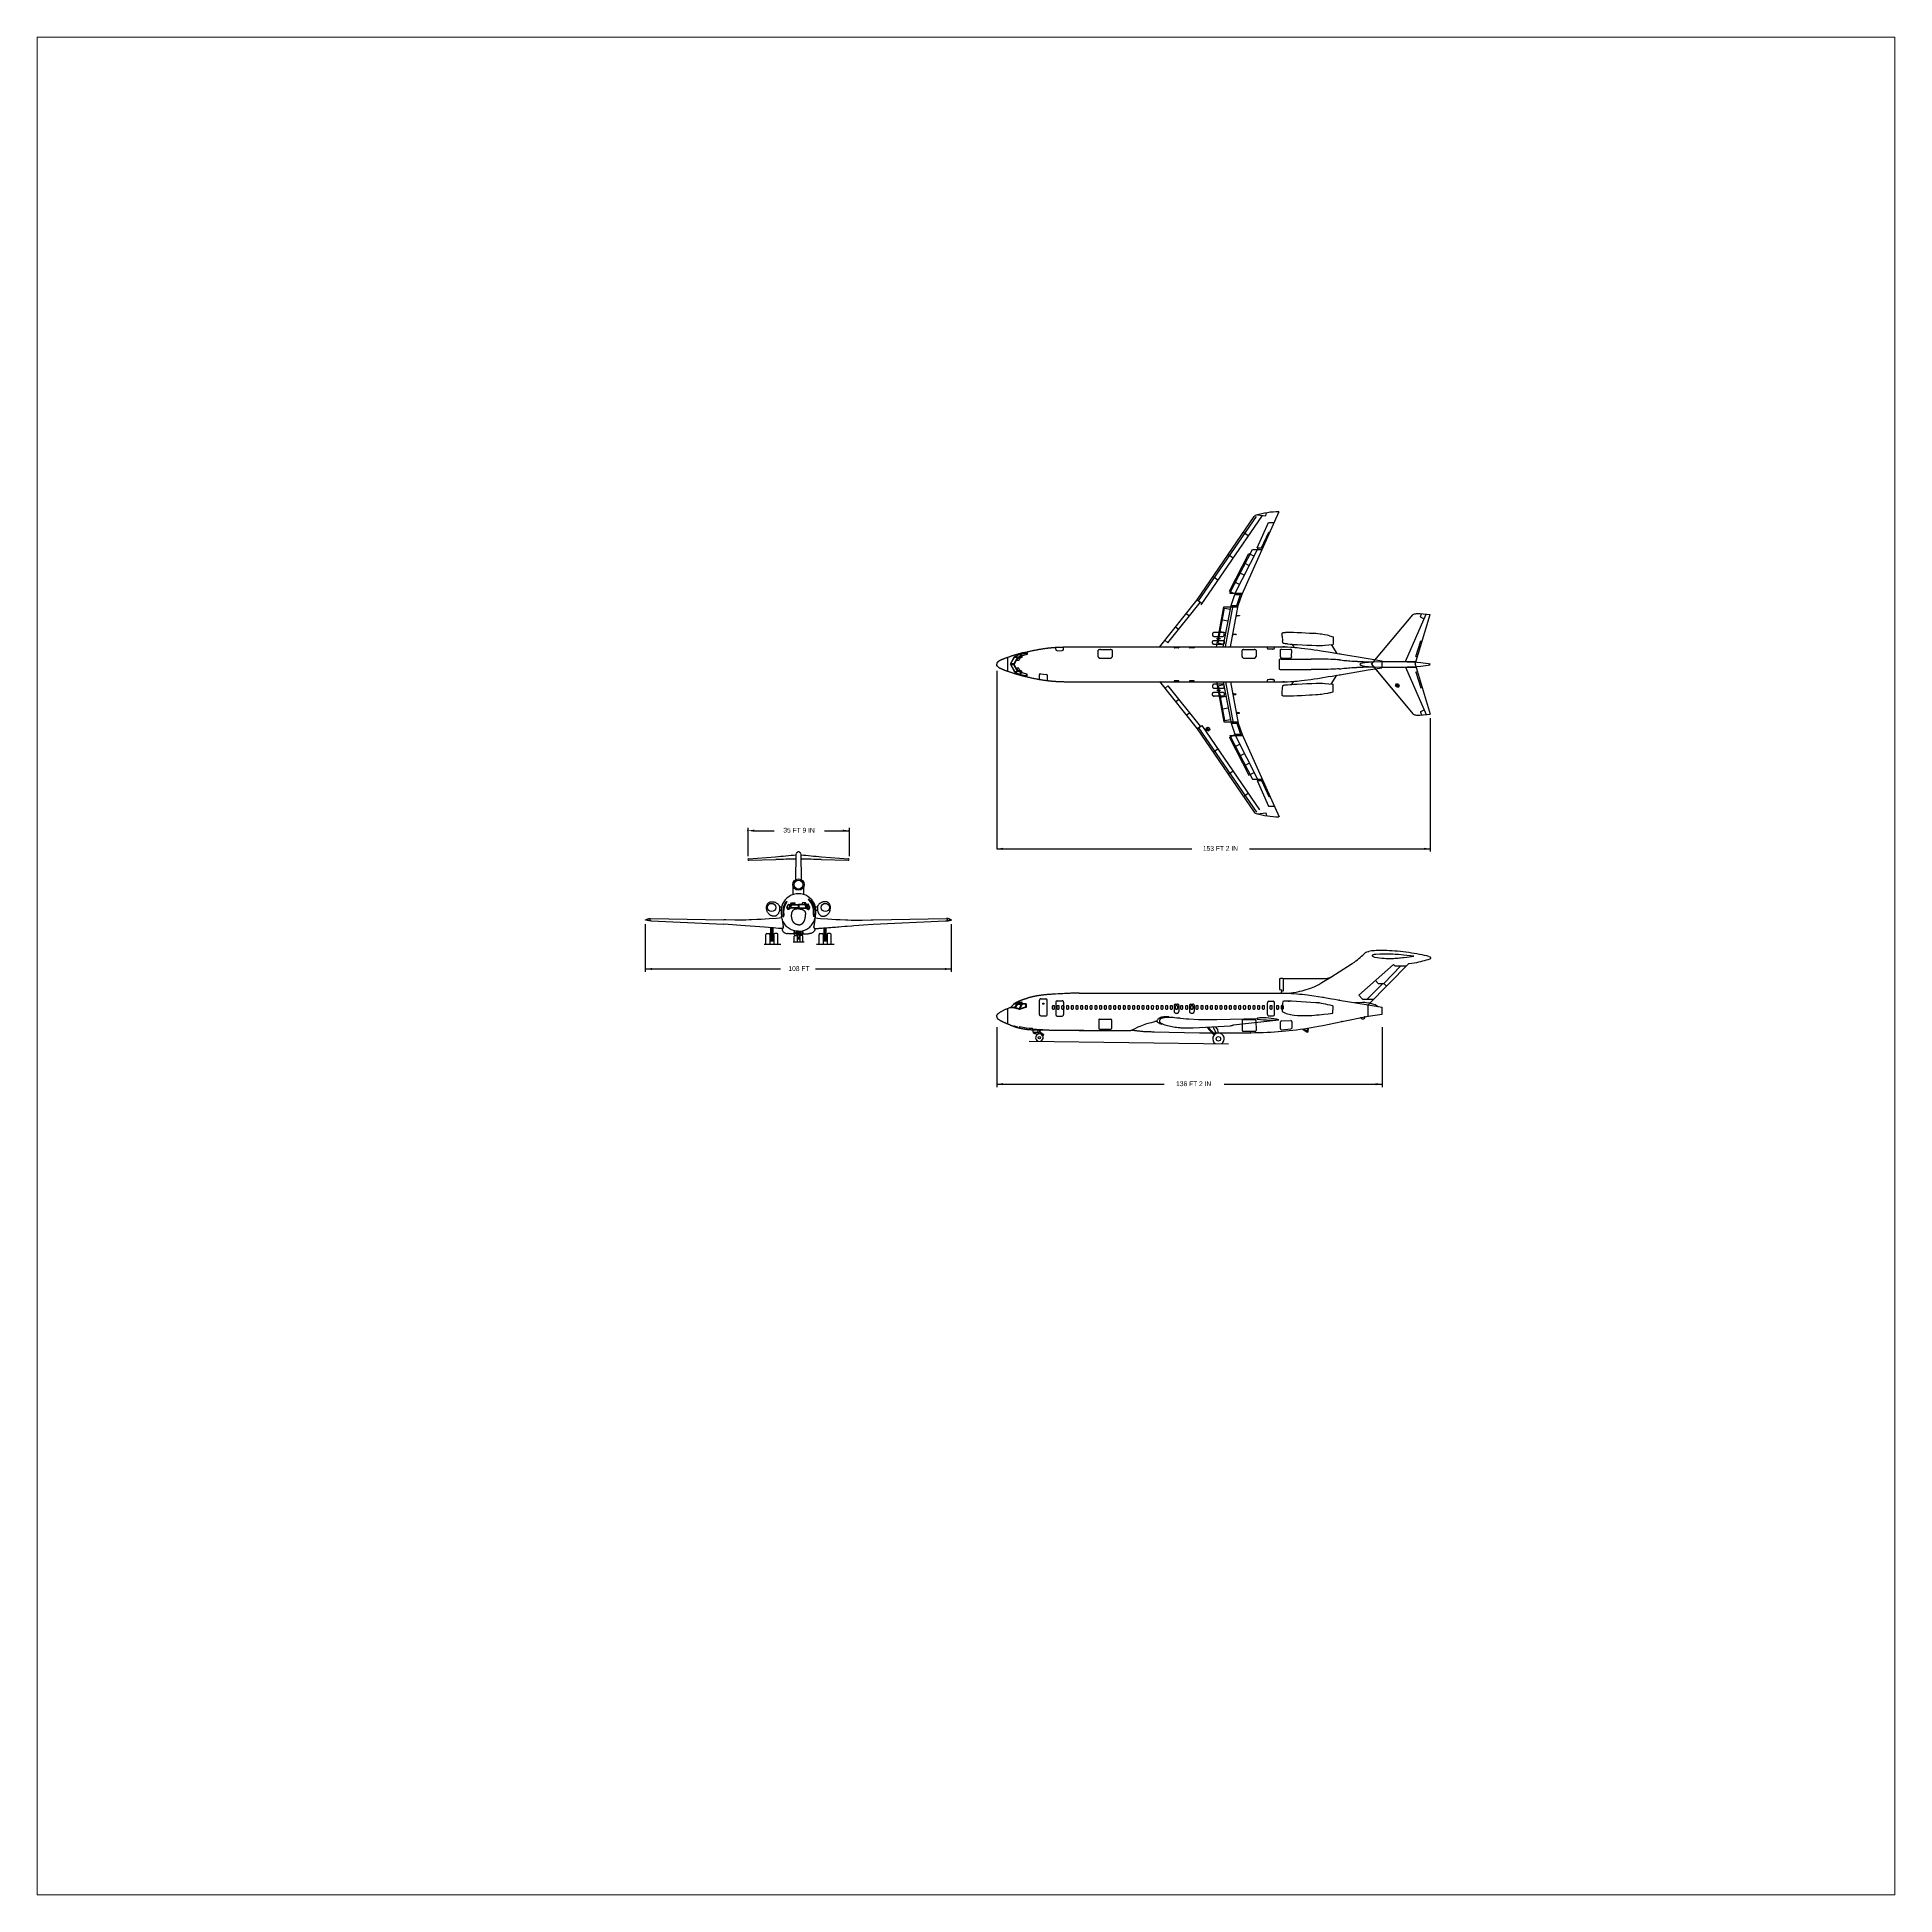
# Paper-space layout 'Layout1' of a CAD drawing. Extents: x 0 to 7874, y 0 to 7874.
# The model-space entities are those that its viewports show. They can reach past a viewport. Long polylines and large blocks are cut down to what shows.
import ezdxf
from ezdxf.enums import TextEntityAlignment as Align

# ---------------------------------------------------------------- set-up
doc = ezdxf.new("R2010")
doc.units = 0
doc.layers.get('0').update_dxf_attribs({"linetype": 'CONTINUOUS'})
doc.layers.add('10', color=7, linetype='CONTINUOUS')

msp = doc.modelspace()

# ---------------------------------------------------------------- linework, layer by layer
at = {"linetype": 'CONTINUOUS'}
for p, q in [((130.015, 1251.52814), (130.015, 496.63285)), ((1968.015, 1050.613152), (1968.015, 484.63285)), ((-924.5, 573.552658), (-924.5, 575.557933)), ((-901.21875, 573.552658), (-812.568959, 573.552658)), ((-599.99472, 573.552658), (-495.5, 573.552658)), ((-495.5, 573.552658), (-495.5, 575.557933)), ((130.015, 496.63285), (956.538206, 496.63285)), ((1201.233266, 496.63285), (1968.015, 496.63285)), ((-1358, -12.708015), (-786.12587, -12.708015)), ((-637.331525, -12.708015), (-62, -12.708015)), ((130.0199, -258.674282), (130.0199, -512.883896)), ((1764.0199, -258.674282), (1764.0199, -512.883896)), ((130.0199, -500.883896), (839.539589, -500.883896)), ((1094.380486, -500.883896), (1764.0199, -500.883896))]:
    msp.add_line(p, q, dxfattribs=at)
for p, q in [((-924.5, 585.552658), (-924.5, 465.889913)), ((-495.5, 585.552658), (-495.5, 465.889913))]:
    msp.add_line(p, q)
for centre, start, end in [((-921.215602, 451.430641), 94.358121, 271.641885), ((-498.784398, 451.430641), 268.358115, 85.641879)]:
    msp.add_arc(centre, 3.284398, start, end, dxfattribs=at)
for points in [[(-897.5, 578.052658), (-897.5, 569.052658), (-924.5, 573.552658)], [(-522.5, 578.052658), (-522.5, 569.052658), (-495.5, 573.552658)], [(157.015, 501.13285), (157.015, 492.13285), (130.015, 496.63285)], [(1941.015, 501.13285), (1941.015, 492.13285), (1968.015, 496.63285)], [(-1331, -8.208015), (-1331, -17.208015), (-1358, -12.708015)], [(-89, -8.208015), (-89, -17.208015), (-62, -12.708015)], [(157.0199, -496.383896), (157.0199, -505.383896), (130.0199, -500.883896)], [(1737.0199, -496.383896), (1737.0199, -505.383896), (1764.0199, -500.883896)]]:
    msp.add_solid(points, dxfattribs=at)
at = {"layer": '10', "color": 7, "linetype": 'CONTINUOUS'}
for p, q in [((979.3029, 1551.6116), (1221.6572, 1905.177)), ((985.4918, 1547.3809), (1230.9222, 1905.4342)), ((996.7738, 1530.4153), (1256.8606, 1909.8505)), ((1170.9907, 1575.5785), (1327.3759, 1925.7979)), ((1224.7334, 1909.6648), (1225.5771, 1909.088)), ((1235.2001, 1911.8849), (1271.4001, 1908.485)), ((1271.4001, 1908.485), (1273.2001, 1920.6849)), ((1175.8732, 1838.3837), (1195.6777, 1824.8457)), ((1234.504, 1771.7593), (1282.7753, 1879.8608)), ((1252.7892, 1771.7593), (1283.045, 1839.5162)), ((1282.7753, 1879.8608), (1306.8634, 1879.8608)), ((1283.045, 1839.5162), (1288.8481, 1839.5162)), ((1111.4795, 1744.441), (1131.2841, 1730.9031)), ((1117.3517, 1588.1597), (1199.0601, 1748.326)), ((1117.9458, 1580.9711), (1214.5475, 1765.418)), ((1139.6276, 1576.8268), (1238.4348, 1770.511)), ((1199.0601, 1748.326), (1221.3359, 1736.9932)), ((1214.5475, 1765.418), (1255.7606, 1765.418)), ((1234.504, 1771.7593), (1258.5923, 1771.7593)), ((1158.2058, 1668.2428), (1180.4817, 1656.91)), ((1178.6329, 1708.2844), (1200.9088, 1696.9515)), ((1047.0858, 1650.4985), (1066.8904, 1636.9604)), ((1117.3517, 1588.1597), (1139.6276, 1576.8268)), ((1117.9458, 1580.9711), (1173.3988, 1580.9711)), ((1137.7788, 1628.2012), (1160.0546, 1616.8683)), ((1154.1865, 1527.6443), (1170.9907, 1575.5785)), ((819.8802, 1352.0237), (979.3029, 1551.6116)), ((855.6392, 1370.368), (992.2035, 1541.3385)), ((979.3029, 1551.6116), (999.1074, 1538.0736)), ((979.3045, 1551.6135), (992.2035, 1541.3385)), ((1061.4233, 1352.9445), (1093.1752, 1522.2517)), ((1068.3478, 1369.3937), (1095.9601, 1516.6283)), ((1090.6322, 1352.5953), (1123.4607, 1527.6443)), ((1093.1752, 1522.2517), (1153.1752, 1522.2517)), ((1095.9601, 1516.6283), (1120.5328, 1512.0325)), ((1099.439, 1353.0055), (1132.1907, 1527.6443)), ((1121.4985, 1353.3453), (1154.1865, 1527.6443)), ((1123.4607, 1527.6443), (1139.8273, 1574.3302)), ((1123.4607, 1527.6443), (1154.1865, 1527.6443)), ((1139.0496, 1574.3302), (1170.4333, 1574.3302)), ((1147.8295, 1527.6443), (1164.196, 1574.3302)), ((888.2616, 1437.6332), (901.1606, 1427.3582)), ((933.783, 1494.6233), (946.6821, 1484.3483)), ((1077.5519, 1418.4719), (1102.4341, 1413.8182)), ((1086.756, 1467.55), (1111.3287, 1462.9543)), ((1719.237676, 1278.6869), (1893.931576, 1488.6869)), ((1863.042276, 1291.2869), (1950.382704, 1491.207127)), ((1893.931176, 1488.687), (1895.991176, 1490.203)), ((1895.991176, 1490.203), (1898.302176, 1491.424)), ((1898.302176, 1491.424), (1900.770176, 1492.288)), ((1900.770176, 1492.288), (1905.284176, 1493.359)), ((1903.637676, 1278.6869), (1968.01536, 1489.616372)), ((1905.284176, 1493.359), (1909.142176, 1493.873)), ((1909.142176, 1493.873), (1913.031176, 1494.004)), ((1913.031176, 1494.004), (1922.961176, 1493.681)), ((1922.961176, 1493.681), (1968.01536, 1489.616372)), ((1925.883676, 1482.0891), (1930.644862, 1492.987805)), ((1927.398076, 1478.1539), (1941.718376, 1471.6868)), ((380.5, 1342.5448), (380.5, 1350.7683)), ((413.5, 1343.4235), (413.5, 1352.149)), ((480, 1352.6868), (732.1294, 1352.6868)), ((560.6599, 1311.0054), (560.87, 1339.0977)), ((570.4569, 1341.0059), (611.2886, 1341.0786)), ((619.2925, 1338.7931), (619.3228, 1311.103)), ((732.1296, 1352.6862), (1134.1, 1352.6862)), ((842.7401, 1380.6431), (855.6392, 1370.368)), ((1061.4088, 1388.7769), (1078.1833, 1388.7769)), ((1068.3478, 1369.3937), (1092.9205, 1364.798)), ((1069.9, 1380.4491), (1069.9, 1396.885)), ((1176.1857, 1340.9694), (1221.289, 1341.078)), ((1229.2929, 1338.7931), (1229.3227, 1311.3587)), ((1332.392, 1311.127), (1332.4414, 1339.5268)), ((1339.385, 1343.14), (1372.7878, 1341.5498)), ((1340.5612, 1398.2448), (1341.7536, 1378.2941)), ((1380.342, 1311.4128), (1380.443, 1338.663)), ((1380.4352, 1363.7166), (1389.266, 1350.715)), ((1520.3086, 1359.5816), (1556.1969, 1363.1174)), ((1540.5676, 1399.6188), (1556.0561, 1395.8389)), ((1548.421, 1363.268), (1572.0434, 1324.9517)), ((1556.0561, 1395.8389), (1556.1969, 1363.1174)), ((1906.849576, 1311.4774), (1927.429676, 1378.9067)), ((1927.429676, 1378.9067), (1933.646576, 1377.0093)), ((178, 1248.5244), (178, 1308.8494)), ((188, 1278.687), (202, 1278.687)), ((386.7509, 1336.55), (407.7509, 1337.4287)), ((566.4185, 1305.216), (613.5994, 1305.353)), ((1170.6623, 1311.2616), (1170.8657, 1338.4527)), ((1176.6796, 1305.2168), (1223.3401, 1305.3522)), ((1327.5958, 1299.3118), (1327.6415, 1258.0435)), ((1335.1818, 1300.9369), (1463.2408, 1300.9369)), ((1339.2517, 1305.4892), (1374.253, 1305.352)), ((1583.9219, 1322.9268), (1704.15, 1302.687)), ((1684.071, 1290.218), (1718.569, 1288.807)), ((1684.071, 1267.156), (1718.569, 1268.567)), ((1704.15, 1302.687), (1761.9999, 1293.687)), ((1704.15, 1254.687), (1761.9999, 1263.687)), ((1719.237676, 1278.6869), (1893.931576, 1068.6869)), ((1723.584676, 1273.5657), (1814.733276, 1163.5544)), ((1763.8999, 1263.687), (1763.8999, 1293.687)), ((1863.042276, 1266.0869), (1950.382361, 1066.167458)), ((1863.146276, 1291.2869), (1907.587276, 1291.2869)), ((1863.146276, 1266.0869), (1907.587276, 1266.0869)), ((1903.637676, 1278.6869), (1968.015, 1067.758608)), ((1906.849576, 1311.4774), (1913.066476, 1309.58)), ((311, 1214.8896), (311, 1235.0485)), ((315.5905, 1239.0045), (341.5905, 1235.1237)), ((345, 1209.8147), (345, 1231.1675)), ((480, 1204.6868), (732.1296, 1204.6868)), ((732.1294, 1204.688), (1134.0997, 1204.688)), ((819.9328, 1205.2822), (979.3029, 1005.7603)), ((842.7401, 1176.7288), (855.6392, 1187.0038)), ((855.6392, 1187.0038), (992.2035, 1016.0334)), ((1061.3745, 1204.688), (1093.1752, 1035.1201)), ((1068.3478, 1187.9781), (1092.9205, 1192.5739)), ((1068.3478, 1187.9781), (1095.9601, 1040.7435)), ((1090.6488, 1204.688), (1123.4607, 1029.7275)), ((1099.3787, 1204.688), (1132.1907, 1029.7275)), ((1121.3745, 1204.688), (1154.1865, 1029.7275)), ((1335.1818, 1256.4369), (1463.2408, 1256.4369)), ((1380.4352, 1193.6574), (1389.266, 1206.659)), ((1520.3086, 1197.7922), (1556.1969, 1194.2563)), ((1548.421, 1194.106), (1572.0434, 1232.4223)), ((1556.0561, 1161.5349), (1556.1969, 1194.2563)), ((1583.9215, 1234.4474), (1704.15, 1254.687)), ((1583.9219, 1234.4474), (1704.15, 1254.687)), ((1820.900976, 1189.5535), (1827.611076, 1196.2634)), ((1820.998576, 1188.8026), (1828.361876, 1196.1659)), ((1821.075076, 1190.576), (1826.588476, 1196.0895)), ((1821.517976, 1191.8676), (1825.296976, 1195.6465)), ((1821.847176, 1188.8026), (1828.361876, 1195.3174)), ((1822.695676, 1188.8026), (1828.361876, 1194.4687)), ((1823.544276, 1188.8026), (1828.361876, 1193.6202)), ((1824.392776, 1188.8026), (1828.361876, 1192.7717)), ((1825.241276, 1188.8026), (1828.361876, 1191.9232)), ((1826.089776, 1188.8026), (1828.361876, 1191.0747)), ((1826.938276, 1188.8026), (1828.361876, 1190.2262)), ((1827.786776, 1188.8026), (1828.361876, 1189.3777)), ((1828.361876, 1187.9541), (1829.210376, 1188.8026)), ((1828.361876, 1187.1056), (1830.058876, 1188.8026)), ((1828.361876, 1186.2571), (1830.907476, 1188.8026)), ((1828.361876, 1185.4084), (1831.755976, 1188.8026)), ((1828.361876, 1184.5599), (1832.604576, 1188.8026)), ((1828.361876, 1183.7114), (1833.453076, 1188.8026)), ((1828.361876, 1182.8629), (1834.301576, 1188.8026)), ((1828.361876, 1182.0144), (1835.150076, 1188.8026)), ((1828.501376, 1181.3053), (1835.859076, 1188.6631)), ((1829.424176, 1181.3796), (1835.784876, 1187.7404)), ((1830.511876, 1181.6189), (1835.545576, 1186.6526)), ((1831.970576, 1182.229), (1834.935476, 1185.1938)), ((1906.849576, 1245.8964), (1913.066476, 1247.7938)), ((1906.849576, 1245.8964), (1927.429676, 1178.467)), ((888.2616, 1119.7386), (901.1606, 1130.0137)), ((1062.842, 1168.597), (1078.359, 1168.597)), ((1062.8422, 1168.5969), (1078.3588, 1168.5969)), ((1069.9, 1160.4888), (1069.9, 1176.9247)), ((1077.5519, 1138.8999), (1102.4341, 1143.5536)), ((1340.5612, 1159.129), (1341.7536, 1179.0797)), ((1540.5676, 1157.755), (1556.0561, 1161.5349)), ((1927.429676, 1178.467), (1933.646576, 1180.3645)), ((933.783, 1062.7485), (946.6821, 1073.0236)), ((1086.756, 1089.8218), (1111.3287, 1094.4175)), ((1093.1752, 1035.1201), (1153.1752, 1035.1201)), ((1095.9601, 1040.7435), (1120.5328, 1045.3394)), ((1123.4607, 1029.7275), (1154.1865, 1029.7275)), ((1123.4607, 1029.7275), (1139.8273, 983.0417)), ((1147.8295, 1029.7275), (1164.196, 983.0417)), ((1154.1865, 1029.7275), (1170.9907, 981.7934)), ((1893.931176, 1068.687), (1895.991176, 1067.171)), ((1895.991176, 1067.171), (1898.302176, 1065.95)), ((1898.302176, 1065.95), (1900.770176, 1065.086)), ((1900.770176, 1065.086), (1905.284176, 1064.015)), ((1905.284176, 1064.015), (1909.142176, 1063.5)), ((1909.142176, 1063.5), (1913.031176, 1063.37)), ((1913.031176, 1063.37), (1922.961176, 1063.693)), ((1922.961176, 1063.693), (1968.015, 1067.758608)), ((1925.883676, 1075.2847), (1930.644705, 1064.386353)), ((1927.398076, 1079.2198), (1941.718376, 1085.687)), ((979.3029, 1005.7603), (999.1074, 1019.2983)), ((979.3029, 1005.7603), (1221.6572, 652.1948)), ((979.3045, 1005.7584), (992.2035, 1016.0333)), ((985.4918, 1009.991), (1230.9222, 651.9377)), ((999.1075, 1019.2983), (1244.538, 661.2451)), ((1017.8788, 1005.2481), (1024.5889, 1011.9581)), ((1017.9764, 1004.4972), (1025.3397, 1011.8604)), ((1018.0529, 1006.2706), (1023.5663, 1011.7841)), ((1018.4958, 1007.5621), (1022.2748, 1011.3411)), ((1018.825, 1004.4972), (1025.3397, 1011.0119)), ((1019.6736, 1004.4972), (1025.3397, 1010.1634)), ((1020.5221, 1004.4972), (1025.3397, 1009.3149)), ((1021.3706, 1004.4972), (1025.3397, 1008.4663)), ((1022.2191, 1004.4972), (1025.3397, 1007.6178)), ((1023.0676, 1004.4972), (1025.3397, 1006.7693)), ((1023.9161, 1004.4972), (1025.3397, 1005.9207)), ((1024.7646, 1004.4972), (1025.3397, 1005.0722)), ((1025.3397, 1003.6487), (1026.1882, 1004.4972)), ((1025.3397, 1002.8001), (1027.0367, 1004.4972)), ((1025.3397, 1001.9516), (1027.8853, 1004.4972)), ((1025.3397, 1001.1031), (1028.7339, 1004.4972)), ((1025.3397, 1000.2546), (1029.5824, 1004.4972)), ((1025.3397, 999.406), (1030.4309, 1004.4972)), ((1025.3397, 998.5575), (1031.2794, 1004.4972)), ((1025.3397, 997.709), (1032.1279, 1004.4972)), ((1025.4792, 996.9999), (1032.837, 1004.3577)), ((1026.402, 997.0742), (1032.7627, 1003.4349)), ((1027.4897, 997.3134), (1032.5234, 1002.3472)), ((1028.9485, 997.9236), (1031.9133, 1000.8885)), ((1117.3517, 969.2122), (1139.6276, 980.5451)), ((1117.3517, 969.2122), (1199.0601, 809.0458)), ((1117.9458, 976.4008), (1214.5475, 791.9539)), ((1117.9458, 976.4008), (1173.3988, 976.4008)), ((1139.0496, 983.0417), (1170.4333, 983.0417)), ((1139.6276, 980.5451), (1238.4348, 786.8609)), ((1170.9907, 981.7934), (1327.3759, 631.574)), ((1047.0858, 906.8734), (1066.8904, 920.4114)), ((1137.7788, 929.1707), (1160.0546, 940.5035)), ((1158.2058, 889.129), (1180.4817, 900.4619)), ((1111.4795, 812.9308), (1131.2841, 826.4687)), ((1178.6329, 849.0874), (1200.9088, 860.4203)), ((1199.0601, 809.0458), (1221.3359, 820.3787)), ((1214.5475, 791.9539), (1255.7606, 791.9539)), ((1175.8732, 718.9882), (1195.6777, 732.5261)), ((1234.504, 785.6126), (1282.7753, 677.511)), ((1234.504, 785.6126), (1258.5923, 785.6126)), ((1252.7892, 785.6126), (1283.045, 717.8557)), ((1283.045, 717.8557), (1288.8481, 717.8557)), ((1224.7334, 647.7071), (1225.5771, 648.2838)), ((1235.2001, 645.487), (1271.4001, 648.8869)), ((1271.4001, 648.8869), (1273.2001, 636.687)), ((1282.7753, 677.511), (1306.8634, 677.511)), ((-721.6625, 365.0485), (-719.5699, 474.1407)), ((-700.4301, 474.1407), (-698.3375, 365.0486)), ((-921.465184, 454.705542), (-807.1811, 463.4152)), ((-921.121496, 448.147591), (-806.553, 451.4316)), ((-613.447, 451.4316), (-498.878504, 448.147591)), ((-612.8189, 463.4152), (-498.527776, 454.704998)), ((-732, 302.5001), (-732, 335.2083)), ((-688, 302.5001), (-688, 335.2083)), ((-790.212, 251.1), (-781.4509, 251.1)), ((-766.4409, 267.2812), (-761.2013, 273.2593)), ((-760.7552, 267.2798), (-757.5784, 273.2597)), ((-668.5784, 282.0407), (-663.573, 276.0598)), ((-664.4781, 282.0399), (-657.7852, 276.0614)), ((-638.5491, 251.1), (-629.788, 251.1)), ((-1358, -24.708015), (-1358, 177.161776)), ((-1337.6001, 201.2463), (-1026.6001, 195.6465)), ((-1333.8004, 191.0464), (-1026.7794, 177.226)), ((-827.8, 107.1367), (-827.8, 161.4464)), ((-824.6001, 119.4464), (-824.6001, 161.0464)), ((-821.4, 119.6464), (-821, 161.2465)), ((-818.4012, 107.1433), (-817.8, 160.6464)), ((-790.9281, 236.1), (-783.8776, 236.1)), ((-783.1779, 221.5), (-780.6451, 208.1)), ((-782, 204.2509), (-782, 210.8375)), ((-776.1444, 216.2201), (-774.6903, 210.1989)), ((-771.7226, 210.2199), (-771.119, 216.2196)), ((-646.7064, 216.1596), (-646.2404, 210.2057)), ((-643.0548, 210.1797), (-641.7321, 216.1601)), ((-639.3549, 208.1), (-636.8221, 221.5)), ((-638, 204.2509), (-638, 210.8375)), ((-636.1224, 236.1), (-629.0719, 236.1)), ((-602.2, 160.6464), (-601.5955, 106.849)), ((-599, 161.2465), (-598.6, 119.6464)), ((-595.3999, 119.4464), (-595.3999, 161.0464)), ((-592.2, 107.0252), (-592.2, 161.4464)), ((-393.4, 195.6465), (-82.3999, 201.2463)), ((-393.2206, 177.226), (-86.1996, 191.0464)), ((-62, -24.708015), (-62, 177.161776)), ((-855.6363, 92), (-784.9091, 92)), ((-831.4, 107.2465), (-815, 107.0464)), ((-826.6001, 119.4464), (-824.0001, 113.2463)), ((-826.6001, 119.4464), (-824.6001, 119.4464)), ((-826.2001, 110.6464), (-824.0001, 113.2463)), ((-826.2001, 110.6464), (-820.0001, 110.8464)), ((-821.4, 113.6464), (-820.2001, 120.0464)), ((-821.4, 119.6464), (-820.2001, 120.0464)), ((-821.4, 113.6464), (-820.0001, 110.8464)), ((-731.9179, 102.53), (-686.0651, 102.53)), ((-731.9179, 102.53), (-686.0651, 102.53)), ((-730, 135.4464), (-726.7418, 149.2036)), ((-730, 135.4464), (-728.2, 134.8464)), ((-728.2, 134.8464), (-724.1945, 148.6839)), ((-718.8, 139.8611), (-701.2, 139.6464)), ((-718.8, 133.8464), (-718.8, 139.6464)), ((-718.8, 133.8464), (-701.2, 133.8464)), ((-714.6002, 120.53), (-706.5999, 120.3299)), ((-714.6002, 114.73), (-707.0001, 114.53)), ((-714, 134.0464), (-713.8, 117.6464)), ((-713.9247, 147.5667), (-713.4001, 140.0464)), ((-713.4002, 120.3299), (-705.4, 120.53)), ((-713.0001, 114.53), (-705.4, 114.7299)), ((-706.5999, 140.0464), (-706.0753, 147.5667)), ((-706.2, 117.6464), (-706, 134.0464)), ((-701.2, 133.8464), (-701.2, 139.6464)), ((-695.8055, 148.6839), (-691.8, 134.8464)), ((-693.2582, 149.2036), (-690, 135.4464)), ((-691.8, 134.8464), (-690, 135.4464)), ((-633.9088, 92), (-558.8426, 92)), ((-633.9088, 92), (-558.8426, 92)), ((-605, 107.0464), (-588.6, 107.2465)), ((-599.9999, 110.8464), (-598.6, 113.6464)), ((-599.9999, 110.8464), (-593.7999, 110.6464)), ((-599.7999, 120.0464), (-598.6, 119.6464)), ((-599.7999, 120.0464), (-598.6, 113.6464)), ((-595.9999, 113.2463), (-593.3999, 119.4464)), ((-595.9999, 113.2463), (-593.7999, 110.6464)), ((-595.3999, 119.4464), (-593.3999, 119.4464)), ((1546.2855, -46.901533), (1636.228971, 10.047565)), ((1665.506, -123.724533), (1811.7399, 6.179367)), ((1706.6, -163.838033), (1875.105667, 9.07913)), ((1770.567, -73.838033), (1842.6791, 0.161967)), ((1811.7399, 6.179367), (1817.0853, 0.161967)), ((1817.0853, 0.161967), (1866.416, 0.161967)), ((1328.3002, -54.788033), (1328.3501, -99.888033)), ((1343.5983, -52.538033), (1523.5002, -52.538033)), ((1343.5983, -52.538033), (1523.5002, -52.538033)), ((1346, -106.841733), (1346, -57.571433)), ((1701.0874, -140.838033), (1766.3782, -73.838033)), ((1735.4829, -61.561933), (1746.3882, -73.838033)), ((1746.3882, -73.838033), (1770.567, -73.838033)), ((1770.567, -73.838033), (1782.7421, -85.702533)), ((310.84, -205.178033), (310.84, -145.278033)), ((316.82, -139.298033), (338.68, -139.298033)), ((344.68, -205.178033), (344.68, -145.278033)), ((380.5012, -153.272433), (380.5327, -206.241633)), ((386.4932, -147.268833), (407.4592, -147.240633)), ((413.4673, -153.237133), (413.4988, -206.234433)), ((480.0001, -114.838033), (1346.001, -114.838033)), ((1277.6184, -205.373933), (1277.6492, -155.448933)), ((1283.669, -149.452633), (1301.6017, -149.511733)), ((1307.4784, -205.326633), (1307.582, -155.524133)), ((1335.8558, -114.838033), (1337.3502, -109.788033)), ((1338.1501, -106.688033), (1339.3002, -101.188033)), ((1582.4006, -144.582833), (1704.1501, -164.838033)), ((1665.506, -123.724533), (1680.7085, -140.838033)), ((1680.7085, -140.838033), (1729.0132, -140.838033)), ((178, -246.669833), (178, -179.217633)), ((178, -245.938033), (178, -179.578033)), ((188.2929, -175.370033), (202.3256, -161.346133)), ((316.82, -211.178033), (338.68, -211.178033)), ((386.5327, -212.238033), (407.4988, -212.238033)), ((562.4987, -229.035633), (562.5205, -263.497033)), ((566.4987, -225.033133), (613.4808, -225.033133)), ((617.4808, -263.494533), (617.4808, -229.033133)), ((882.4526, -167.385433), (882.4819, -193.352433)), ((888.4362, -161.378733), (896.4025, -161.356933)), ((888.4983, -199.345633), (896.4645, -199.323933)), ((902.4189, -167.350133), (902.4481, -193.317133)), ((947.4372, -167.363333), (947.4664, -193.330333)), ((953.4208, -161.356533), (961.3871, -161.334833)), ((953.4828, -199.323533), (961.4491, -199.301733)), ((967.4035, -167.328033), (967.4327, -193.295033)), ((1063.3926, -226.497433), (1234.368, -222.406633)), ((1134.4001, -249.638233), (1326.0001, -227.538333)), ((1170.8863, -230.288133), (1171.0319, -272.829033)), ((1174.9016, -226.274533), (1225.18, -226.468233)), ((1229.1646, -230.446333), (1229.397, -272.851433)), ((1283.6398, -211.377633), (1301.4997, -211.314133)), ((1336.5901, -232.336533), (1376.3611, -231.225033)), ((1380.4727, -235.196033), (1380.663, -262.855933)), ((1511.9998, -251.928133), (1592.55, -235.638033)), ((1554.85, -200.038033), (1556.7, -169.688033)), ((1592.55, -235.638033), (1704.1501, -212.838033)), ((1704.1501, -164.838033), (1763.9003, -174.133633)), ((1704.1501, -212.838033), (1704.1501, -164.838033)), ((1704.1501, -212.838033), (1763.9003, -203.542433)), ((1763.9003, -203.838033), (1763.9003, -173.838033)), ((204.3, -256.371933), (204.3, -255.389633)), ((219.3, -260.944433), (219.3, -259.373133)), ((227.8, -263.080633), (227.8, -256.680233)), ((282, -267.256533), (282, -264.181133)), ((284.0455, -279.638233), (287.0454, -280.238133)), ((284.2454, -279.638233), (284.5717, -272.462033)), ((286.6454, -285.238133), (286.6454, -279.476733)), ((286.6454, -285.238133), (290.4454, -285.660333)), ((287.0454, -280.238133), (304.7321, -280.238133)), ((290.4454, -285.660333), (290.4454, -280.238133)), ((290.4454, -285.660333), (294.8455, -285.838133)), ((294.8455, -285.838133), (294.8455, -280.238133)), ((294.8455, -285.838133), (297.0454, -287.438133)), ((297.0454, -287.438133), (305.4454, -287.638233)), ((305.0455, -280.038133), (305.2332, -272.714433)), ((305.0455, -280.038133), (311.8455, -280.038133)), ((305.2547, -286.238133), (305.3159, -288.867033)), ((305.2547, -286.238133), (311.6454, -286.238133)), ((311.4454, -272.838133), (311.8455, -280.038133)), ((311.6275, -287.818833), (311.6454, -286.238133)), ((314.4454, -284.638233), (326.2454, -291.438133)), ((315.0455, -280.638033), (315.4434, -272.811833)), ((315.0455, -280.638033), (330.4454, -290.638033)), ((323.9401, -294.342933), (326.2454, -291.438133)), ((325.4644, -296.884333), (330.4454, -290.638033)), ((351.2, -272.657933), (351.2, -270.237233)), ((480, -273.006333), (698.4684, -273.006333)), ((566.5205, -267.494533), (613.4808, -267.494533)), ((797.8403, -279.723433), (990.0001, -282.838033)), ((797.8403, -279.723433), (990.0001, -282.838033)), ((830.9377, -248.443033), (830.9424, -245.793033)), ((962.2002, -262.638233), (1121.0001, -253.238133)), ((990.0001, -282.838033), (1066.0001, -282.838033)), ((990.0001, -282.838033), (1206, -282.838033)), ((990.0001, -282.838033), (1066, -282.838033)), ((1020.1653, -259.768033), (1050.3945, -292.297433)), ((1025.8286, -259.154333), (1054.8335, -290.913833)), ((1046.6393, -257.754933), (1058.4, -281.638033)), ((1057.502, -257.563933), (1061.4001, -264.638033)), ((1058.4, -281.638033), (1059.0225, -287.329033)), ((1061.4001, -264.638033), (1064, -266.638233)), ((1064, -266.638233), (1066.4, -266.438133)), ((1066.4, -266.438133), (1068.0583, -283.296933)), ((1175.0273, -276.815333), (1225.3924, -276.873333)), ((1332.6688, -266.720733), (1332.7018, -236.330633)), ((1337.0513, -270.706733), (1377.0456, -266.865133)), ((268.3173, -318.215233), (1112.8801, -329.934433))]:
    msp.add_line(p, q, dxfattribs=at)
for points in [[(1146.272, 1486.982), (1154.676, 1485.987), (1158.872, 1485.438), (1158.864, 1485.387), (1159.081, 1485.18), (1159.193, 1484.902), (1159.178, 1484.603), (1159.039, 1484.338), (1159.689874, 1484.288259), (1158.803, 1484.154), (1150.033, 1483.185), (1145.6428, 1482.7514)], [(282, 1336.8877), (284, 1337.3102), (284.4767, 1337.41), (286, 1337.7252), (288, 1338.1326), (288.296, 1338.1949), (290, 1338.5332), (293.3597, 1339.193), (297.1337, 1339.9274), (300, 1340.4784), (301.3553, 1340.7357), (303.5876, 1341.1542), (305.7216, 1341.5469), (307.8048, 1341.9226), (310, 1342.3107), (310.4111, 1342.3824), (312.7707, 1342.7898), (315.1669, 1343.1956), (317.5825, 1343.5969), (320, 1343.9911), (320.8757, 1344.132), (323.2831, 1344.5139), (325.5626, 1344.8679), (327.838, 1345.2135), (330, 1345.5344), (331.092, 1345.6937), (333.2867, 1346.0081), (335.4833, 1346.3152), (337.681, 1346.6151), (340, 1346.9237), (340.1821, 1346.9476), (342.3516, 1347.2283), (344.4127, 1347.4875), (346.3709, 1347.7262), (348.2317, 1347.9456), (350, 1348.1466), (351.6957, 1348.3324), (353.5793, 1348.531), (355.567, 1348.7327), (357.724, 1348.9434), (360, 1349.1578), (360.3702, 1349.192), (362.7776, 1349.4099), (365.1851, 1349.6201), (367.5925, 1349.8224), (370, 1350.0168), (370.8392, 1350.0828), (373.1294, 1350.2576), (375.4196, 1350.4249), (377.7098, 1350.5847), (380, 1350.7368)], [(380, 1350.7368), (380.9844, 1350.7998), (383.2383, 1350.9385), (385.4922, 1351.0696), (387.7462, 1351.193), (390.0001, 1351.309), (390.2086, 1351.3193), (392.4628, 1351.4272), (394.8416, 1351.5334), (397.3515, 1351.6377), (400, 1351.7399), (401.6566, 1351.7998), (404.3391, 1351.891), (407.1695, 1351.9792), (410, 1352.0598), (410.875, 1352.0831), (413.7548, 1352.155), (416.7935, 1352.2231), (420, 1352.2869), (422.5909, 1352.3326), (426.091, 1352.3876), (430, 1352.4409), (431.4788, 1352.4592), (435.625, 1352.5056), (440.0001, 1352.5468), (440.4103, 1352.5503), (444.8742, 1352.5837), (450, 1352.6144), (453.4471, 1352.631), (460, 1352.6562), (463.3964, 1352.6665), (470.0001, 1352.681), (473.7415, 1352.6855), (480, 1352.6868)], [(570.4569, 1341.0059), (569.867771, 1341.048423), (569.220096, 1341.073391), (568.518485, 1341.077414), (567.770964, 1341.057339), (566.989204, 1341.010557), (566.188385, 1340.935333), (565.386592, 1340.831105), (564.603722, 1340.698701), (563.860022, 1340.540411), (563.174422, 1340.359885), (562.562969, 1340.161857), (562.288961, 1340.057959), (562.0376, 1339.951744), (561.809622, 1339.843921), (561.60546, 1339.735182), (561.425243, 1339.626192), (561.268828, 1339.517578), (561.135813, 1339.409923), (561.025574, 1339.303754), (560.937295, 1339.199542), (560.87, 1339.0977)], [(619.2925, 1338.7931), (619.285476, 1338.87807), (619.26388, 1338.965927), (619.226672, 1339.056506), (619.172842, 1339.149601), (619.101439, 1339.244962), (619.011583, 1339.342292), (618.902496, 1339.44125), (618.773522, 1339.541449), (618.624151, 1339.642457), (618.454043, 1339.743803), (618.051236, 1339.945442), (617.566515, 1340.141978), (617.005009, 1340.328794), (616.375596, 1340.501355), (615.690537, 1340.655548), (614.964713, 1340.787994), (614.214559, 1340.896296), (613.456864, 1340.979169), (612.707598, 1341.036457), (611.98094, 1341.069029), (611.2886, 1341.0786)], [(902.4503, 1352.685), (902.3875, 1350.187), (902.2031, 1349.721), (901.9083, 1349.316), (901.5219, 1348.996), (901.0683, 1348.783), (902.446559, 1348.706059), (900.5759, 1348.689), (884.0754, 1348.72), (882.208233, 1348.757763), (883.5987, 1348.875), (883.1755, 1349.144), (882.8322, 1349.509), (882.5908, 1349.949), (882.466, 1350.434), (882.4503, 1352.6845)], [(967.4504, 1352.685), (967.3876, 1350.187), (967.203, 1349.721), (966.9082, 1349.316), (966.5219, 1348.996), (966.0683, 1348.783), (967.446559, 1348.706059), (965.5759, 1348.689), (949.0755, 1348.72), (947.20833, 1348.757763), (948.5987, 1348.875), (948.1755, 1349.144), (947.8322, 1349.509), (947.5908, 1349.949), (947.466, 1350.434), (947.4504, 1352.6845)], [(1050.4406, 1397.2762), (1089.4046, 1397.3125), (1091.3166, 1397.6944), (1092.9371, 1398.7786), (1094.0198, 1400.4001), (1094.4, 1402.3124), (1094.4001, 1409.2773), (1094.0191, 1411.1918), (1092.934, 1412.8146), (1091.3103, 1413.8981), (1089.3954, 1414.2774), (1050.3918, 1414.2411), (1048.4733, 1413.8565), (1046.8493, 1412.765), (1045.7686, 1411.1338), (1045.3966, 1409.2128), (1045.436, 1402.2479), (1045.8252, 1400.3421), (1046.9121, 1398.729), (1048.5323, 1397.6528), (1050.4406, 1397.2762)], [(1089.3954, 1363.2762), (1050.3918, 1363.3124), (1048.4733, 1363.6971), (1046.8493, 1364.7886), (1045.7686, 1366.4197), (1045.3966, 1368.3407), (1045.436, 1375.3057), (1045.8252, 1377.2115), (1046.9121, 1378.8245), (1048.5323, 1379.9008), (1050.4406, 1380.2774), (1089.4046, 1380.2411), (1091.3166, 1379.8592), (1092.9371, 1378.775), (1094.0198, 1377.1535), (1094.4, 1375.2412), (1094.4001, 1368.2762), (1094.0191, 1366.3617), (1092.934, 1364.739), (1091.3103, 1363.6554), (1089.3954, 1363.2762)], [(1131.607, 1407.915), (1140.01, 1406.919), (1144.206, 1406.37), (1144.199, 1406.319), (1144.416, 1406.113), (1144.527, 1405.835), (1144.512, 1405.536), (1144.374, 1405.27), (1145.024644, 1405.220511), (1144.137, 1405.087), (1135.368, 1404.117), (1130.9777, 1403.6835)], [(1134.1, 1352.687), (1330, 1352.687), (1348.478074, 1352.747578), (1349.511108, 1352.791675), (1343.178, 1352.831), (1356.355, 1352.608), (1362.268, 1352.366), (1376.416, 1351.59), (1381.509, 1351.181), (1393.932, 1350.366), (1403.309, 1349.466), (1411.921, 1348.564), (1421.563, 1347.722), (1434.729, 1346.297), (1461.763, 1342.511), (1475.568, 1340.67), (1491.884, 1338.072), (1505.977, 1335.94), (1535.12, 1330.968), (1551.893, 1328.198), (1566.691, 1325.775), (1583.819, 1322.883), (1585.323081, 1322.643163), (1583.859, 1322.93), (1583.9216, 1322.9272)], [(1176.1857, 1340.9694), (1175.641479, 1340.914364), (1175.097543, 1340.84591), (1174.558957, 1340.76319), (1174.031419, 1340.665508), (1173.521189, 1340.552367), (1173.03497, 1340.423518), (1172.579746, 1340.279007), (1172.162575, 1340.119216), (1171.790344, 1339.944889), (1171.469508, 1339.757146), (1171.330192, 1339.658695), (1171.205806, 1339.557474), (1171.096913, 1339.453723), (1171.004, 1339.347698), (1170.927474, 1339.239674), (1170.867652, 1339.129935), (1170.824762, 1339.018782), (1170.798939, 1338.906522), (1170.790223, 1338.793467), (1170.798558, 1338.679935), (1170.823797, 1338.566241), (1170.8657, 1338.4527)], [(1229.2929, 1338.7931), (1229.286581, 1338.889576), (1229.267324, 1338.987385), (1229.234373, 1339.086337), (1229.186987, 1339.186218), (1229.12445, 1339.286795), (1229.04608, 1339.387809), (1228.951236, 1339.48898), (1228.839334, 1339.590008), (1228.709853, 1339.690572), (1228.56235, 1339.790331), (1228.396467, 1339.88893), (1228.211945, 1339.985999), (1227.786499, 1340.174014), (1227.286247, 1340.351266), (1226.713508, 1340.514659), (1226.072784, 1340.661257), (1225.370732, 1340.788433), (1224.61597, 1340.89401), (1223.818744, 1340.976377), (1222.990466, 1341.034573), (1222.143182, 1341.068317), (1221.289, 1341.078)], [(1277.132, 1352.496), (1277.123, 1347.446), (1277.026, 1347.13), (1277.002, 1346.595), (1277.166, 1345.941), (1277.425, 1345.585), (1278.515, 1344.716), (1279.001, 1344.459), (1279.847, 1344.197), (1281.128, 1344.001), (1285.866, 1343.68), (1299.766, 1343.705), (1301.113785, 1343.6952), (1299.75, 1343.627), (1299.773, 1343.572), (1299.838, 1343.526), (1299.976, 1343.49), (1300.65, 1343.508), (1302.317, 1343.801), (1304.176, 1344.264), (1305.611, 1344.783), (1306.347, 1345.18), (1306.788, 1345.564), (1307.026, 1345.95), (1307.149, 1346.467), (1307.136, 1347.26), (1307.074, 1347.792), (1307.0318, 1352.292)], [(1332.4414, 1339.5268), (1332.448598, 1339.776775), (1332.469248, 1340.01694), (1332.503279, 1340.247448), (1332.550634, 1340.468443), (1332.611264, 1340.680062), (1332.685133, 1340.88243), (1332.772215, 1341.075669), (1332.872495, 1341.259888), (1332.985968, 1341.435192), (1333.11264, 1341.601676), (1333.252526, 1341.75943), (1333.405654, 1341.908535), (1333.572061, 1342.049065), (1333.751794, 1342.181088), (1333.944911, 1342.304665), (1334.151481, 1342.41985), (1334.371583, 1342.52669), (1334.605306, 1342.625225), (1334.852752, 1342.71549), (1335.114031, 1342.797512), (1335.389268, 1342.871313), (1335.678595, 1342.936907), (1335.982159, 1342.994302), (1336.300118, 1343.0435), (1336.979908, 1343.117277), (1337.719473, 1343.158121), (1338.520525, 1343.165807), (1339.385, 1343.14)], [(1340.5612, 1398.2448), (1340.259129, 1402.935114), (1340.162144, 1405.751874), (1340.181099, 1407.629847), (1340.280722, 1408.970446), (1340.446933, 1409.974592), (1340.676311, 1410.753931), (1340.972424, 1411.375393), (1341.344969, 1411.881451), (1341.81063, 1412.300234), (1342.395618, 1412.65094), (1343.14077, 1412.946858), (1344.111394, 1413.197047), (1345.417192, 1413.407128), (1347.256228, 1413.579184), (1350.024794, 1413.710134), (1354.6463, 1413.7857)], [(1362.378, 1365.2358), (1353.174912, 1365.847909), (1348.93706, 1366.371734), (1346.498076, 1366.948856), (1345.628857, 1367.28549), (1344.911056, 1367.670916), (1344.307824, 1368.1219), (1343.793205, 1368.66144), (1343.348307, 1369.322819), (1342.958912, 1370.156786), (1342.613893, 1371.245351), (1342.303993, 1372.73081), (1342.020588, 1374.884197), (1341.7536, 1378.2941)], [(1540.5676, 1399.6188), (1531.588, 1401.8148), (1519.006, 1404.1478), (1507.172, 1405.9508), (1500.858, 1406.6958), (1491.681, 1407.8938), (1483.482, 1408.6338), (1467.408, 1409.5878), (1456.335, 1410.0248), (1438.518, 1410.9768), (1421.829, 1411.7958), (1404.369, 1412.7248), (1387.652, 1413.5068), (1373.702, 1414.1858), (1367.63, 1414.1548), (1354.6463, 1413.7857)], [(1362.378, 1365.2358), (1373.989, 1364.1128), (1381.056, 1363.6818), (1389.562, 1363.2368), (1403.394, 1362.4818), (1425.019, 1361.5508), (1444.347, 1360.4468), (1465.747, 1359.5568), (1483.725, 1358.7708), (1501.619, 1358.6248), (1510.797, 1358.9388), (1522.039, 1359.7288), (1535.2742, 1361.0561)], [(1380.443, 1338.663), (1380.437698, 1338.778076), (1380.420563, 1338.893981), (1380.391023, 1339.010545), (1380.348513, 1339.127583), (1380.29248, 1339.244898), (1380.222385, 1339.362277), (1380.137714, 1339.479494), (1380.037975, 1339.59631), (1379.922709, 1339.712472), (1379.791493, 1339.827719), (1379.643947, 1339.941773), (1379.479737, 1340.054352), (1379.298584, 1340.165162), (1379.100267, 1340.273903), (1378.651576, 1340.483956), (1378.133249, 1340.682046), (1377.546092, 1340.865726), (1376.892221, 1341.032643), (1376.175102, 1341.180618), (1375.39953, 1341.307725), (1374.571546, 1341.412364), (1373.69829, 1341.493318), (1372.7878, 1341.5498)], [(135.8485, 1289.733), (135.6134, 1289.5414), (135.2728, 1289.2556), (134.9484, 1288.9736), (134.6394, 1288.6949), (134.3448, 1288.4193), (134.0641, 1288.1462), (133.7965, 1287.8755), (133.5414, 1287.6067), (133.2981, 1287.3395), (133.0662, 1287.0736), (132.8451, 1286.8087), (132.6345, 1286.5446), (132.434, 1286.2809), (132.243, 1286.0173), (132.0614, 1285.7537), (131.8887, 1285.4897), (131.7246, 1285.2252), (131.5691, 1284.9597), (131.4216, 1284.6931), (131.2822, 1284.4252), (131.1505, 1284.1556), (131.0265, 1283.8842), (130.9098, 1283.6105), (130.8004, 1283.3344), (130.6982, 1283.0555), (130.6033, 1282.7737), (130.5151, 1282.4885), (130.4341, 1282.1998), (130.3599, 1281.9071), (130.2925, 1281.6102), (130.2321, 1281.3088), (130.1785, 1281.0024), (130.1317, 1280.6908), (130.092, 1280.3735), (130.0592, 1280.05), (130.0334, 1279.7202), (130.015, 1279.3833), (130.0038, 1279.0391), (130, 1278.6868)], [(135.8485, 1267.6405), (135.6134, 1267.8323), (135.2728, 1268.118), (134.9484, 1268.4), (134.6394, 1268.6787), (134.3448, 1268.9543), (134.0641, 1269.2273), (133.7965, 1269.498), (133.5414, 1269.767), (133.2981, 1270.0342), (133.0662, 1270.3), (132.8451, 1270.5649), (132.6345, 1270.8291), (132.434, 1271.0928), (132.243, 1271.3563), (132.0614, 1271.6199), (131.8887, 1271.8839), (131.7246, 1272.1484), (131.5691, 1272.4139), (131.4216, 1272.6804), (131.2822, 1272.9484), (131.1505, 1273.218), (131.0265, 1273.4895), (130.9098, 1273.7632), (130.8004, 1274.0393), (130.6982, 1274.3181), (130.6033, 1274.6), (130.5151, 1274.8851), (130.4341, 1275.1738), (130.3599, 1275.4664), (130.2925, 1275.7633), (130.2321, 1276.0648), (130.1785, 1276.3712), (130.1317, 1276.6829), (130.092, 1277.0001), (130.0592, 1277.3235), (130.0334, 1277.6534), (130.015, 1277.9902), (130.0038, 1278.3346), (130, 1278.6868)], [(145.1346, 1295.2104), (144.2806, 1294.7863), (143.4998, 1294.3903), (142.7469, 1294.0004), (142.0223, 1293.6166), (141.3621, 1293.2588), (140.7275, 1292.9067), (140.119, 1292.5605), (139.5664, 1292.2379), (139.0375, 1291.9208), (138.5323, 1291.6093), (138.0758, 1291.3191), (137.6407, 1291.0341), (137.2274, 1290.7543), (136.856, 1290.494), (136.504, 1290.2384), (136.1887, 1290.0007), (135.8912, 1289.7673), (135.8485, 1289.733)], [(135.8485, 1267.6405), (135.8912, 1267.6063), (136.1887, 1267.3729), (136.504, 1267.1351), (136.856, 1266.8796), (137.2274, 1266.6193), (137.6407, 1266.3395), (138.0758, 1266.0546), (138.5323, 1265.7644), (139.0375, 1265.4528), (139.5664, 1265.1357), (140.119, 1264.8131), (140.7275, 1264.4669), (141.3621, 1264.1149), (142.0223, 1263.757), (142.7469, 1263.3733), (143.4998, 1262.9833), (144.2806, 1262.5874), (145.1346, 1262.1631), (146.0193, 1261.7324), (146.9592, 1261.2837), (147.9308, 1260.8285), (148.9608, 1260.3545), (150.0233, 1259.874), (151.1179, 1259.3875), (152.3071, 1258.8674), (153.531, 1258.3409), (154.7889, 1257.8082), (156.1156, 1257.255), (157.4769, 1256.6957), (158.8722, 1256.1305), (160.3009, 1255.5599), (161.844, 1254.9521), (163.4226, 1254.3387), (165.036, 1253.7202), (166.728, 1253.0801), (168.4547, 1252.4352), (170.2152, 1251.7859), (172.0085, 1251.1324), (173.8337, 1250.4755), (175.6897, 1249.8151), (177.6804, 1249.1151), (179.7029, 1248.4124), (181.7561, 1247.7072), (183.8386, 1247), (186.0062, 1246.2723), (188.2018, 1245.5436), (190.4242, 1244.8141), (192.6718, 1244.0846), (194.9431, 1243.3553), (197.2985, 1242.6074)], [(241.7826, 1327.4993), (239.2953, 1326.8534), (236.8008, 1326.1979), (234.3005, 1325.5328), (231.7963, 1324.8591), (229.2899, 1324.1769), (226.7831, 1323.4867), (224.2776, 1322.7892), (221.7751, 1322.0846), (219.2775, 1321.3737), (216.7864, 1320.6566), (214.3035, 1319.9342), (211.8306, 1319.2068), (209.3694, 1318.4749), (206.9216, 1317.739), (204.489, 1316.9996), (202.0731, 1316.2574), (199.6757, 1315.5128), (197.2985, 1314.7662), (194.9431, 1314.0183), (192.6718, 1313.2891), (190.4242, 1312.5594), (188.2018, 1311.8301), (186.0062, 1311.1013), (183.8386, 1310.3737), (181.7561, 1309.6665), (179.7029, 1308.9613), (177.6804, 1308.2585), (175.6897, 1307.5585), (173.8337, 1306.8982), (172.0085, 1306.2411), (170.2152, 1305.5878), (168.4547, 1304.9385), (166.728, 1304.2935), (165.036, 1303.6533), (163.4226, 1303.0348), (161.844, 1302.4215), (160.3009, 1301.8137), (158.8722, 1301.243), (157.4769, 1300.678), (156.1156, 1300.1187), (154.7889, 1299.5654), (153.531, 1299.0327), (152.3071, 1298.5062), (151.1179, 1297.9862), (150.0233, 1297.4995), (148.9608, 1297.0192), (147.9308, 1296.5452), (146.9592, 1296.09), (146.0193, 1295.6411), (145.1346, 1295.2104)], [(188, 1278.6869), (204.7307, 1309.7582), (204.93, 1310.0958), (205.1552, 1310.4169), (205.4049, 1310.7194), (205.6775, 1311.0012), (205.9713, 1311.261), (206.2846, 1311.4968), (206.6154, 1311.7074), (206.9617, 1311.8915), (225.8142, 1320.9805), (226.2101, 1321.1508), (226.6193, 1321.2863), (227.0386, 1321.3861), (257.716, 1327.3027), (257.9544, 1327.3292), (258.1941, 1327.3174), (258.4287, 1327.2673), (258.6524, 1327.1807), (258.8594, 1327.0593), (259.0444, 1326.9066), (259.2028, 1326.7263), (259.3303, 1326.5231), (259.4238, 1326.3021), (259.4808, 1326.0691), (259.5, 1325.83), (259.5, 1322.1781), (259.4803, 1321.8976), (259.4214, 1321.6227), (259.3245, 1321.3588), (259.1916, 1321.111), (259.0252, 1320.8844), (258.8287, 1320.6832), (258.606, 1320.5117), (258.3613, 1320.373), (258.0997, 1320.2701), (221.2411, 1308.6858), (220.8378, 1308.5397), (220.4484, 1308.3596), (220.076, 1308.1469), (219.7232, 1307.903), (219.3925, 1307.6296), (219.0865, 1307.3291), (218.8074, 1307.0033), (218.5573, 1306.6549), (218.3379, 1306.2863), (203.4765, 1278.6869)], [(188, 1278.6869), (204.7307, 1247.6156), (204.93, 1247.278), (205.1552, 1246.9569), (205.4049, 1246.6544), (205.6775, 1246.3726), (205.9713, 1246.1128), (206.2846, 1245.877), (206.6154, 1245.6664), (206.9617, 1245.4823), (225.8142, 1236.3933), (226.2101, 1236.223), (226.6193, 1236.0875), (227.0386, 1235.9877), (257.716, 1230.071), (257.9544, 1230.0446), (258.1941, 1230.0564), (258.4287, 1230.1064), (258.6524, 1230.1931), (258.8594, 1230.3145), (259.0444, 1230.4672), (259.2028, 1230.6475), (259.3303, 1230.8507), (259.4238, 1231.0717), (259.4808, 1231.3047), (259.5, 1231.5438), (259.5, 1235.1957), (259.4803, 1235.4762), (259.4214, 1235.7511), (259.3245, 1236.015), (259.1916, 1236.2628), (259.0252, 1236.4894), (258.8287, 1236.6906), (258.606, 1236.8621), (258.3613, 1237.0007), (258.0997, 1237.1036), (221.2411, 1248.688), (220.8378, 1248.8341), (220.4484, 1249.0142), (220.076, 1249.2269), (219.7232, 1249.4708), (219.3925, 1249.7441), (219.0865, 1250.0447), (218.8074, 1250.3705), (218.5573, 1250.7189), (218.3379, 1251.0875), (203.4765, 1278.6869)], [(202.2643, 1280.2869), (191.1037, 1280.2869), (190.9171, 1280.3044), (190.737, 1280.3564), (190.5699, 1280.4413), (190.4214, 1280.5558), (190.297, 1280.6959), (190.2009, 1280.8568), (190.1365, 1281.0328), (190.1061, 1281.2178), (190.1107, 1281.4052), (190.1502, 1281.5884), (190.2232, 1281.761), (205.0078, 1309.218), (205.1101, 1309.3719), (205.239, 1309.5045), (205.3902, 1309.6111), (205.5583, 1309.6879), (205.7378, 1309.7325), (205.9224, 1309.7433), (206.1058, 1309.72), (216.0706, 1307.499), (216.246, 1307.4425), (216.4081, 1307.3547), (216.5513, 1307.2388), (216.6708, 1307.0985), (216.7625, 1306.9387), (216.8234, 1306.7648), (216.8513, 1306.5826), (216.8453, 1306.3984), (216.8056, 1306.2185), (216.7335, 1306.0488), (203.1447, 1280.8127), (203.046, 1280.6632), (202.9221, 1280.5337), (202.7771, 1280.4283), (202.6156, 1280.3506), (202.4428, 1280.303), (202.2643, 1280.2869)], [(202.2643, 1277.0869), (191.1037, 1277.0869), (190.9171, 1277.0693), (190.737, 1277.0173), (190.5699, 1276.9325), (190.4214, 1276.818), (190.297, 1276.6779), (190.2009, 1276.517), (190.1365, 1276.3409), (190.1061, 1276.156), (190.1107, 1275.9686), (190.1502, 1275.7854), (190.2232, 1275.6128), (205.0078, 1248.1558), (205.1101, 1248.0018), (205.239, 1247.8693), (205.3902, 1247.7627), (205.5583, 1247.6859), (205.7378, 1247.6412), (205.9224, 1247.6305), (206.1058, 1247.6538), (216.0706, 1249.8748), (216.246, 1249.9313), (216.4081, 1250.019), (216.5513, 1250.135), (216.6708, 1250.2753), (216.7625, 1250.4351), (216.8234, 1250.609), (216.8513, 1250.7911), (216.8453, 1250.9753), (216.8056, 1251.1553), (216.7335, 1251.325), (203.1447, 1276.561), (203.046, 1276.7106), (202.9221, 1276.8401), (202.7771, 1276.9454), (202.6156, 1277.0232), (202.4428, 1277.0708), (202.2643, 1277.0869)], [(220.2178, 1309.2384), (211.302, 1311.2256), (211.1214, 1311.2843), (210.9551, 1311.3762), (210.8092, 1311.4978), (210.6889, 1311.6449), (210.5986, 1311.8119), (210.5415, 1311.9932), (210.5198, 1312.1818), (210.534, 1312.3712), (210.5839, 1312.5546), (210.6675, 1312.7251), (210.7818, 1312.8767), (210.9228, 1313.004), (211.0853, 1313.1024), (225.0473, 1319.8336), (225.2211, 1319.8983), (225.4039, 1319.9298), (225.5894, 1319.927), (225.7712, 1319.89), (225.943, 1319.8201), (226.0989, 1319.7195), (232.588, 1314.6266), (232.7303, 1314.4902), (232.8431, 1314.3286), (232.922, 1314.1479), (232.9639, 1313.9554), (232.9673, 1313.7583), (232.9319, 1313.5645), (232.8592, 1313.3812), (232.7519, 1313.2158), (232.6143, 1313.0747), (232.4517, 1312.9633), (232.2704, 1312.886), (220.7352, 1309.2605), (220.5649, 1309.2229), (220.3907, 1309.2155), (220.2178, 1309.2384)], [(222.6058, 1294.6411), (216.8741, 1294.2946), (216.6869, 1294.3008), (216.5041, 1294.3419), (216.3322, 1294.4163), (216.1772, 1294.5215), (216.0445, 1294.6537), (215.9389, 1294.8083), (215.8639, 1294.98), (215.8222, 1295.1627), (215.8154, 1295.3499), (215.8435, 1295.535), (215.9058, 1295.7118), (217.0995, 1298.2559), (218.3257, 1300.7847), (219.5839, 1303.2976), (220.874, 1305.7943), (226.5575, 1303.4772), (226.7253, 1303.3894), (226.8735, 1303.2716), (226.9968, 1303.1281), (227.0909, 1302.9637), (227.1523, 1302.7847), (227.1789, 1302.5973), (227.1697, 1302.4082), (227.125, 1302.2242), (227.0465, 1302.052), (226.0976, 1300.3674), (225.1812, 1298.6648), (224.2979, 1296.9448), (223.4477, 1295.2083), (223.3575, 1295.0558), (223.2417, 1294.9215), (223.1041, 1294.8099), (222.9489, 1294.7242), (222.781, 1294.6675), (222.6058, 1294.6411)], [(222.6058, 1262.7327), (216.8741, 1263.0792), (216.6869, 1263.073), (216.5041, 1263.0319), (216.3322, 1262.9575), (216.1772, 1262.8523), (216.0445, 1262.7201), (215.9389, 1262.5654), (215.8639, 1262.3938), (215.8222, 1262.2111), (215.8154, 1262.0239), (215.8435, 1261.8387), (215.9058, 1261.662), (217.0995, 1259.1179), (218.3257, 1256.5891), (219.5839, 1254.0762), (220.874, 1251.5795), (226.5575, 1253.8966), (226.7253, 1253.9844), (226.8735, 1254.1022), (226.9968, 1254.2457), (227.0909, 1254.41), (227.1523, 1254.5891), (227.1789, 1254.7765), (227.1697, 1254.9656), (227.125, 1255.1495), (227.0465, 1255.3218), (226.0976, 1257.0063), (225.1812, 1258.709), (224.2979, 1260.429), (223.4477, 1262.1655), (223.3575, 1262.318), (223.2417, 1262.4523), (223.1041, 1262.5638), (222.9489, 1262.6495), (222.781, 1262.7063), (222.6058, 1262.7327)], [(229.0672, 1305.2617), (226.2338, 1306.4169), (226.0689, 1306.5028), (225.9227, 1306.6178), (225.8004, 1306.7579), (225.7061, 1306.9182), (225.6431, 1307.0931), (225.6136, 1307.2767), (225.6186, 1307.4626), (225.6579, 1307.6444), (225.7303, 1307.8158), (225.8331, 1307.9707), (225.9628, 1308.104), (226.1149, 1308.2109), (226.2843, 1308.2878), (229.2182, 1309.2854), (232.1629, 1310.2505), (235.1182, 1311.1829), (235.3004, 1311.2209), (235.4867, 1311.2247), (235.6705, 1311.1938), (235.8453, 1311.1294), (236.0052, 1311.0336), (236.1445, 1310.9098), (237.0818, 1309.9059), (237.1991, 1309.7532), (237.2849, 1309.5807), (237.336, 1309.395), (237.3506, 1309.203), (237.3282, 1309.0117), (237.2694, 1308.8284), (237.1767, 1308.6595), (237.0532, 1308.5117), (236.9038, 1308.3903), (236.7338, 1308.2998), (234.4305, 1307.3258), (232.1413, 1306.3196), (229.8664, 1305.281), (229.7123, 1305.2241), (229.5509, 1305.1932), (229.3866, 1305.1893), (229.224, 1305.2123), (229.0672, 1305.2616)], [(237.0203, 1314.8345), (231.1164, 1319.468), (230.9786, 1319.5992), (230.8682, 1319.754), (230.789, 1319.927), (230.7441, 1320.1118), (230.7349, 1320.3018), (230.7619, 1320.49), (230.824, 1320.6697), (230.919, 1320.8345), (231.0435, 1320.9783), (231.1929, 1321.0958), (231.3619, 1321.1831), (231.5444, 1321.2367), (256.3106, 1326.0133), (256.5052, 1326.0314), (256.6996, 1326.0112), (256.8863, 1325.9537), (257.0583, 1325.8611), (257.209, 1325.7367), (257.3326, 1325.5853), (257.4244, 1325.4128), (257.4809, 1325.2258), (257.5, 1325.0314), (257.5, 1321.5492), (257.4837, 1321.3693), (257.4353, 1321.1952), (257.3564, 1321.0327), (257.2495, 1320.8871), (257.1181, 1320.7631), (256.9666, 1320.6647), (256.7999, 1320.5952), (237.9376, 1314.6671), (237.748, 1314.6272), (237.5544, 1314.6246), (237.3638, 1314.6593), (237.1836, 1314.7302), (237.0203, 1314.8345)], [(241.7826, 1327.499), (243.3191, 1327.8914), (245.1788, 1328.3571), (247.3766, 1328.8989), (250.2306, 1329.5938), (253.8875, 1330.4752), (258.9535, 1331.6871), (260.0001, 1331.9366)], [(260.0001, 1331.9369), (262.5902, 1332.5503), (264.9902, 1333.1115), (267.4292, 1333.6738), (269.8871, 1334.2324), (272.3364, 1334.7812), (275.0209, 1335.3748), (277.9279, 1336.0094), (281.4015, 1336.7593), (282, 1336.8877)], [(560.6599, 1311.0054), (560.663513, 1310.796663), (560.677957, 1310.57979), (560.704043, 1310.355165), (560.742552, 1310.123294), (560.794222, 1309.884803), (560.859727, 1309.640454), (560.939658, 1309.391137), (561.034504, 1309.137877), (561.14463, 1308.881828), (561.270261, 1308.62426), (561.41146, 1308.366554), (561.568118, 1308.110176), (561.739939, 1307.856663), (561.926438, 1307.607593), (562.126935, 1307.364556), (562.340561, 1307.129128), (562.566269, 1306.902835), (562.80285, 1306.687122), (563.048949, 1306.483326), (563.303099, 1306.292642), (563.563743, 1306.116107), (563.829268, 1305.954578), (564.098039, 1305.808719), (564.368428, 1305.678995), (564.638847, 1305.565671), (564.907776, 1305.468814), (565.173784, 1305.388308), (565.435553, 1305.323866), (565.691891, 1305.275044), (565.941745, 1305.241266), (566.184203, 1305.221845), (566.4185, 1305.216)], [(613.5994, 1305.353), (613.806103, 1305.358692), (614.020754, 1305.37513), (614.242972, 1305.403102), (614.47226, 1305.443371), (614.707996, 1305.496654), (614.949436, 1305.563606), (615.195703, 1305.644799), (615.445793, 1305.740705), (615.698577, 1305.851675), (615.952811, 1305.977923), (616.207146, 1306.119503), (616.460147, 1306.276304), (616.710312, 1306.44803), (616.956098, 1306.634201), (617.195949, 1306.834147), (617.428323, 1307.047012), (617.651726, 1307.271769), (617.86474, 1307.507228), (618.066053, 1307.752061), (618.254489, 1308.004825), (618.429025, 1308.263991), (618.588813, 1308.527974), (618.733192, 1308.795165), (618.861698, 1309.063962), (618.974057, 1309.3328), (619.070191, 1309.600177), (619.150202, 1309.864683), (619.214361, 1310.125012), (619.263091, 1310.379984), (619.296948, 1310.628553), (619.316598, 1310.869813), (619.3228, 1311.103)], [(1332.392, 1311.127), (1332.390029, 1310.900226), (1332.401693, 1310.664635), (1332.428102, 1310.420754), (1332.470327, 1310.169259), (1332.529374, 1309.910988), (1332.606158, 1309.646946), (1332.701472, 1309.378306), (1332.815952, 1309.106402), (1332.950056, 1308.832726), (1333.104024, 1308.558907), (1333.277863, 1308.286691), (1333.471321, 1308.017915), (1333.683875, 1307.754469), (1333.914725, 1307.498264), (1334.162798, 1307.251185), (1334.42676, 1307.015052), (1334.705036, 1306.791576), (1334.995841, 1306.582316), (1335.297221, 1306.388648), (1335.607092, 1306.211733), (1335.923289, 1306.052491), (1336.243617, 1305.911592), (1336.565895, 1305.789449), (1336.888008, 1305.686215), (1337.207941, 1305.601804), (1337.523819, 1305.5359), (1337.83393, 1305.487981), (1338.136752, 1305.45735), (1338.430958, 1305.443161), (1338.715429, 1305.444451), (1338.989249, 1305.460168), (1339.2517, 1305.4892)], [(1374.253, 1305.352), (1374.469477, 1305.311027), (1374.697787, 1305.282252), (1374.937566, 1305.266991), (1375.188256, 1305.266546), (1375.449085, 1305.282168), (1375.719057, 1305.315028), (1375.996942, 1305.366172), (1376.281277, 1305.436485), (1376.570378, 1305.526645), (1376.862353, 1305.637092), (1377.155136, 1305.767987), (1377.446518, 1305.91919), (1377.734203, 1306.090238), (1378.015852, 1306.280341), (1378.289151, 1306.488389), (1378.551867, 1306.712967), (1378.801908, 1306.952385), (1379.037381, 1307.204727), (1379.256637, 1307.467893), (1379.458306, 1307.739663), (1379.64133, 1308.017753), (1379.804968, 1308.299874), (1379.948802, 1308.583793), (1380.072723, 1308.867377), (1380.17691, 1309.14864), (1380.261804, 1309.425775), (1380.328067, 1309.697175), (1380.376551, 1309.961451), (1380.408255, 1310.217436), (1380.424286, 1310.46418), (1380.425827, 1310.700949), (1380.4141, 1310.9272), (1380.386556, 1311.169019), (1380.342, 1311.4128)], [(1582.248, 1297.719), (1574.654, 1298.329), (1566.101, 1298.876), (1556.589, 1299.358), (1546.119, 1299.775), (1534.69, 1300.129), (1522.303, 1300.418), (1508.958, 1300.643), (1494.654, 1300.804), (1479.391, 1300.9), (1463.1698, 1300.932)], [(1582.32, 1297.724), (1588.484, 1297.139), (1594.632, 1296.428), (1602.181, 1295.465), (1607.33, 1295.005), (1613.679, 1294.294), (1621.328, 1293.78), (1626.976, 1293.07), (1635.075, 1292.456), (1643.625, 1291.991), (1654.674, 1291.521), (1665.123, 1291.002), (1684.0717, 1290.2181)], [(1582.32, 1259.65), (1588.484, 1260.235), (1594.632, 1260.946), (1602.181, 1261.909), (1607.33, 1262.368), (1613.679, 1263.08), (1621.328, 1263.594), (1626.976, 1264.304), (1635.075, 1264.918), (1643.625, 1265.383), (1654.674, 1265.853), (1665.123, 1266.372), (1684.0717, 1267.156)], [(1648.12, 1291.799), (1649.934343, 1291.728946), (1650.864546, 1291.691705), (1652.314526, 1291.630563), (1653.331053, 1291.584978), (1653.857731, 1291.560404), (1654.674, 1291.521), (1655.526691, 1291.47804), (1657.387511, 1291.381533), (1659.28312, 1291.283505), (1660.339464, 1291.230033), (1662.084609, 1291.144106), (1664.049123, 1291.05116), (1665.123, 1291.002), (1666.85398, 1290.925112), (1668.082402, 1290.871822), (1670.695863, 1290.760967), (1672.071113, 1290.70367), (1674.93418, 1290.586006), (1677.914705, 1290.465143), (1684.0715, 1290.2181)], [(1648.12, 1265.574), (1649.934343, 1265.64408), (1650.864546, 1265.681383), (1652.314526, 1265.742733), (1653.331053, 1265.788563), (1653.857731, 1265.813299), (1654.674, 1265.853), (1655.526691, 1265.89599), (1657.387511, 1265.992533), (1659.28312, 1266.090569), (1660.339464, 1266.144037), (1662.084609, 1266.229946), (1664.049123, 1266.322861), (1665.123, 1266.372), (1666.85398, 1266.448884), (1668.082402, 1266.50217), (1670.695863, 1266.613011), (1672.071113, 1266.670301), (1674.93418, 1266.787953), (1677.914705, 1266.908813), (1684.0715, 1267.1559)], [(1669.859, 1278.836), (1670.461, 1279.836), (1672.664, 1281.631), (1675.616, 1282.926), (1680.069, 1284.668), (1684.622, 1285.81), (1690.173, 1286.7), (1697.625, 1287.537), (1706.026, 1288.072), (1714.527, 1288.807), (1724.428, 1289.239), (1755.43, 1290.434), (1766.181, 1290.714), (1778.731, 1290.842), (1790.731, 1290.87), (1804.481, 1291.096), (1814.281, 1291.078), (1827.831, 1290.954), (1838.781, 1290.685), (1849.63, 1290.515), (1859.28, 1290.098), (1869.229, 1289.88), (1890.628, 1288.842), (1912.575, 1287.453), (1927.473, 1286.176), (1958.416, 1282.571), (1964.564, 1281.46), (1966.513, 1280.806), (1967.562, 1280.054), (1967.8103, 1279.1035)], [(1669.859, 1278.537), (1670.461, 1277.538), (1672.664, 1275.742), (1675.616, 1274.448), (1680.069, 1272.706), (1684.622, 1271.564), (1690.173, 1270.674), (1697.625, 1269.837), (1706.026, 1269.302), (1714.527, 1268.567), (1724.428, 1268.135), (1755.43, 1266.94), (1766.181, 1266.66), (1778.731, 1266.532), (1790.731, 1266.504), (1804.481, 1266.278), (1814.281, 1266.295), (1827.831, 1266.42), (1838.781, 1266.689), (1849.63, 1266.859), (1859.28, 1267.276), (1869.229, 1267.494), (1890.628, 1268.532), (1912.575, 1269.921), (1927.473, 1271.198), (1958.416, 1274.803), (1964.564, 1275.914), (1966.513, 1276.568), (1967.562, 1277.32), (1967.8103, 1278.2704)], [(197.2985, 1242.6074), (199.6757, 1241.8608), (202.0731, 1241.1162), (204.489, 1240.3739), (206.9216, 1239.6346), (209.3694, 1238.8988), (211.8306, 1238.1669), (214.3035, 1237.4395), (216.7864, 1236.7169), (219.2775, 1236), (221.7751, 1235.2889), (224.2776, 1234.5845), (226.7831, 1233.8868), (229.2899, 1233.1968), (231.7963, 1232.5145), (234.3005, 1231.8407), (236.8008, 1231.1758), (239.2953, 1230.5201), (241.7826, 1229.8744)], [(220.2178, 1248.1354), (211.302, 1246.1482), (211.1214, 1246.0895), (210.9551, 1245.9976), (210.8092, 1245.876), (210.6889, 1245.7289), (210.5986, 1245.5619), (210.5415, 1245.3806), (210.5198, 1245.192), (210.534, 1245.0026), (210.5839, 1244.8192), (210.6675, 1244.6487), (210.7818, 1244.4971), (210.9228, 1244.3698), (211.0853, 1244.2714), (225.0473, 1237.5402), (225.2211, 1237.4755), (225.4039, 1237.444), (225.5894, 1237.4468), (225.7712, 1237.4838), (225.943, 1237.5537), (226.0989, 1237.6543), (232.588, 1242.7472), (232.7303, 1242.8835), (232.8431, 1243.0452), (232.922, 1243.2258), (232.9639, 1243.4183), (232.9673, 1243.6155), (232.9319, 1243.8093), (232.8592, 1243.9926), (232.7519, 1244.158), (232.6143, 1244.2991), (232.4517, 1244.4105), (232.2704, 1244.4878), (220.7352, 1248.1133), (220.5649, 1248.1509), (220.3907, 1248.1583), (220.2178, 1248.1354)], [(229.0672, 1252.1121), (226.2338, 1250.9569), (226.0689, 1250.871), (225.9227, 1250.756), (225.8004, 1250.6158), (225.7061, 1250.4556), (225.6431, 1250.2806), (225.6136, 1250.097), (225.6186, 1249.9111), (225.6579, 1249.7294), (225.7303, 1249.558), (225.8331, 1249.4031), (225.9628, 1249.2698), (226.1149, 1249.1628), (226.2843, 1249.0859), (229.2182, 1248.0884), (232.1629, 1247.1233), (235.1182, 1246.1909), (235.3004, 1246.1528), (235.4867, 1246.149), (235.6705, 1246.1799), (235.8453, 1246.2444), (236.0052, 1246.3402), (236.1445, 1246.464), (237.0818, 1247.4679), (237.1991, 1247.6206), (237.2849, 1247.7931), (237.336, 1247.9788), (237.3506, 1248.1708), (237.3282, 1248.3621), (237.2694, 1248.5454), (237.1767, 1248.7142), (237.0532, 1248.8621), (236.9038, 1248.9835), (236.7338, 1249.074), (234.4305, 1250.048), (232.1413, 1251.0542), (229.8664, 1252.0928), (229.7123, 1252.1497), (229.5509, 1252.1805), (229.3866, 1252.1844), (229.224, 1252.1615), (229.0672, 1252.1122)], [(237.0203, 1242.5393), (231.1164, 1237.9058), (230.9786, 1237.7745), (230.8682, 1237.6198), (230.789, 1237.4468), (230.7441, 1237.262), (230.7349, 1237.072), (230.7619, 1236.8838), (230.824, 1236.7041), (230.919, 1236.5393), (231.0435, 1236.3955), (231.1929, 1236.278), (231.3619, 1236.1907), (231.5444, 1236.1371), (256.3106, 1231.3605), (256.5052, 1231.3424), (256.6996, 1231.3625), (256.8863, 1231.42), (257.0583, 1231.5127), (257.209, 1231.6371), (257.3326, 1231.7885), (257.4244, 1231.9609), (257.4809, 1232.1479), (257.5, 1232.3424), (257.5, 1235.8246), (257.4837, 1236.0045), (257.4353, 1236.1786), (257.3564, 1236.3411), (257.2495, 1236.4867), (257.1181, 1236.6107), (256.9666, 1236.7091), (256.7999, 1236.7786), (237.9376, 1242.7067), (237.748, 1242.7466), (237.5544, 1242.7491), (237.3638, 1242.7145), (237.1836, 1242.6436), (237.0203, 1242.5393)], [(241.7826, 1229.8744), (243.3191, 1229.4821), (245.1788, 1229.0164), (247.3766, 1228.4745), (250.2306, 1227.7797), (253.8875, 1226.8982), (258.9535, 1225.6863), (260.0001, 1225.4368)], [(260.0001, 1225.4368), (262.5902, 1224.8232), (264.9902, 1224.2622), (267.4292, 1223.6998), (269.8871, 1223.1412), (272.3364, 1222.5924), (275.0209, 1221.9989), (277.9279, 1221.3641), (281.4015, 1220.6144), (282, 1220.486)], [(282, 1220.486), (284, 1220.0635), (284.4767, 1219.9635), (286, 1219.6484), (288, 1219.241), (288.296, 1219.1786), (290, 1218.8403), (293.3597, 1218.1807), (297.1337, 1217.4462), (300, 1216.8953), (301.3553, 1216.6378), (303.5876, 1216.2194), (305.7216, 1215.8268), (307.8048, 1215.451), (310, 1215.063), (310.4111, 1214.9912), (312.7707, 1214.5837), (315.1669, 1214.178), (317.5825, 1213.7766), (320, 1213.3826), (320.8757, 1213.2417), (323.2831, 1212.8597), (325.5626, 1212.5057), (327.838, 1212.1602), (330, 1211.8391), (331.092, 1211.6799), (333.2867, 1211.3655), (335.4833, 1211.0583), (337.681, 1210.7584), (340, 1210.4498), (340.1821, 1210.426), (342.3516, 1210.1453), (344.4127, 1209.8861), (346.3709, 1209.6473), (348.2317, 1209.4281), (350, 1209.2269), (351.6957, 1209.0413), (353.5793, 1208.8427), (355.567, 1208.6409), (357.724, 1208.4302), (360, 1208.2158), (360.3702, 1208.1816), (362.7776, 1207.9637), (365.1851, 1207.7535), (367.5925, 1207.5513), (370, 1207.3568), (370.8392, 1207.2909), (373.1294, 1207.1161), (375.4196, 1206.9487), (377.7098, 1206.7889), (380, 1206.6368)], [(380, 1206.6368), (380.9844, 1206.5739), (383.2383, 1206.4352), (385.4922, 1206.3041), (387.7462, 1206.1805), (390.0001, 1206.0646), (390.2086, 1206.0543), (392.4628, 1205.9464), (394.8416, 1205.8402), (397.3515, 1205.7358), (400, 1205.6338), (401.6566, 1205.5739), (404.3391, 1205.4827), (407.1695, 1205.3943), (410, 1205.3138), (410.875, 1205.2905), (413.7548, 1205.2186), (416.7935, 1205.1505), (420, 1205.0868), (422.5909, 1205.041), (426.091, 1204.9861), (430, 1204.9327), (431.4788, 1204.9144), (435.625, 1204.868), (440.0001, 1204.8268), (440.4103, 1204.8234), (444.8742, 1204.7898), (450, 1204.7593), (453.4471, 1204.7426), (460, 1204.7174), (463.3964, 1204.707), (470.0001, 1204.6925), (473.7415, 1204.6881), (480, 1204.6868)], [(902.4503, 1204.687), (902.3875, 1207.184), (902.2031, 1207.651), (901.9083, 1208.056), (901.5219, 1208.376), (901.0683, 1208.589), (902.446559, 1208.666007), (900.5759, 1208.683), (884.0754, 1208.652), (882.208233, 1208.614259), (883.5987, 1208.497), (883.1755, 1208.228), (882.8322, 1207.863), (882.5908, 1207.423), (882.466, 1206.938), (882.4503, 1204.6874)], [(967.4504, 1204.687), (967.3876, 1207.184), (967.203, 1207.651), (966.9082, 1208.056), (966.5219, 1208.376), (966.0683, 1208.589), (967.446559, 1208.666007), (965.5759, 1208.683), (949.0755, 1208.652), (947.20833, 1208.614259), (948.5987, 1208.497), (948.1755, 1208.228), (947.8322, 1207.863), (947.5908, 1207.423), (947.466, 1206.938), (947.4504, 1204.6874)], [(1089.3954, 1194.0976), (1050.3918, 1194.0614), (1048.4733, 1193.6767), (1046.8493, 1192.5852), (1045.7686, 1190.9541), (1045.3966, 1189.033), (1045.436, 1182.0681), (1045.8252, 1180.1623), (1046.9121, 1178.5492), (1048.5323, 1177.473), (1050.4406, 1177.0964), (1089.4046, 1177.1327), (1091.3166, 1177.5146), (1092.9371, 1178.5988), (1094.0198, 1180.2203), (1094.4, 1182.1326), (1094.4001, 1189.0976), (1094.0191, 1191.0121), (1092.934, 1192.6348), (1091.3103, 1193.7183), (1089.3954, 1194.0976)], [(1134.1, 1204.687), (1330, 1204.687), (1348.472519, 1204.626015), (1349.503043, 1204.581871), (1343.178, 1204.544), (1356.355, 1204.767), (1362.268, 1205.009), (1377.245, 1205.856), (1381.509, 1206.194), (1393.932, 1207.008), (1403.309, 1207.908), (1411.921, 1208.811), (1421.563, 1209.652), (1434.729, 1211.077), (1461.762, 1214.863), (1475.568, 1216.704), (1491.884, 1219.302), (1505.977, 1221.435), (1535.12, 1226.406), (1551.893, 1229.177), (1566.691, 1231.599), (1583.819, 1234.491), (1585.323081, 1234.730852), (1583.859, 1234.445), (1583.9216, 1234.4477)], [(1307.032, 1205.082), (1307.074, 1209.582), (1307.162, 1210.68), (1307.082, 1211.261), (1306.92, 1211.631), (1306.578, 1212.019), (1305.993, 1212.406), (1305.018, 1212.828), (1303.567, 1213.281), (1301.339, 1213.765), (1300.247, 1213.896), (1299.846, 1213.852), (1299.776, 1213.805), (1299.75, 1213.75), (1301.109696, 1213.686444), (1299.763, 1213.678), (1285.866, 1213.694), (1281.128, 1213.373), (1279.848, 1213.177), (1278.818, 1212.831), (1278.19, 1212.426), (1277.425, 1211.789), (1277.166, 1211.433), (1277.045, 1211.072), (1276.997, 1210.498), (1277.123, 1209.928), (1277.1321, 1204.878)], [(1341.7536, 1179.0797), (1342.020588, 1182.489603), (1342.303993, 1184.64299), (1342.613893, 1186.128449), (1342.958912, 1187.217014), (1343.348307, 1188.050981), (1343.793205, 1188.71236), (1344.307824, 1189.2519), (1344.911056, 1189.702884), (1345.628857, 1190.08831), (1346.498076, 1190.424944), (1348.93706, 1191.002066), (1353.174912, 1191.525891), (1362.378, 1192.138)], [(1362.378, 1192.138), (1373.989, 1193.261), (1381.056, 1193.692), (1389.562, 1194.137), (1403.394, 1194.892), (1425.019, 1195.823), (1444.347, 1196.927), (1465.747, 1197.817), (1483.725, 1198.603), (1501.619, 1198.749), (1510.797, 1198.435), (1522.039, 1197.645), (1535.2742, 1196.3177)], [(1582.248, 1259.655), (1574.654, 1259.045), (1566.101, 1258.498), (1556.589, 1258.016), (1546.119, 1257.599), (1534.69, 1257.245), (1522.303, 1256.956), (1508.958, 1256.731), (1494.654, 1256.57), (1479.391, 1256.474), (1463.1698, 1256.442)], [(1050.4406, 1160.0976), (1089.4046, 1160.0613), (1091.3166, 1159.6794), (1092.9371, 1158.5952), (1094.0198, 1156.9737), (1094.4, 1155.0614), (1094.4001, 1148.0964), (1094.0191, 1146.1819), (1092.934, 1144.5592), (1091.3103, 1143.4757), (1089.3954, 1143.0964), (1050.3918, 1143.1326), (1048.4733, 1143.5173), (1046.8493, 1144.6088), (1045.7686, 1146.2399), (1045.3966, 1148.161), (1045.436, 1155.1259), (1045.8252, 1157.0317), (1046.9121, 1158.6448), (1048.5323, 1159.721), (1050.4406, 1160.0976)], [(1131.607, 1149.459), (1140.01, 1150.455), (1144.206, 1151.004), (1144.199, 1151.054), (1144.416, 1151.261), (1144.527, 1151.539), (1144.512, 1151.838), (1144.374, 1152.103), (1145.024644, 1152.152785), (1144.137, 1152.287), (1135.368, 1153.257), (1130.9777, 1153.6905)], [(1354.6463, 1143.5881), (1350.024794, 1143.663666), (1347.256228, 1143.794616), (1345.417192, 1143.966672), (1344.111394, 1144.176753), (1343.14077, 1144.426942), (1342.395618, 1144.72286), (1341.81063, 1145.073566), (1341.344969, 1145.492349), (1340.972424, 1145.998407), (1340.676311, 1146.619869), (1340.446933, 1147.399208), (1340.280722, 1148.403354), (1340.181099, 1149.743953), (1340.162144, 1151.621926), (1340.259129, 1154.438686), (1340.5612, 1159.129)], [(1540.5676, 1157.755), (1531.588, 1155.559), (1519.006, 1153.226), (1507.172, 1151.423), (1500.858, 1150.678), (1491.681, 1149.48), (1483.482, 1148.74), (1467.408, 1147.786), (1456.335, 1147.349), (1438.518, 1146.397), (1421.829, 1145.578), (1404.369, 1144.649), (1387.652, 1143.867), (1373.702, 1143.188), (1367.63, 1143.219), (1354.6463, 1143.5881)], [(1146.272, 1070.392), (1154.676, 1071.387), (1158.872, 1071.936), (1158.864, 1071.987), (1159.081, 1072.194), (1159.193, 1072.471), (1159.178, 1072.771), (1159.039, 1073.036), (1159.689874, 1073.085785), (1158.803, 1073.22), (1150.033, 1074.189), (1145.6428, 1074.6225)], [(-813.1779, 210.8479), (-815.4725, 210.9382), (-817.72, 211.1723), (-819.9143, 211.5494), (-822.0502, 212.0686), (-824.1221, 212.7287), (-826.1245, 213.5278), (-828.0522, 214.464), (-829.9004, 215.5348), (-831.6643, 216.7375), (-833.3393, 218.0688), (-834.9211, 219.5256), (-836.4055, 221.1039), (-837.789, 222.7997), (-839.0678, 224.6086), (-840.2386, 226.5259), (-841.2983, 228.5468), (-842.2651, 230.7162), (-843.1277, 233.0349), (-843.8608, 235.4486), (-844.462, 237.9504), (-844.9299, 240.5333), (-845.2753, 243.3146), (-845.472, 246.168), (-845.5202, 248.0999)], [(-845.52, 248.1), (-845.442, 250.076), (-845.2083, 252.0559), (-844.8208, 254.0235), (-844.2828, 255.9632), (-843.5985, 257.8593), (-842.7735, 259.6963), (-841.8145, 261.4596), (-840.7291, 263.1349), (-839.5261, 264.7086), (-838.2151, 266.1682), (-836.8069, 267.5018), (-835.3483, 268.6725), (-833.8557, 269.681), (-832.3066, 270.5492), (-830.7124, 271.2705), (-829.0848, 271.8399), (-827.4355, 272.2531), (-825.7769, 272.5069), (-824, 272.6001)], [(-824, 272.6), (-821.4912, 272.5259), (-818.9764, 272.304), (-816.4722, 271.9357), (-813.996, 271.4236), (-811.564, 270.7712), (-809.1928, 269.9828), (-806.8983, 269.0636), (-804.6956, 268.02), (-802.6, 266.8588), (-800.6255, 265.588), (-798.8673, 264.2816), (-797.2419, 262.8912), (-795.7595, 261.4253), (-794.4288, 259.8928), (-793.3089, 258.3779), (-792.3407, 256.8195), (-791.5297, 255.2261), (-790.8937, 253.6444), (-790.4248, 252.0842), (-790.1087, 250.5163), (-789.9468, 248.9485), (-789.9239, 248.0999)], [(-789.9245, 248.1001), (-790.0021, 244.6247), (-790.2202, 241.4026), (-790.5781, 238.2839), (-791.0744, 235.281), (-791.6909, 232.4711), (-792.4162, 229.8558), (-793.2607, 227.3767), (-794.1743, 225.1475), (-795.1905, 223.0577), (-796.2791, 221.1577), (-797.4298, 219.4431), (-798.6641, 217.8727), (-799.9468, 216.4823), (-801.2691, 215.2657), (-802.6568, 214.1917), (-804.1061, 213.263), (-805.613, 212.4825), (-807.1733, 211.8521), (-808.783, 211.3736), (-810.4373, 211.0484), (-812.1318, 210.8773), (-813.178, 210.8488)], [(-766.4409, 267.2812), (-766.771, 266.7505), (-767.1308, 266.1585), (-767.4843, 265.5629), (-767.8316, 264.9637), (-768.1726, 264.3609), (-768.5073, 263.7546), (-768.8357, 263.1448), (-769.1578, 262.5318), (-769.4734, 261.9154), (-769.7826, 261.2958), (-770.0854, 260.673), (-770.3816, 260.0472), (-770.6729, 259.4148), (-770.9558, 258.7834), (-771.2321, 258.149), (-771.5019, 257.5117), (-771.7649, 256.8716), (-772.0214, 256.2287), (-772.2711, 255.5832), (-772.5142, 254.935), (-772.7506, 254.2843), (-772.9801, 253.631), (-773.2029, 252.9754), (-773.4189, 252.3175), (-773.6281, 251.6573), (-773.8303, 250.9949), (-774.0257, 250.3304), (-774.2142, 249.6639), (-774.3958, 248.9954), (-774.5704, 248.3251), (-774.738, 247.653), (-774.8986, 246.979), (-775.0523, 246.3035), (-775.1989, 245.6264), (-775.3385, 244.9477), (-775.471, 244.2677), (-775.5965, 243.5863), (-775.7149, 242.9036), (-775.8261, 242.2197), (-775.9303, 241.5347), (-776.0273, 240.8487), (-776.1172, 240.1616), (-776.2, 239.4737), (-776.2755, 238.785), (-776.344, 238.0956), (-776.4052, 237.4054), (-776.4593, 236.7147), (-776.5063, 236.0235), (-776.546, 235.3318), (-776.5785, 234.6398)], [(-771.119, 216.2196), (-771.1637, 216.8718), (-771.2346, 218.0106), (-771.299, 219.16), (-771.3569, 220.3204), (-771.4081, 221.4923), (-771.4527, 222.6759), (-771.4906, 223.8718), (-771.5216, 225.0804), (-771.5459, 226.3022), (-771.5632, 227.5376), (-771.5736, 228.7872), (-771.5769, 229.9378), (-771.5769, 231.1264), (-771.5753, 232.7319), (-771.5684, 233.4072), (-771.5546, 234.0721), (-771.5335, 234.7355), (-771.5053, 235.3974), (-771.4699, 236.0578), (-771.4274, 236.7168), (-771.3778, 237.3744), (-771.3211, 238.0306), (-771.2572, 238.6856), (-771.1862, 239.3393), (-771.1082, 239.9918), (-771.023, 240.643), (-770.9307, 241.2932), (-770.8313, 241.9423), (-770.7248, 242.5902), (-770.6112, 243.2371), (-770.4904, 243.8831), (-770.3625, 244.528), (-770.2274, 245.1721), (-770.0851, 245.8152), (-769.9356, 246.4576), (-769.779, 247.099), (-769.6151, 247.7398), (-769.444, 248.3798), (-769.2656, 249.019), (-769.0799, 249.6577), (-768.8868, 250.2957), (-768.6864, 250.9331), (-768.4786, 251.5699), (-768.2635, 252.2063), (-768.0407, 252.8421), (-767.8106, 253.4776), (-767.5729, 254.1127), (-767.3276, 254.7474), (-767.0747, 255.3819), (-766.8141, 256.016)], [(-766.8141, 256.016), (-766.5459, 256.6499), (-766.2698, 257.2838), (-765.9859, 257.9175), (-765.6941, 258.5511), (-765.3944, 259.1847), (-765.1746, 259.6427), (-764.8742, 260.2496), (-764.568, 260.8521), (-764.2559, 261.4503), (-763.9381, 262.0439), (-763.6145, 262.6332), (-763.2851, 263.218), (-762.9499, 263.7983), (-762.6091, 264.3741), (-762.2625, 264.9454), (-761.9104, 265.5121), (-761.5525, 266.0742), (-761.1891, 266.6318), (-760.8201, 267.1848), (-760.7552, 267.2798)], [(-761.2013, 273.2593), (-760.8371, 273.2594), (-760.61, 273.2594), (-760.541, 273.2594), (-759.4218, 273.259), (-759.2885, 273.2591), (-758.6931, 273.2592), (-758.0509, 273.2596), (-757.9387, 273.2596), (-757.5784, 273.2597)], [(-710, 245.0978), (-743.2016, 243.9178), (-743.5116, 243.8906), (-743.8172, 243.8314), (-744.115, 243.7409), (-744.4018, 243.6201), (-744.6745, 243.4702), (-752.1083, 238.8664), (-752.2796, 238.7818), (-752.4637, 238.7313), (-752.6541, 238.7167), (-752.8438, 238.7386), (-753.0258, 238.7961), (-753.1936, 238.8872), (-753.3411, 239.0085), (-753.4628, 239.1557), (-758.2856, 246.2752), (-758.448, 246.5442), (-758.5813, 246.8287), (-758.6841, 247.1255), (-758.7553, 247.4315), (-758.7942, 247.7433), (-758.8002, 248.0574), (-758.7733, 248.3705), (-758.7139, 248.679), (-758.6225, 248.9796), (-758.5001, 249.269), (-753.0525, 260.4792), (-752.9159, 260.7172), (-752.7479, 260.9343), (-752.5518, 261.1264), (-752.3313, 261.2898), (-752.0905, 261.4215), (-751.8339, 261.519), (-751.5664, 261.5804), (-751.2931, 261.6046), (-751.0189, 261.5912), (-739.9123, 260.2785), (-739.6942, 260.2607), (-739.4754, 260.2589), (-710, 261.0916)], [(-748.2133, 259.2457), (-747.9758, 259.1979), (-747.749, 259.1125), (-747.539, 258.9918), (-747.3512, 258.8387), (-747.1905, 258.6575), (-747.061, 258.4527), (-746.9662, 258.2298), (-746.9085, 257.9945), (-746.8894, 257.753), (-746.9094, 257.5115), (-746.9681, 257.2765), (-752.1234, 241.9995), (-752.1937, 241.8489), (-752.2954, 241.7175), (-752.4235, 241.6116), (-752.5719, 241.5367), (-752.7331, 241.4962), (-752.8993, 241.4922), (-753.0622, 241.5249), (-753.214, 241.5927), (-753.3471, 241.6923), (-753.455, 241.8187), (-757.1403, 247.2591), (-757.3027, 247.5281), (-757.436, 247.8126), (-757.5388, 248.1095), (-757.6101, 248.4155), (-757.649, 248.7273), (-757.6549, 249.0414), (-757.6281, 249.3544), (-757.5686, 249.6629), (-757.4772, 249.9635), (-757.3549, 250.2529), (-753.3471, 258.5001), (-753.2105, 258.7382), (-753.0426, 258.9553), (-752.8465, 259.1473), (-752.626, 259.3107), (-752.3852, 259.4424), (-752.1286, 259.5399), (-751.8611, 259.6013), (-751.5877, 259.6255), (-751.3136, 259.6121), (-748.2133, 259.2457)], [(-741.0281, 257.6074), (-743.2301, 246.2487), (-743.2858, 246.0504), (-743.3733, 245.8639), (-743.4903, 245.6944), (-743.6335, 245.5463), (-743.7991, 245.4238), (-750.5438, 241.2468), (-750.6422, 241.2051), (-750.7484, 241.1949), (-750.8529, 241.2173), (-750.9457, 241.2702), (-751.0182, 241.3485), (-751.0637, 241.4451), (-751.0781, 241.5509), (-751.0598, 241.6562), (-745.6348, 257.7466), (-745.5468, 257.9545), (-745.4285, 258.1469), (-745.2827, 258.3193), (-745.1127, 258.4679), (-744.9223, 258.5893), (-744.7158, 258.6807), (-744.4979, 258.7401), (-744.2736, 258.7661), (-744.0479, 258.7582), (-741.6817, 258.4956), (-741.5306, 258.4628), (-741.3894, 258.3997), (-741.2642, 258.3091), (-741.1603, 258.1947), (-741.082, 258.0614), (-741.0327, 257.9149), (-741.0144, 257.7614), (-741.0281, 257.6074)], [(-743.1076, 263.5653), (-740.1356, 267.6688), (-740.0222, 267.7974), (-739.8865, 267.9022), (-739.7334, 267.9794), (-739.5684, 268.0262), (-739.3976, 268.0408), (-739.2271, 268.0228), (-737.2522, 267.6208), (-737.1302, 267.579), (-737.0229, 267.5074), (-736.9376, 267.4107), (-736.8798, 267.2954), (-736.8534, 267.1692), (-736.8601, 267.0405), (-736.8996, 266.9177), (-738.7655, 262.9582), (-738.8429, 262.8293), (-738.9445, 262.7184), (-739.0662, 262.63), (-739.2031, 262.5676), (-739.3498, 262.5339), (-739.5001, 262.53), (-742.7401, 262.7733), (-742.8695, 262.8006), (-742.9873, 262.8609), (-743.0851, 262.9499), (-743.1562, 263.0615), (-743.1955, 263.1878), (-743.2003, 263.3199), (-743.1703, 263.4488), (-743.1076, 263.5652)], [(-737.6656, 258.3092), (-712.504, 259.02), (-712.2909, 259.007), (-712.0833, 258.9565), (-711.8881, 258.8699), (-711.7113, 258.7502), (-711.5586, 258.601), (-711.4347, 258.427), (-711.3435, 258.2339), (-711.2881, 258.0276), (-711.2701, 257.8148), (-711.3158, 248.2047), (-711.3341, 248.0017), (-711.3865, 247.8047), (-711.4715, 247.6195), (-711.5865, 247.4512), (-711.7284, 247.3049), (-711.893, 247.1847), (-712.0756, 247.0941), (-712.2708, 247.0357), (-712.4732, 247.0112), (-739.0312, 246.0672), (-739.2926, 246.0775), (-739.5495, 246.1267), (-739.7964, 246.2136), (-740.0274, 246.3363), (-740.2376, 246.4921), (-740.4222, 246.6775), (-740.5771, 246.8884), (-740.6989, 247.1199), (-740.7847, 247.3671), (-740.8327, 247.6243), (-740.8419, 247.8858), (-740.812, 248.1457), (-739.0964, 257.0923), (-739.0375, 257.3098), (-738.9467, 257.516), (-738.826, 257.7062), (-738.6781, 257.8763), (-738.5065, 258.0222), (-738.315, 258.1408), (-738.1078, 258.2294), (-737.8897, 258.286), (-737.6656, 258.3092)], [(-709.9999, 242.1248), (-711.6612, 242.1068), (-713.2682, 242.0531), (-714.8217, 241.9639), (-716.3227, 241.8395), (-717.706, 241.6883), (-719.0427, 241.5055), (-720.3337, 241.2912), (-721.5794, 241.0456), (-722.7258, 240.7823), (-723.832, 240.4907), (-724.8984, 240.1708), (-725.9254, 239.8228), (-726.8687, 239.4647), (-727.7768, 239.081), (-728.65, 238.6717), (-729.4887, 238.2369), (-730.2931, 237.7765), (-731.0285, 237.3136), (-731.733, 236.8273), (-732.407, 236.3176), (-733.0506, 235.7846), (-733.6638, 235.228), (-734.247, 234.6478), (-734.8001, 234.044), (-735.3232, 233.4164), (-735.8166, 232.7649), (-736.2801, 232.0894), (-736.7141, 231.3897), (-737.1184, 230.6658), (-737.4932, 229.9175), (-737.8385, 229.1446), (-738.1542, 228.3468), (-738.4529, 227.4855), (-738.7194, 226.5966), (-738.9535, 225.6799), (-739.1552, 224.7352), (-739.3244, 223.7621), (-739.4612, 222.7604), (-739.5694, 221.6814), (-739.6417, 220.5704), (-739.6781, 219.4269), (-739.6828, 218.835)], [(-734.6342, 267.3975), (-727.0319, 268.7032), (-726.8972, 268.7079), (-726.7662, 268.6765), (-726.6483, 268.6112), (-726.5522, 268.5168), (-726.4847, 268.4002), (-726.4508, 268.2699), (-725.9748, 264.2997), (-725.9762, 264.1694), (-726.0113, 264.0439), (-726.0777, 263.9318), (-726.1707, 263.8406), (-726.2841, 263.7765), (-726.4103, 263.7439), (-736.2648, 262.5338), (-736.4289, 262.5318), (-736.5896, 262.5655), (-736.7391, 262.6334), (-736.8703, 262.7321), (-736.9768, 262.8571), (-737.0536, 263.0022), (-737.0969, 263.1606), (-737.1048, 263.3246), (-737.0767, 263.4864), (-737.0142, 263.6382), (-735.1652, 267.0183), (-735.0683, 267.156), (-734.9431, 267.2687), (-734.7959, 267.3506), (-734.6342, 267.3975)], [(-710, 245.0978), (-676.7984, 243.9178), (-676.4883, 243.8906), (-676.1828, 243.8314), (-675.8849, 243.7409), (-675.5981, 243.6201), (-675.3254, 243.4702), (-667.8916, 238.8664), (-667.7204, 238.7818), (-667.5362, 238.7313), (-667.3458, 238.7167), (-667.1562, 238.7386), (-666.9741, 238.7961), (-666.8063, 238.8872), (-666.6588, 239.0085), (-666.5371, 239.1557), (-661.7143, 246.2752), (-661.552, 246.5442), (-661.4187, 246.8287), (-661.3158, 247.1255), (-661.2446, 247.4315), (-661.2057, 247.7433), (-661.1997, 248.0574), (-661.2266, 248.3705), (-661.286, 248.679), (-661.3775, 248.9796), (-661.4998, 249.269), (-666.9474, 260.4792), (-667.0841, 260.7172), (-667.252, 260.9343), (-667.4481, 261.1264), (-667.6686, 261.2898), (-667.9094, 261.4215), (-668.166, 261.519), (-668.4335, 261.5804), (-668.7069, 261.6046), (-668.981, 261.5912), (-680.0877, 260.2785), (-680.3057, 260.2607), (-680.5245, 260.2589), (-710, 261.0916)], [(-710, 242.1248), (-708.3388, 242.1068), (-706.7318, 242.0531), (-705.1782, 241.9639), (-703.6773, 241.8395), (-702.294, 241.6883), (-700.9572, 241.5055), (-699.6662, 241.2912), (-698.4206, 241.0456), (-697.2741, 240.7823), (-696.1679, 240.4907), (-695.1015, 240.1708), (-694.0745, 239.8228), (-693.1313, 239.4647), (-692.2232, 239.081), (-691.3499, 238.6717), (-690.5113, 238.2369), (-689.7069, 237.7765), (-688.9715, 237.3136), (-688.2669, 236.8273), (-687.5929, 236.3176), (-686.9494, 235.7846), (-686.3361, 235.228), (-685.753, 234.6478), (-685.1999, 234.044), (-684.6767, 233.4164), (-684.1834, 232.7649), (-683.7198, 232.0894), (-683.2859, 231.3897), (-682.8815, 230.6658), (-682.5067, 229.9175), (-682.1615, 229.1446), (-681.8457, 228.3468), (-681.547, 227.4855), (-681.2805, 226.5966), (-681.0465, 225.6799), (-680.8448, 224.7352), (-680.6755, 223.7621), (-680.5387, 222.7604), (-680.4305, 221.6814), (-680.3582, 220.5704), (-680.3218, 219.4269), (-680.3172, 218.835)], [(-682.3343, 258.3092), (-707.4959, 259.02), (-707.7091, 259.007), (-707.9166, 258.9565), (-708.1118, 258.8699), (-708.2886, 258.7502), (-708.4414, 258.601), (-708.5653, 258.427), (-708.6564, 258.2339), (-708.7118, 258.0276), (-708.7298, 257.8148), (-708.6841, 248.2047), (-708.6658, 248.0017), (-708.6134, 247.8047), (-708.5285, 247.6195), (-708.4134, 247.4512), (-708.2715, 247.3049), (-708.1069, 247.1847), (-707.9243, 247.0941), (-707.7291, 247.0357), (-707.5267, 247.0112), (-680.9688, 246.0672), (-680.7074, 246.0775), (-680.4504, 246.1267), (-680.2036, 246.2136), (-679.9725, 246.3363), (-679.7624, 246.4921), (-679.5777, 246.6775), (-679.4228, 246.8884), (-679.3011, 247.1199), (-679.2152, 247.3671), (-679.1672, 247.6243), (-679.158, 247.8858), (-679.188, 248.1457), (-680.9035, 257.0923), (-680.9624, 257.3098), (-681.0532, 257.516), (-681.174, 257.7062), (-681.3218, 257.8763), (-681.4934, 258.0222), (-681.685, 258.1408), (-681.8921, 258.2294), (-682.1102, 258.286), (-682.3343, 258.3092)], [(-685.3657, 267.3975), (-692.968, 268.7032), (-693.1027, 268.7079), (-693.2337, 268.6765), (-693.3516, 268.6112), (-693.4477, 268.5168), (-693.5152, 268.4002), (-693.5492, 268.2699), (-694.0251, 264.2997), (-694.0237, 264.1694), (-693.9886, 264.0439), (-693.9223, 263.9318), (-693.8292, 263.8406), (-693.7158, 263.7765), (-693.5896, 263.7439), (-683.7351, 262.5338), (-683.571, 262.5318), (-683.4103, 262.5655), (-683.2608, 262.6334), (-683.1297, 262.7321), (-683.0232, 262.8571), (-682.9464, 263.0022), (-682.903, 263.1606), (-682.8952, 263.3246), (-682.9232, 263.4864), (-682.9857, 263.6382), (-684.8347, 267.0183), (-684.9316, 267.156), (-685.0568, 267.2687), (-685.204, 267.3506), (-685.3657, 267.3975)], [(-676.8923, 263.5653), (-679.8643, 267.6688), (-679.9777, 267.7974), (-680.1134, 267.9022), (-680.2665, 267.9794), (-680.4315, 268.0262), (-680.6023, 268.0408), (-680.7728, 268.0228), (-682.7478, 267.6208), (-682.8698, 267.579), (-682.977, 267.5074), (-683.0623, 267.4107), (-683.1201, 267.2954), (-683.1466, 267.1692), (-683.1398, 267.0405), (-683.1003, 266.9177), (-681.2345, 262.9582), (-681.157, 262.8293), (-681.0554, 262.7184), (-680.9337, 262.63), (-680.7968, 262.5676), (-680.6502, 262.5339), (-680.4998, 262.53), (-677.2598, 262.7733), (-677.1304, 262.8006), (-677.0126, 262.8609), (-676.9148, 262.9499), (-676.8437, 263.0615), (-676.8044, 263.1878), (-676.7996, 263.3199), (-676.8296, 263.4488), (-676.8923, 263.5652)], [(-678.9718, 257.6074), (-676.7699, 246.2487), (-676.7141, 246.0504), (-676.6266, 245.8639), (-676.5096, 245.6944), (-676.3664, 245.5463), (-676.2008, 245.4238), (-669.4561, 241.2468), (-669.3578, 241.2051), (-669.2515, 241.1949), (-669.1471, 241.2173), (-669.0542, 241.2702), (-668.9817, 241.3485), (-668.9362, 241.4451), (-668.9218, 241.5509), (-668.9401, 241.6562), (-674.3651, 257.7466), (-674.4531, 257.9545), (-674.5714, 258.1469), (-674.7172, 258.3193), (-674.8872, 258.4679), (-675.0777, 258.5893), (-675.2841, 258.6807), (-675.502, 258.7401), (-675.7263, 258.7661), (-675.952, 258.7582), (-678.3183, 258.4956), (-678.4693, 258.4628), (-678.6105, 258.3997), (-678.7357, 258.3091), (-678.8396, 258.1947), (-678.9179, 258.0614), (-678.9672, 257.9149), (-678.9855, 257.7614), (-678.9718, 257.6074)], [(-671.7866, 259.2457), (-672.0241, 259.1979), (-672.2509, 259.1125), (-672.4609, 258.9918), (-672.6487, 258.8387), (-672.8095, 258.6575), (-672.9389, 258.4527), (-673.0338, 258.2298), (-673.0915, 257.9945), (-673.1106, 257.753), (-673.0905, 257.5115), (-673.0318, 257.2765), (-667.8766, 241.9995), (-667.8062, 241.8489), (-667.7046, 241.7175), (-667.5764, 241.6116), (-667.4281, 241.5367), (-667.2668, 241.4962), (-667.1007, 241.4922), (-666.9377, 241.5249), (-666.786, 241.5927), (-666.6529, 241.6923), (-666.5449, 241.8187), (-662.8596, 247.2591), (-662.6972, 247.5281), (-662.5639, 247.8126), (-662.4611, 248.1095), (-662.3899, 248.4155), (-662.351, 248.7273), (-662.345, 249.0414), (-662.3719, 249.3544), (-662.4313, 249.6629), (-662.5227, 249.9635), (-662.645, 250.2529), (-666.6528, 258.5001), (-666.7894, 258.7382), (-666.9573, 258.9553), (-667.1534, 259.1473), (-667.3739, 259.3107), (-667.6147, 259.4424), (-667.8713, 259.5399), (-668.1388, 259.6013), (-668.4122, 259.6255), (-668.6864, 259.6121), (-671.7866, 259.2457)], [(-664.4781, 282.0399), (-664.525, 282.0398), (-664.7031, 282.0397), (-665.2968, 282.0398), (-665.8212, 282.0395), (-666.1905, 282.0394), (-666.8453, 282.0395), (-667.4188, 282.0398), (-668.0267, 282.0404), (-668.5784, 282.0407)], [(-650.8311, 256.1396), (-651.0868, 256.7661), (-651.3493, 257.3897), (-651.6182, 258.0105), (-651.8938, 258.6281), (-652.1758, 259.2428), (-652.4678, 259.8612), (-652.7633, 260.4705), (-653.0653, 261.0766), (-653.3738, 261.6796), (-653.6887, 262.2793), (-654.01, 262.8755), (-654.3375, 263.4685), (-654.6715, 264.058), (-655.0116, 264.6439), (-655.3581, 265.2261), (-655.7107, 265.8047), (-656.0694, 266.3795), (-656.4342, 266.9506), (-656.8051, 267.5177), (-657.182, 268.0809), (-657.565, 268.6401), (-657.9538, 269.1952), (-658.3485, 269.7462), (-658.7491, 270.2929), (-659.1555, 270.8354), (-659.5676, 271.3735), (-659.9854, 271.9073), (-660.4088, 272.4366), (-660.838, 272.9614), (-661.2726, 273.4816), (-661.7127, 273.9971), (-662.1583, 274.508), (-662.6093, 275.0141), (-663.0657, 275.5154), (-663.5274, 276.0118), (-663.573, 276.0598)], [(-657.7852, 276.0614), (-657.3453, 275.5435), (-656.8953, 275.0026), (-656.451, 274.4573), (-656.0122, 273.9073), (-655.579, 273.3529), (-655.1516, 272.7942), (-654.7298, 272.231), (-654.3139, 271.6636), (-653.9038, 271.0919), (-653.4995, 270.5161), (-653.1012, 269.9361), (-652.7087, 269.352), (-652.3223, 268.7639), (-651.9419, 268.172), (-651.5675, 267.5761), (-651.1993, 266.9764), (-650.8372, 266.373), (-650.4812, 265.7659), (-650.1316, 265.1551), (-649.788, 264.5407), (-649.4509, 263.9229), (-649.12, 263.3016), (-648.7955, 262.6769), (-648.4774, 262.0488), (-648.1657, 261.4176), (-647.8604, 260.7831), (-647.5616, 260.1455), (-647.2694, 259.5049), (-646.9864, 258.8667), (-646.7068, 258.2195), (-646.4339, 257.5695), (-646.1677, 256.9169), (-645.9083, 256.2617), (-645.6557, 255.604), (-645.4098, 254.9439), (-645.1706, 254.2813), (-644.9383, 253.6164), (-644.7129, 252.9493), (-644.4942, 252.28), (-644.2825, 251.6085), (-644.0777, 250.9349), (-643.8798, 250.2594), (-643.6888, 249.582), (-643.5048, 248.9027), (-643.3277, 248.2216), (-643.1577, 247.5387), (-642.9947, 246.8542), (-642.8386, 246.1681), (-642.6897, 245.4805), (-642.5478, 244.7914)], [(-646.7064, 216.1596), (-646.6616, 216.7909), (-646.5884, 217.9235), (-646.5218, 219.066), (-646.4617, 220.2182), (-646.4083, 221.3801), (-646.3618, 222.5515), (-646.322, 223.7321), (-646.289, 224.9219), (-646.263, 226.1208), (-646.244, 227.3285), (-646.232, 228.5448), (-646.2271, 229.7741), (-646.227, 229.9555), (-646.227, 232.3345), (-646.2304, 233.0099), (-646.2412, 233.6875), (-646.2591, 234.365), (-646.2841, 235.0422), (-646.3165, 235.7192), (-646.356, 236.396), (-646.4027, 237.0722), (-646.4565, 237.748), (-646.5175, 238.4231), (-646.5858, 239.0977), (-646.6612, 239.7714), (-646.7437, 240.4444), (-646.8333, 241.1164), (-646.9301, 241.7874), (-647.0341, 242.4574), (-647.1451, 243.1262), (-647.2632, 243.7938), (-647.3885, 244.4601), (-647.5207, 245.125), (-647.66, 245.7884), (-647.8064, 246.4503), (-647.9597, 247.1106), (-648.1201, 247.7691), (-648.2874, 248.4259), (-648.4617, 249.0808), (-648.6429, 249.7337), (-648.831, 250.3847), (-649.0261, 251.0336), (-649.2279, 251.6802), (-649.4367, 252.3247), (-649.6522, 252.9668), (-649.8745, 253.6064), (-650.1036, 254.2437), (-650.3394, 254.8783), (-650.5819, 255.5103), (-650.8311, 256.1396)], [(-642.5478, 244.7914), (-642.4129, 244.101), (-642.2851, 243.4091), (-642.1645, 242.7162), (-642.0508, 242.0219), (-641.9444, 241.3266), (-641.845, 240.6302), (-641.7528, 239.9328), (-641.6677, 239.2345), (-641.5898, 238.5354), (-641.519, 237.8355), (-641.4554, 237.1349), (-641.399, 236.4337), (-641.3497, 235.7319), (-641.3076, 235.0296), (-641.2727, 234.3269), (-641.2451, 233.6239), (-641.2246, 232.9205), (-641.2113, 232.2169), (-641.2052, 231.5132), (-641.2038, 230.5669), (-641.2038, 229.9962), (-641.207, 228.9161), (-641.2173, 227.7626), (-641.2348, 226.6097), (-641.2593, 225.4617), (-641.2909, 224.3192), (-641.3295, 223.1824), (-641.375, 222.0518), (-641.4275, 220.928), (-641.4867, 219.8111), (-641.5528, 218.7017), (-641.6254, 217.6002), (-641.7047, 216.5068), (-641.7321, 216.1601)], [(-596, 272.6), (-598.5089, 272.5259), (-601.0238, 272.304), (-603.5278, 271.9357), (-606.0041, 271.4236), (-608.4361, 270.7712), (-610.8073, 269.9828), (-613.1019, 269.0636), (-615.3044, 268.02), (-617.4, 266.8588), (-619.3746, 265.588), (-621.1328, 264.2816), (-622.7582, 262.8912), (-624.2407, 261.4253), (-625.5713, 259.8928), (-626.6912, 258.3779), (-627.6594, 256.8195), (-628.4704, 255.2261), (-629.1064, 253.6444), (-629.5753, 252.0842), (-629.8914, 250.5163), (-630.0533, 248.9485), (-630.0762, 248.0999)], [(-630.0755, 248.1001), (-629.998, 244.6247), (-629.78, 241.4026), (-629.422, 238.2839), (-628.9258, 235.281), (-628.3092, 232.4711), (-627.5839, 229.8558), (-626.7394, 227.3767), (-625.8258, 225.1475), (-624.8096, 223.0577), (-623.721, 221.1577), (-622.5703, 219.4431), (-621.3361, 217.8727), (-620.0533, 216.4823), (-618.731, 215.2657), (-617.3433, 214.1917), (-615.894, 213.263), (-614.3871, 212.4825), (-612.8267, 211.8521), (-611.2172, 211.3736), (-609.5628, 211.0484), (-607.8683, 210.8773), (-606.822, 210.8488)], [(-606.8221, 210.8479), (-604.5275, 210.9382), (-602.2802, 211.1723), (-600.0857, 211.5494), (-597.9498, 212.0686), (-595.878, 212.7287), (-593.8757, 213.5278), (-591.9479, 214.464), (-590.0997, 215.5348), (-588.3358, 216.7375), (-586.6608, 218.0688), (-585.079, 219.5256), (-583.5945, 221.1039), (-582.2111, 222.7997), (-580.9323, 224.6086), (-579.7615, 226.5259), (-578.7017, 228.5468), (-577.735, 230.7162), (-576.8723, 233.0349), (-576.1393, 235.4486), (-575.538, 237.9504), (-575.0701, 240.5333), (-574.7249, 243.3146), (-574.5281, 246.168), (-574.4798, 248.0999)], [(-574.48, 248.1), (-574.5581, 250.076), (-574.7919, 252.0559), (-575.1793, 254.0235), (-575.7173, 255.9632), (-576.4016, 257.8593), (-577.2266, 259.6963), (-578.1857, 261.4596), (-579.2711, 263.1349), (-580.4741, 264.7086), (-581.7849, 266.1682), (-583.1932, 267.5018), (-584.6519, 268.6725), (-586.1443, 269.681), (-587.6935, 270.5492), (-589.2876, 271.2705), (-590.9153, 271.8399), (-592.5645, 272.2531), (-594.2231, 272.5069), (-596, 272.6001)], [(-1333.8, 191.0464), (-1339.105, 191.2027), (-1344.384, 191.7404), (-1349.611, 192.6568), (-1354.758, 193.9471), (-1357.813, 194.9389), (-1357.932, 195.0786), (-1357.993, 195.2511), (-1357.99, 195.4342), (-1357.923, 195.6045), (-1357.8, 195.7404), (-1354.701, 197.5707), (-1351.478, 199.0311), (-1348.117, 200.1395), (-1344.658, 200.883), (-1341.139, 201.2534), (-1337.6005, 201.2463)], [(-1345.4, 192.6464), (-1347.439, 193.3717), (-1348.693304, 194.006707), (-1349.319, 194.4425), (-1350.983, 195.8257), (-1351.304319, 195.938737), (-1351.2, 196.0464), (-1350.195, 197.4519), (-1349.778059, 197.906863), (-1348.915, 198.6125), (-1347.418, 199.4754), (-1345.773, 200.0014), (-1345.2858, 200.0861)], [(-1341.8, 201.0464), (-1341.382521, 200.474895), (-1341.185326, 200.182504), (-1341.002007, 199.882122), (-1340.917, 199.7281), (-1340.837198, 199.571174), (-1340.692881, 199.249293), (-1340.568278, 198.918325), (-1340.495765, 198.693591), (-1340.375, 198.2369), (-1340.285478, 197.773989), (-1340.252726, 197.540805), (-1340.219141, 197.189344), (-1340.205, 196.6595), (-1340.234963, 196.12873), (-1340.278396, 195.777045), (-1340.317183, 195.544622), (-1340.417, 195.0871), (-1340.545496, 194.641409), (-1340.62204, 194.422201), (-1340.754459, 194.096381), (-1340.910385, 193.772498), (-1340.998, 193.6107), (-1341.092298, 193.449003), (-1341.295585, 193.130619), (-1341.508462, 192.828224), (-1341.649784, 192.641029), (-1341.915, 192.3161), (-1342.166289, 192.044611), (-1342.310671, 191.90717), (-1342.5702, 191.6873)], [(-778.4231, 158.1965), (-779.0001, 158.2464), (-783.527301, 158.632715), (-794.140638, 159.511503), (-806.697582, 160.522643), (-816.068676, 161.264818), (-836.994422, 162.897859), (-854.410384, 164.239878), (-892.967555, 167.177588), (-935.41194, 170.380001), (-1026.7794, 177.226)], [(-780.6001, 204.0464), (-790.1904, 202.8786), (-803.299, 201.7898), (-833.8112, 199.7799), (-868.215267, 197.73607), (-886.4351, 196.7531), (-908.6559, 195.720327), (-918.8939, 195.331826), (-933.4274, 194.9038), (-946.978026, 194.647185), (-966.5433, 194.4366), (-973.98273, 194.393704), (-980.2111, 194.5274), (-1017.888, 195.4693), (-1026.5998, 195.6465)], [(-709.9998, 147.5417), (-715.2042, 147.6215), (-720.3895, 148.0893), (-725.5255, 148.9424), (-730.5836, 150.1761), (-735.5356, 151.7836), (-740.3539, 153.7559), (-745.0118, 156.082), (-749.4832, 158.749), (-753.7433, 161.7421), (-757.7683, 165.0444), (-761.5359, 168.6377), (-765.025, 172.502), (-768.2162, 176.6157), (-771.0918, 180.9559), (-773.6357, 185.4985), (-775.8338, 190.2181), (-777.6738, 195.0885), (-779.1455, 200.0826), (-780.2407, 205.1725), (-780.9532, 210.3299), (-781.0235, 211.0705)], [(-779.0001, 196.8464), (-775.0497, 167.0987), (-774.727393, 164.653548), (-775, 166.6464), (-775.071967, 167.151633), (-774.9799, 166.3701), (-774.9672, 166.0934), (-774.9623, 165.8164), (-774.9652, 165.5394), (-774.9756, 165.2626), (-774.9936, 164.9862), (-775.0193, 164.7104), (-775.0525, 164.4353), (-775.0933, 164.1614), (-775.1418, 163.8886), (-775.1977, 163.6173), (-775.261, 163.3476), (-775.3318, 163.0798), (-775.41, 162.8141), (-775.4954, 162.5506), (-775.5881, 162.2895), (-775.6879, 162.0311), (-775.795, 161.7756), (-775.909, 161.5231), (-776.0298, 161.2739), (-776.1577, 161.0281), (-776.292, 160.7859), (-776.4332, 160.5475), (-776.5808, 160.3131), (-776.7349, 160.0829), (-776.8952, 159.857), (-777.0618, 159.6356), (-777.2343, 159.4189), (-777.4128, 159.2071), (-777.597, 159.0002), (-777.7869, 158.7985)], [(-778.7765, 157.1548), (-778.78695, 157.297051), (-778.790194, 157.367136), (-778.791728, 157.470141), (-778.790086, 157.536968), (-778.788352, 157.569719), (-778.784502, 157.617915), (-778.776839, 157.680246), (-778.771837, 157.710502), (-778.762766, 157.754647), (-778.751697, 157.797194), (-778.745374, 157.81783), (-778.732771, 157.853405), (-778.725793, 157.870638), (-778.714447, 157.895762), (-778.695379, 157.931746), (-778.673737, 157.965576), (-778.66191, 157.981646), (-778.636166, 158.012015), (-778.622216, 158.026284), (-778.5999, 158.0465)], [(-777.7869, 158.7985), (-777.825098, 158.759268), (-777.844269, 158.739739), (-777.873116, 158.71055), (-777.916596, 158.667004), (-777.938432, 158.645334), (-777.967648, 158.616548), (-777.9823, 158.6022), (-778.021565, 158.564073), (-778.041269, 158.545083), (-778.070916, 158.516692), (-778.115596, 158.474326), (-778.160533, 158.432237), (-778.1831, 158.4113), (-778.205703, 158.390404), (-778.235954, 158.362659), (-778.251126, 158.348837), (-778.296825, 158.307576), (-778.317221, 158.289338), (-778.344495, 158.265118), (-778.358164, 158.25305), (-778.389, 158.226), (-778.412239, 158.205813), (-778.458922, 158.165685), (-778.505813, 158.125814), (-778.5999, 158.0465)], [(-776.5785, 234.6398), (-776.6038, 233.9475), (-776.622, 233.255), (-776.6329, 232.5624), (-776.6366, 231.8807), (-776.6365, 229.9757), (-776.6353, 229.3062), (-776.6278, 228.0947), (-776.6132, 226.8992), (-776.5918, 225.7165), (-776.5634, 224.5462), (-776.5283, 223.3875), (-776.4864, 222.24), (-776.4378, 221.103), (-776.3825, 219.9761), (-776.3205, 218.8588), (-776.2519, 217.7504), (-776.1767, 216.6505), (-776.1444, 216.2201)], [(-774.6903, 210.1989), (-773.6665, 210.2064), (-772.619, 210.2139), (-771.9679, 210.2184), (-771.7226, 210.2199)], [(-710, 174.6682), (-711.0749, 174.6863), (-712.1344, 174.7405), (-713.178, 174.831), (-714.2055, 174.9576), (-715.2166, 175.1203), (-716.2108, 175.3191), (-717.1881, 175.5538), (-718.1479, 175.8245), (-719.0901, 176.1311), (-720.0142, 176.4733), (-720.9202, 176.8512), (-721.8076, 177.2647), (-722.6762, 177.7135), (-723.4869, 178.1744), (-724.28, 178.6673), (-725.0553, 179.1919), (-725.8125, 179.7483), (-726.5515, 180.3361), (-727.305, 180.9846), (-728.0381, 181.6673), (-728.7505, 182.3838), (-729.4421, 183.134), (-730.1126, 183.9176), (-730.7619, 184.7345), (-731.3896, 185.5842), (-731.9957, 186.4667), (-732.6064, 187.4247), (-733.193, 188.4178), (-733.7552, 189.4458), (-734.2929, 190.5082), (-734.806, 191.6048), (-735.2942, 192.7351), (-735.7781, 193.9535), (-736.2345, 195.2079), (-736.663, 196.4979), (-737.0637, 197.8231), (-737.4364, 199.183), (-737.796, 200.6423), (-738.1247, 202.1384), (-738.4222, 203.6707), (-738.6884, 205.2385), (-738.9234, 206.8413), (-739.1354, 208.555), (-739.3129, 210.3055), (-739.4558, 212.092), (-739.5641, 213.9137), (-739.6375, 215.7698), (-739.6771, 217.7478), (-739.6828, 218.8349)], [(-710.0002, 147.5417), (-704.7958, 147.6215), (-699.6106, 148.0893), (-694.4745, 148.9424), (-689.4165, 150.1761), (-684.4645, 151.7836), (-679.6462, 153.7559), (-674.9883, 156.082), (-670.5168, 158.749), (-666.2567, 161.7421), (-662.2317, 165.0444), (-658.4642, 168.6377), (-654.9751, 172.502), (-651.7839, 176.6157), (-648.9082, 180.9559), (-646.3643, 185.4985), (-644.1663, 190.2181), (-642.3263, 195.0885), (-640.8546, 200.0826), (-639.7594, 205.1725), (-639.0468, 210.3299), (-638.9765, 211.0705)], [(-710, 174.6682), (-708.9251, 174.6863), (-707.8656, 174.7405), (-706.822, 174.831), (-705.7945, 174.9576), (-704.7834, 175.1203), (-703.7892, 175.3191), (-702.8119, 175.5538), (-701.8521, 175.8245), (-700.9099, 176.1311), (-699.9858, 176.4733), (-699.0798, 176.8512), (-698.1924, 177.2647), (-697.3238, 177.7135), (-696.5131, 178.1744), (-695.72, 178.6673), (-694.9447, 179.1919), (-694.1875, 179.7483), (-693.4485, 180.3361), (-692.695, 180.9846), (-691.9619, 181.6673), (-691.2495, 182.3838), (-690.5579, 183.134), (-689.8874, 183.9176), (-689.2381, 184.7345), (-688.6104, 185.5842), (-688.0043, 186.4667), (-687.3936, 187.4247), (-686.807, 188.4178), (-686.2448, 189.4458), (-685.7071, 190.5082), (-685.194, 191.6048), (-684.7058, 192.7351), (-684.2219, 193.9535), (-683.7655, 195.2079), (-683.337, 196.4979), (-682.9363, 197.8231), (-682.5636, 199.183), (-682.204, 200.6423), (-681.8753, 202.1384), (-681.5778, 203.6707), (-681.3116, 205.2385), (-681.0766, 206.8413), (-680.8646, 208.555), (-680.6871, 210.3055), (-680.5442, 212.092), (-680.4359, 213.9137), (-680.3625, 215.7698), (-680.3229, 217.7478), (-680.3172, 218.8349)], [(-643.0548, 210.1797), (-643.151, 210.1806), (-643.7755, 210.1863), (-644.2072, 210.1901), (-644.6851, 210.1941), (-645.1941, 210.1981), (-645.2597, 210.1985), (-646.2404, 210.2057)], [(-641, 196.8464), (-644.9504, 167.0987), (-645.272707, 164.653548), (-645.0001, 166.6464), (-644.928137, 167.151633), (-645.0203, 166.3701), (-645.0328, 166.0934), (-645.0377, 165.8164), (-645.035, 165.5394), (-645.0245, 165.2626), (-645.0065, 164.9862), (-644.9808, 164.7104), (-644.9476, 164.4353), (-644.9067, 164.1614), (-644.8583, 163.8886), (-644.8024, 163.6173), (-644.739, 163.3476), (-644.6682, 163.0798), (-644.5901, 162.8141), (-644.5047, 162.5506), (-644.412, 162.2895), (-644.3121, 162.0311), (-644.2051, 161.7756), (-644.0911, 161.5231), (-643.9703, 161.2739), (-643.8425, 161.0281), (-643.7081, 160.7859), (-643.567, 160.5475), (-643.4194, 160.3131), (-643.2653, 160.0829), (-643.1049, 159.857), (-642.9384, 159.6356), (-642.7657, 159.4189), (-642.5873, 159.2071), (-642.4031, 159.0002), (-642.2132, 158.7985)], [(-642.2132, 158.7985), (-642.191763, 158.776404), (-642.163067, 158.747055), (-642.14867, 158.73243), (-642.105291, 158.688742), (-642.076216, 158.659773), (-642.037259, 158.621338), (-642.0177, 158.6022), (-641.978436, 158.564073), (-641.958734, 158.545083), (-641.929093, 158.516692), (-641.884433, 158.474326), (-641.839537, 158.432237), (-641.817, 158.4113), (-641.776765, 158.374203), (-641.756561, 158.355744), (-641.72615, 158.328168), (-641.680296, 158.287063), (-641.634167, 158.246274), (-641.611, 158.226), (-641.587761, 158.205813), (-641.541078, 158.165685), (-641.494187, 158.125814), (-641.4001, 158.0465)], [(-640.9804, 156.0499), (-641.050085, 156.056838), (-641.090278, 156.068132), (-641.156755, 156.105643), (-641.183538, 156.131379), (-641.225439, 156.195612), (-641.253451, 156.275257), (-641.265395, 156.335967), (-641.275789, 156.473093), (-641.255014, 156.837372), (-641.209804, 157.368385), (-641.215614, 157.618705), (-641.240853, 157.769517), (-641.261655, 157.838393), (-641.30475, 157.931945), (-641.36389, 158.012072), (-641.4001, 158.0465)], [(-641.0001, 158.2464), (-639.550771, 158.371104), (-636.472899, 158.632715), (-633.161073, 158.910258), (-630.826178, 159.103936), (-629.214174, 159.236827), (-625.859559, 159.511503), (-621.881867, 159.834389), (-619.113059, 160.057614), (-613.302609, 160.522643), (-610.264522, 160.764205), (-603.93151, 161.264818), (-597.267898, 161.787944), (-592.648846, 162.148723), (-589.493439, 162.39442), (-583.005752, 162.897859), (-577.354397, 163.334714), (-573.499807, 163.631876), (-565.58978, 164.239878), (-561.537897, 164.550475), (-553.249279, 165.184256), (-544.726042, 165.834015), (-538.920561, 166.275585), (-527.032587, 167.177588), (-513.252377, 168.220005), (-503.849318, 168.929675), (-484.588181, 170.380001), (-474.758543, 171.11872), (-454.772221, 172.618428), (-434.444637, 174.141375), (-393.2207, 177.226)], [(-639.3999, 204.0464), (-629.8097, 202.8786), (-616.7012, 201.7898), (-586.1889, 199.7799), (-551.784804, 197.73607), (-533.5649, 196.7531), (-511.34415, 195.720327), (-501.106204, 195.331826), (-486.5728, 194.9038), (-473.022167, 194.647185), (-453.4567, 194.4366), (-446.0173, 194.393704), (-439.789, 194.5274), (-402.1117, 195.4693), (-393.4, 195.6465)], [(-86.1996, 191.0464), (-80.8954, 191.2027), (-75.6162, 191.7404), (-70.3893, 192.6568), (-65.242, 193.9471), (-62.1869, 194.9389), (-62.0685, 195.0786), (-62.0069, 195.2511), (-62.0098, 195.4342), (-62.077, 195.6045), (-62.1998, 195.7404), (-65.2994, 197.5707), (-68.5225, 199.0311), (-71.8829, 200.1395), (-75.3424, 200.883), (-78.8614, 201.2534), (-82.3999, 201.2463)], [(-78.2, 201.0464), (-78.617502, 200.474895), (-78.814637, 200.182504), (-78.997856, 199.882122), (-79.0828, 199.7281), (-79.162605, 199.571174), (-79.306944, 199.249293), (-79.43158, 198.918325), (-79.504114, 198.693591), (-79.6249, 198.2369), (-79.714409, 197.773989), (-79.747159, 197.540805), (-79.780774, 197.189344), (-79.7951, 196.6595), (-79.765081, 196.12873), (-79.721681, 195.777045), (-79.682959, 195.544622), (-79.5834, 195.0871), (-79.454831, 194.641409), (-79.378251, 194.422201), (-79.245756, 194.096381), (-79.089705, 193.772498), (-79.002, 193.6107), (-78.907731, 193.449003), (-78.704474, 193.130619), (-78.491578, 192.828224), (-78.350209, 192.641029), (-78.0848, 192.3161), (-77.833511, 192.044611), (-77.689129, 191.90717), (-77.4296, 191.6873)], [(-74.6, 192.6464), (-72.5613, 193.3717), (-71.306833, 194.006707), (-70.6809, 194.4425), (-69.0169, 195.8257), (-68.695611, 195.938737), (-68.8, 196.0464), (-69.8049, 197.4519), (-70.221841, 197.906863), (-71.0849, 198.6125), (-72.5818, 199.4754), (-74.2275, 200.0014), (-74.7148, 200.0861)], [(-847.9999, 92), (-848.001804, 98.785692), (-848.002554, 102.134826), (-848.003065, 105.431509), (-848.003205, 107.054717), (-848.003207, 110.239942), (-848.003049, 111.797587), (-848.002585, 114.0842), (-848.00192, 116.061246), (-848.00149, 117.028482), (-848.000717, 118.450904), (-847.999247, 120.516243), (-847.998046, 121.84442), (-847.997375, 122.493073), (-847.996278, 123.445993), (-847.994831, 124.54307), (-847.994045, 125.078017), (-847.992788, 125.862907), (-847.990717, 126.999519), (-847.988415, 128.08532), (-847.987174, 128.608483), (-847.984508, 129.613971), (-847.98308, 130.095749), (-847.980815, 130.791439), (-847.978676, 131.381996), (-847.977561, 131.667237), (-847.97583, 132.082326), (-847.973101, 132.675678), (-847.970209, 133.233074), (-847.9687, 133.498)], [(-843.9747, 137.4744), (-843.082591, 137.475665), (-842.548352, 137.476264), (-841.967206, 137.476732), (-841.66183, 137.476891), (-841.027039, 137.477007), (-840.699853, 137.476944), (-840.19997, 137.476669), (-839.749147, 137.476218), (-839.522314, 137.475912), (-839.181216, 137.475343), (-838.669867, 137.474223), (-838.162215, 137.472752), (-837.910952, 137.471874), (-837.470327, 137.470062), (-837.253607, 137.469029), (-836.933946, 137.467312), (-836.621778, 137.465385), (-836.468852, 137.46434), (-836.170014, 137.462079), (-836.024379, 137.460861), (-835.81105, 137.458921), (-835.536905, 137.456116), (-835.404558, 137.454618), (-835.212334, 137.452246), (-835.028086, 137.449721), (-834.9391, 137.4484)], [(-831, 133.4477), (-831, 92)], [(-814, 133.4477), (-814, 92)], [(-801.0253, 137.4744), (-801.917409, 137.475665), (-802.451648, 137.476264), (-803.032794, 137.476732), (-803.33817, 137.476891), (-803.972961, 137.477007), (-804.300147, 137.476944), (-804.80003, 137.476669), (-805.250853, 137.476218), (-805.477686, 137.475912), (-805.818784, 137.475343), (-806.330133, 137.474223), (-806.837785, 137.472752), (-807.089048, 137.471874), (-807.529673, 137.470062), (-807.746393, 137.469029), (-808.066054, 137.467312), (-808.378222, 137.465385), (-808.531148, 137.46434), (-808.829986, 137.462079), (-808.975621, 137.460861), (-809.18895, 137.458921), (-809.463095, 137.456116), (-809.595442, 137.454618), (-809.787666, 137.452246), (-809.971914, 137.449721), (-810.0609, 137.4484)], [(-797.0001, 92), (-796.998196, 98.785692), (-796.997446, 102.134826), (-796.996935, 105.431509), (-796.996795, 107.054717), (-796.996793, 110.239942), (-796.996951, 111.797587), (-796.997415, 114.0842), (-796.99808, 116.061246), (-796.99851, 117.028482), (-796.999283, 118.450904), (-797.000753, 120.516243), (-797.001954, 121.84442), (-797.002625, 122.493073), (-797.003722, 123.445993), (-797.005169, 124.54307), (-797.005955, 125.078017), (-797.007212, 125.862907), (-797.009283, 126.999519), (-797.011585, 128.08532), (-797.012826, 128.608483), (-797.015492, 129.613971), (-797.01692, 130.095749), (-797.019185, 130.791439), (-797.021324, 131.381996), (-797.022439, 131.667237), (-797.02417, 132.082326), (-797.026899, 132.675678), (-797.029791, 133.233074), (-797.0313, 133.498)], [(-778.7765, 157.1548), (-778.944616, 156.392812), (-779.063374, 154.790193), (-778.9614, 153.5337), (-778.696785, 152.244396), (-778.09558, 150.496457), (-777.6914, 149.6189), (-776.216648, 147.301289), (-774.692296, 145.393404), (-773.859918, 144.499529), (-772.5291, 143.2406), (-771.459656, 142.368163), (-768.9723, 140.7022), (-767.600674, 139.939589), (-765.695798, 139.027987), (-764.7284, 138.6259), (-761.862207, 137.672611), (-760.4982, 137.3545), (-759.214174, 137.150396), (-757.667866, 137.062155), (-756.9803, 137.0979)], [(-710, 136.8418), (-721.506414, 136.889778), (-727.090133, 136.91396), (-735.06317, 136.950703), (-740.011294, 136.97563), (-742.349761, 136.988252), (-745.664133, 137.007415), (-749.677923, 137.033443), (-751.492018, 137.046686), (-753.948326, 137.066862), (-756.061407, 137.087445), (-756.9803, 137.0979)], [(-727.75, 102.53), (-727.749771, 106.4981), (-727.749525, 108.457077), (-727.749119, 110.385968), (-727.748841, 111.335996), (-727.748098, 113.200952), (-727.747621, 114.113372), (-727.746754, 115.453404), (-727.745282, 117.180148), (-727.744395, 118.015), (-727.742859, 119.228102), (-727.741054, 120.390433), (-727.740044, 120.951237), (-727.738062, 121.912625), (-727.736976, 122.375467), (-727.735224, 123.046369), (-727.733319, 123.688124), (-727.732306, 123.99768), (-727.730157, 124.593364), (-727.72902, 124.87918), (-727.727231, 125.292429), (-727.72469, 125.813719), (-727.72335, 126.061279), (-727.721252, 126.415823), (-727.719045, 126.749741), (-727.7179, 126.9088)], [(-725.223, 129.3903), (-724.949785, 129.390724), (-724.79983, 129.39087), (-724.559712, 129.390999), (-724.168934, 129.39098), (-723.746839, 129.390684), (-723.525947, 129.390425), (-723.068274, 129.389671), (-722.833012, 129.389171), (-722.474225, 129.388258), (-721.988829, 129.386723), (-721.744834, 129.385812), (-721.379359, 129.38426), (-721.016784, 129.382475), (-720.837385, 129.381493), (-720.522823, 129.379593), (-720.368104, 129.378568), (-720.139861, 129.376934), (-719.807629, 129.37426), (-719.489837, 129.37131), (-719.337157, 129.369729), (-719.140751, 129.367508), (-719.045833, 129.366349), (-718.90783, 129.364546), (-718.7113, 129.3617)], [(-722, 139.6464), (-721.980385, 140.208722), (-721.900598, 140.576879), (-721.6, 141.2463), (-721.268037, 141.654159), (-720.3998, 142.2463), (-718.7999, 142.8463), (-717.0001, 143.6463), (-715.725604, 144.399189), (-715.2, 144.8463), (-714.820881, 145.340278), (-714.4, 146.4465)], [(-716.25, 126.8672), (-716.249129, 126.407051), (-716.248603, 126.072416), (-716.247968, 125.592687), (-716.247679, 125.338823), (-716.247279, 124.941003), (-716.246806, 124.379683), (-716.246595, 124.086163), (-716.24606, 123.156183), (-716.245782, 122.496702), (-716.245502, 121.570925), (-716.2454, 121.089022), (-716.245228, 119.375281), (-716.24525, 118.16353), (-716.24558, 115.594303), (-716.245871, 114.245935), (-716.246657, 111.44446), (-716.247656, 108.533692), (-716.25, 102.53)], [(-710, 136.8418), (-698.493586, 136.889778), (-692.909867, 136.91396), (-684.93683, 136.950703), (-679.988706, 136.97563), (-677.650239, 136.988252), (-674.335867, 137.007415), (-670.322077, 137.033443), (-668.507982, 137.046686), (-666.051674, 137.066862), (-663.938593, 137.087445), (-663.0197, 137.0979)], [(-698, 139.6464), (-698.019619, 140.208722), (-698.099419, 140.576879), (-698.4001, 141.2463), (-698.732059, 141.654159), (-699.6002, 142.2463), (-701.2001, 142.8463), (-703, 143.6463), (-704.274444, 144.399189), (-704.8, 144.8463), (-705.179119, 145.340278), (-705.6, 146.4465)], [(-703.7501, 126.8672), (-703.750961, 126.407051), (-703.751958, 125.716151), (-703.752395, 125.338823), (-703.752791, 124.941003), (-703.753259, 124.379683), (-703.753468, 124.086163), (-703.753999, 123.156183), (-703.754275, 122.496702), (-703.754554, 121.570925), (-703.754656, 121.089022), (-703.754829, 119.375281), (-703.75481, 118.16353), (-703.754487, 115.594303), (-703.754201, 114.245935), (-703.753424, 111.44446), (-703.752435, 108.533692), (-703.7501, 102.53)], [(-694.777, 129.3903), (-695.0502, 129.390724), (-695.200151, 129.39087), (-695.440263, 129.390999), (-695.831038, 129.39098), (-696.253135, 129.390684), (-696.47403, 129.390425), (-696.931712, 129.389671), (-697.166979, 129.389171), (-697.525775, 129.388258), (-698.011186, 129.386723), (-698.255188, 129.385812), (-698.620675, 129.38426), (-698.983262, 129.382475), (-699.162667, 129.381493), (-699.477238, 129.379593), (-699.631962, 129.378568), (-699.860213, 129.376934), (-700.192453, 129.37426), (-700.510253, 129.37131), (-700.662936, 129.369729), (-700.859345, 129.367508), (-700.954265, 129.366349), (-701.092269, 129.364546), (-701.2888, 129.3617)], [(-692.25, 102.53), (-692.250229, 106.498104), (-692.250476, 108.457086), (-692.250882, 110.385983), (-692.251162, 111.336015), (-692.251907, 113.200977), (-692.252385, 114.1134), (-692.253255, 115.453436), (-692.254196, 116.612744), (-692.254731, 117.180186), (-692.255621, 118.01504), (-692.257162, 119.228145), (-692.258972, 120.390477), (-692.259985, 120.951281), (-692.261974, 121.912669), (-692.263063, 122.37551), (-692.264821, 123.04641), (-692.266732, 123.688162), (-692.267748, 123.997717), (-692.269903, 124.593397), (-692.271045, 124.87921), (-692.272839, 125.292455), (-692.275388, 125.813739), (-692.276732, 126.061295), (-692.278837, 126.415833), (-692.281051, 126.749745), (-692.2822, 126.9088)], [(-641.2235, 157.1548), (-641.055384, 156.392812), (-640.936626, 154.790193), (-641.0386, 153.5337), (-641.303215, 152.244396), (-641.90442, 150.496457), (-642.3086, 149.6189), (-643.783352, 147.301289), (-645.307704, 145.393404), (-646.140082, 144.499529), (-647.4709, 143.2406), (-648.540344, 142.368163), (-651.0277, 140.7022), (-652.399326, 139.939589), (-654.304202, 139.027987), (-655.2716, 138.6259), (-658.137793, 137.672611), (-659.5018, 137.3545), (-660.785826, 137.150396), (-662.332134, 137.062155), (-663.0197, 137.0979)], [(-622.9999, 92), (-623.001804, 98.785692), (-623.002554, 102.134826), (-623.003065, 105.431509), (-623.003205, 107.054717), (-623.003207, 110.239942), (-623.003049, 111.797587), (-623.002585, 114.0842), (-623.00192, 116.061246), (-623.00149, 117.028482), (-623.000717, 118.450904), (-622.999247, 120.516243), (-622.998046, 121.84442), (-622.997375, 122.493073), (-622.996278, 123.445993), (-622.994831, 124.54307), (-622.994045, 125.078017), (-622.992788, 125.862907), (-622.990717, 126.999519), (-622.988415, 128.08532), (-622.987174, 128.608483), (-622.984508, 129.613971), (-622.98308, 130.095749), (-622.980815, 130.791439), (-622.978676, 131.381996), (-622.977561, 131.667237), (-622.97583, 132.082326), (-622.973101, 132.675678), (-622.970209, 133.233074), (-622.9687, 133.498)], [(-618.9747, 137.4744), (-618.082591, 137.475665), (-617.548352, 137.476264), (-616.967206, 137.476732), (-616.66183, 137.476891), (-616.027039, 137.477007), (-615.699853, 137.476944), (-615.19997, 137.476669), (-614.749147, 137.476218), (-614.522314, 137.475912), (-614.181216, 137.475343), (-613.669867, 137.474223), (-613.162215, 137.472752), (-612.910952, 137.471874), (-612.470327, 137.470062), (-612.253607, 137.469029), (-611.933946, 137.467312), (-611.621778, 137.465385), (-611.468852, 137.46434), (-611.170014, 137.462079), (-611.024379, 137.460861), (-610.81105, 137.458921), (-610.536905, 137.456116), (-610.404558, 137.454618), (-610.212334, 137.452246), (-610.028086, 137.449721), (-609.9391, 137.4484)], [(-606, 133.4477), (-606, 92)], [(-589, 133.4477), (-589, 92)], [(-576.0253, 137.4744), (-576.917409, 137.475665), (-577.451648, 137.476264), (-578.032794, 137.476732), (-578.33817, 137.476891), (-578.972961, 137.477007), (-579.300147, 137.476944), (-579.80003, 137.476669), (-580.250853, 137.476218), (-580.477686, 137.475912), (-580.818784, 137.475343), (-581.330133, 137.474223), (-581.837785, 137.472752), (-582.089048, 137.471874), (-582.529673, 137.470062), (-582.746393, 137.469029), (-583.066054, 137.467312), (-583.378222, 137.465385), (-583.531148, 137.46434), (-583.829986, 137.462079), (-583.975621, 137.460861), (-584.18895, 137.458921), (-584.463095, 137.456116), (-584.595442, 137.454618), (-584.787666, 137.452246), (-584.971914, 137.449721), (-585.0609, 137.4484)], [(-572.0001, 92), (-571.998196, 98.785692), (-571.997446, 102.134826), (-571.996935, 105.431509), (-571.996795, 107.054717), (-571.996793, 110.239942), (-571.996951, 111.797587), (-571.997415, 114.0842), (-571.99808, 116.061246), (-571.99851, 117.028482), (-571.999283, 118.450904), (-572.000753, 120.516243), (-572.001954, 121.84442), (-572.002625, 122.493073), (-572.003722, 123.445993), (-572.005169, 124.54307), (-572.005955, 125.078017), (-572.007212, 125.862907), (-572.009283, 126.999519), (-572.011585, 128.08532), (-572.012826, 128.608483), (-572.015492, 129.613971), (-572.01692, 130.095749), (-572.019185, 130.791439), (-572.021324, 131.381996), (-572.022439, 131.667237), (-572.02417, 132.082326), (-572.026899, 132.675678), (-572.029791, 133.233074), (-572.0313, 133.498)], [(1636.228971, 10.047565), (1646.6056, 16.920667), (1652.6056, 21.470567), (1659.0566, 26.170567), (1665.0556, 31.270667), (1670.9056, 36.320567), (1676.8566, 41.570567), (1681.8556, 46.170567), (1690.1056, 53.920667), (1693.5056, 56.870667), (1696.5066, 58.770667), (1699.4556, 60.320667), (1704.4056, 61.670667), (1706.938, 61.915667)], [(1961.5676, 40.226667), (1952.7296, 42.436967), (1943.0796, 44.688267), (1933.0586, 46.867267), (1922.4676, 49.012367), (1911.3306, 51.107767), (1899.9366, 53.094067), (1888.3386, 54.961967), (1876.5906, 56.702967), (1864.7476, 58.308567), (1852.8656, 59.771567), (1840.9996, 61.084867), (1829.2056, 62.242567), (1817.5386, 63.238967), (1806.0526, 64.069667), (1794.8026, 64.730667), (1784.0896, 65.209467), (1773.9416, 65.515867), (1764.1436, 65.661767), (1755.1646, 65.650667), (1746.5776, 65.493167), (1738.5986, 65.198467), (1731.2276, 64.777267), (1724.6086, 64.254267), (1718.5496, 63.630667), (1713.0406, 62.916067), (1706.9382, 61.915567)], [(1898.701, 41.162067), (1855.082, 45.948967), (1832.906, 48.291867), (1819.57, 49.391067), (1808.778, 50.129367), (1799.136, 50.506967), (1790.571, 50.703367), (1784.627, 50.734767), (1777.74, 50.541667), (1769.112, 50.386867), (1754.053, 49.809567), (1737.676, 48.800467), (1729.557, 48.191967), (1726.163, 47.560667), (1723.824, 46.858567), (1723.168, 46.430967), (1722.637, 45.854367), (1722.266, 45.164667), (1722.076, 44.404667), (1722.08, 43.621467), (1722.224, 43.010767), (1722.834, 42.088367), (1723.784, 41.260567), (1725.642, 40.080367), (1728.847, 38.552767), (1731.621, 37.640467), (1733.251, 37.276667), (1743.341, 35.601567), (1753.074, 34.368967), (1762.846, 33.507867), (1773.044, 32.780367), (1780.893, 32.351667), (1789.3, 32.088167), (1798.186, 31.867267)], [(1798.186, 31.867267), (1800.939015, 31.841467), (1802.664204, 31.842267), (1803.757396, 31.850487), (1805.789, 31.884667), (1807.826585, 31.950652), (1809.093697, 32.011376), (1809.923431, 32.059593), (1811.605, 32.175267), (1817.862, 32.683267), (1824.521, 33.170667), (1827.628824, 33.427188), (1829.116541, 33.562111), (1831.119, 33.760767), (1837.247, 34.461767), (1841.176407, 34.878896), (1849.799408, 35.791045), (1856.077, 36.466867), (1868.264456, 37.799074), (1898.7007, 41.162067)], [(1961.5666, 40.226667), (1965.5266, 39.161167), (1966.7516, 38.442367), (1967.7486, 37.430667), (1968.4496, 36.195367), (1968.7776, 35.021967), (1968.8596, 33.634967), (1968.5746, 32.281367), (1967.9346, 31.054567), (1966.9886, 30.045367), (1965.8056, 29.327967), (1958.0566, 26.670567), (1949.8056, 24.170667), (1941.3566, 21.820567), (1934.8066, 20.070567), (1926.9066, 18.020567), (1918.6066, 16.070667), (1909.3056, 14.070667), (1890.3556, 11.070567), (1879.0556, 9.420567), (1875.0066, 9.070567)], [(1343.599, -52.537933), (1340.446904, -52.839467), (1338.948874, -52.984748), (1337.544474, -53.123433), (1336.887141, -53.189615), (1336.065991, -53.27396), (1335.681715, -53.314279), (1335.141427, -53.372211), (1334.647958, -53.426842), (1334.42, -53.452833), (1334.205005, -53.477924), (1333.812119, -53.525563), (1333.464724, -53.570218), (1333.25604, -53.59857), (1333.12627, -53.616927), (1332.887289, -53.652522), (1332.647692, -53.691145), (1332.502908, -53.716287), (1332.412199, -53.732863), (1332.242844, -53.765764), (1332.124731, -53.790387), (1332.049443, -53.806857), (1331.905266, -53.840123), (1331.698707, -53.891474), (1331.562578, -53.927175), (1331.279, -54.003633), (1331.015078, -54.074626), (1330.419178, -54.233019), (1329.752255, -54.408528), (1328.3, -54.788033)], [(1338.458, -114.062333), (1350.254241, -114.76998), (1356.358815, -114.947074), (1362.711131, -114.91207), (1366.006, -114.792933), (1369.391278, -114.596417), (1376.421178, -113.980378), (1383.764588, -113.092991), (1388.81524, -112.366053), (1399.237, -110.628933), (1410.042812, -108.536751), (1415.611176, -107.322095), (1424.208726, -105.233104), (1433.141012, -102.763648), (1437.747, -101.365133), (1442.44116, -99.853797), (1451.853859, -96.619182), (1460.835546, -93.351035), (1475.281, -87.909633), (1481.170825, -85.697842), (1483.524816, -84.723981), (1487.22723, -82.929508), (1489.451354, -81.720027), (1495.328, -78.302533), (1508.795707, -70.1232), (1546.2859, -46.901533)], [(1523.5, -52.538033), (1525.366776, -52.541979), (1526.315304, -52.530848), (1527.774, -52.483033), (1528.271892, -52.45636), (1529.275556, -52.387122), (1530.269115, -52.299692), (1530.913662, -52.233073), (1532.127, -52.084633), (1532.951144, -51.962852), (1533.340304, -51.897771), (1534.09006, -51.756379), (1534.579824, -51.651972), (1535.572, -51.412733), (1536.747904, -51.090867), (1537.542073, -50.854647), (1538.061997, -50.69217), (1539.047, -50.365733), (1539.931654, -50.044641), (1540.349255, -49.879511), (1540.967844, -49.615148), (1541.281129, -49.471913), (1541.933, -49.155133), (1542.986267, -48.602433), (1543.686864, -48.215547), (1544.888, -47.521033), (1545.48327, -47.153111), (1545.757375, -46.97132), (1546.1505, -46.687933)], [(202.3367, -161.357233), (202.388, -161.306633), (202.5547, -161.149933), (202.7595, -160.968833), (203.007, -160.760833), (203.3022, -160.523233), (203.6505, -160.253333), (204.0459, -159.956933), (204.5027, -159.624333), (205.0264, -159.253133), (205.5901, -158.863033), (206.2249, -158.433233), (206.9351, -157.962433), (207.6819, -157.476933), (208.4606, -156.979833), (209.2658, -156.474733), (210.1382, -155.936733), (211.0276, -155.397433), (211.9272, -154.860933), (212.8305, -154.331333), (213.7306, -153.812433), (214.6207, -153.308233), (215.4514, -152.846133), (216.2615, -152.403733), (217.0456, -151.984133), (217.7617, -151.609033)], [(217.7057, -155.272933), (217.8554, -155.170233), (218.9983, -154.414333), (220.2927, -153.609133), (221.609, -152.819433), (222.7784, -152.161833)], [(217.7615, -151.609133), (218.5175, -151.222033), (219.2942, -150.832933), (220.0913, -150.441933), (220.9086, -150.049133), (221.7902, -149.634133), (222.6935, -149.217433), (223.6182, -148.799233), (224.5641, -148.379733), (225.5309, -147.958933), (226.5703, -147.514933), (227.6321, -147.069933), (228.7157, -146.624133), (229.8208, -146.177533), (230.947, -145.730533), (232.1542, -145.259633), (233.384, -144.788633), (234.6354, -144.317633), (235.9083, -143.846833), (237.2018, -143.376333), (238.5157, -142.906533), (239.8492, -142.437533), (241.2018, -141.969433), (242.5729, -141.502633), (243.962, -141.037133), (245.4426, -140.549033), (246.9418, -140.062833), (248.4587, -139.578933), (249.9929, -139.097433), (251.5436, -138.618533), (253.11, -138.142533), (254.6914, -137.669533), (256.3709, -137.175533), (258.0654, -136.685333), (259.7739, -136.199333), (259.9998, -136.135733)], [(218.0569, -157.074133), (218.8481, -157.248033), (219.4815, -157.430233), (220.2175, -157.655533), (220.8983, -157.903733), (221.1693, -158.002633)], [(222.1411, -157.840333), (222.4644, -157.578533), (223.2988, -156.930933), (224.2167, -156.228933), (225.2959, -155.433033), (226.2221, -154.767633), (226.5259, -154.551833)], [(226.2707, -152.790533), (225.8036, -152.642133), (225.3719, -152.511933), (224.7948, -152.359833), (224.5238, -152.290133), (224.2562, -152.226533), (223.4831, -152.056733)], [(226.1214, -156.071233), (226.8035, -155.581333), (227.5243, -155.069233), (228.2463, -154.567933), (228.8673, -154.146233), (229.102, -153.989233)], [(229.5079, -153.831733), (230.4031, -153.695833), (231.6766, -153.549133), (232.8752, -153.428933), (234.1382, -153.311433), (235.196, -153.209333), (236.411, -153.115333), (237.0442, -153.064033)], [(236.678, -156.928933), (236.7339, -156.813633), (237.3688, -155.631833), (237.9896, -154.563033)], [(321.8552, -123.674233), (320, -123.919433), (318.1373, -124.173133), (316.2138, -124.442633), (314.1924, -124.733433), (312.0799, -125.045333), (310, -125.359933), (308.3395, -125.616733), (306.5463, -125.901033), (304.903, -126.169233), (303.3026, -126.438233), (301.6876, -126.717633), (300, -127.017833), (299.4287, -127.121233), (297.4672, -127.482133), (295.1561, -127.915933), (292.632, -128.397933), (290, -128.908233), (289.0992, -129.085133), (288.366, -129.232733), (288, -129.315433), (287.9349, -129.329633), (286, -129.732433), (285.3914, -129.860533), (284, -130.159733), (282, -130.597233), (281.6454, -130.675833), (280, -131.045233), (279.7482, -131.102333), (278, -131.503733), (277.7265, -131.567233), (276, -131.973033), (275.7002, -132.044333), (274, -132.453333), (273.6669, -132.534333), (272, -132.944633), (271.625, -133.038033), (270, -133.447233), (269.6669, -133.532033), (268, -133.961233), (267.625, -134.058933), (266, -134.486933), (265.625, -134.586733), (264, -135.024433), (263.6251, -135.126533), (262, -135.573933), (261.6249, -135.678333), (260, -136.135633)], [(480, -114.838033), (478.8484, -114.838033), (476.6221, -114.843733), (474.3958, -114.857033), (472.1696, -114.877933), (470, -114.905733), (469.1284, -114.919033), (466.8463, -114.959233), (464.5642, -115.007433), (462.2821, -115.063333), (460.0001, -115.126633), (458.1877, -115.182133), (455.653, -115.266733), (452.9024, -115.366933), (450, -115.480533), (447.4039, -115.587833), (443.9062, -115.739933), (440.0001, -115.917933), (435.4368, -116.134433), (430, -116.400933), (425.625, -116.620033), (420, -116.908033), (417.5, -117.038633), (410.0001, -117.437033), (400, -117.975033), (390, -118.515833), (380, -119.058033), (370, -119.608033), (363.7501, -119.953533), (360, -120.167033), (358.6313, -120.247033), (356.0451, -120.403133), (353.8591, -120.541933), (351.8803, -120.674533), (350.0001, -120.808033), (349.5019, -120.844733), (347.6833, -120.983533), (345.8647, -121.129933), (343.9456, -121.292133), (342.0261, -121.461933), (340.0001, -121.648933), (338.1164, -121.829733), (336.0856, -122.032033), (334.0554, -122.242033), (332.0266, -122.459633), (330, -122.684933), (329.6182, -122.728333), (327.6309, -122.958533), (325.6434, -123.196833), (323.7518, -123.431433), (321.8552, -123.674233)], [(1337.35, -109.788033), (1337.929185, -109.522071), (1338.2, -109.388033), (1338.533901, -109.199496), (1338.697133, -109.089485), (1338.95, -108.888033), (1339.185819, -108.661912), (1339.298883, -108.533721), (1339.449215, -108.326011), (1339.529745, -108.179066), (1339.562341, -108.103517), (1339.6, -107.988033), (1339.616831, -107.90988), (1339.630602, -107.752542), (1339.625399, -107.648345), (1339.61569, -107.57982), (1339.581637, -107.446459), (1339.520644, -107.304974), (1339.436475, -107.176035), (1339.385972, -107.117404), (1339.3, -107.038033), (1339.202261, -106.96981), (1339.131134, -106.930161), (1338.976322, -106.863137), (1338.718591, -106.787526), (1338.534335, -106.749257), (1338.1501, -106.688033)], [(1342.95, -150.338033), (1341.753355, -158.997216), (1341.236141, -162.803708), (1340.653, -167.271033), (1340.524675, -168.334395), (1340.358096, -169.894804), (1340.279211, -170.933267), (1340.25614, -171.473763), (1340.229, -172.563433), (1340.162519, -174.303952), (1340.087159, -176.278658), (1340.054641, -177.367907), (1340.024, -179.076633), (1340.019924, -179.948054), (1340.034289, -181.696122), (1340.07372, -183.417613), (1340.110997, -184.530628), (1340.204, -186.619833), (1340.326663, -188.693411), (1340.414995, -189.9462), (1340.5999, -192.288033)], [(1556.7, -169.688033), (1552.95, -168.638033), (1543.3, -166.238033), (1533.55, -163.938033), (1523.4, -161.738033), (1513.4, -159.838033), (1493.7, -156.788033), (1494.916918, -156.658584), (1496.915188, -156.660752), (1495.985593, -156.584093), (1483.25, -155.788033), (1379.9, -149.288033), (1366.799407, -148.493241), (1366.020047, -148.482549), (1369.048417, -148.752557), (1370.35, -148.888033), (1360.15, -148.738033), (1355.35, -148.838033), (1350.05, -149.088033), (1347.15, -149.538033), (1342.9499, -150.338033)], [(1360.25, -114.988033), (1371.879, -115.544133), (1380.132, -115.877633), (1389.377, -116.676133), (1402.771, -117.771533), (1413.495, -118.805733), (1424.505, -119.843533), (1447.999, -122.496533), (1474.993, -126.351233), (1510.381, -131.897133), (1515.248, -132.756833), (1526.276, -134.755833), (1550.695, -138.838233), (1563.677, -141.211433), (1576.637, -143.515833), (1582.4006, -144.582833)], [(1647.4, -155.088033), (1680.05, -153.788033), (1686.594, -153.559133), (1690.95, -153.788033), (1697.822, -154.651733), (1708.665, -156.519533), (1723.577, -160.182233), (1729.249, -161.874733), (1733.591, -163.528633), (1738.034, -165.634833), (1742.881, -168.343433), (1747.287, -171.210633), (1748.7001, -172.238033)], [(130, -214.395033), (130.0039, -214.053833), (130.0157, -213.716433), (130.0354, -213.382633), (130.0627, -213.052133), (130.0978, -212.724533), (130.1394, -212.408233), (130.1884, -212.094333), (130.2446, -211.782433), (130.3082, -211.472533), (130.3793, -211.164333), (130.4576, -210.857533), (130.5437, -210.551933), (130.6372, -210.247333), (130.7385, -209.943633), (130.8477, -209.640433), (130.9647, -209.337633), (131.0898, -209.035033), (131.2231, -208.732233), (131.3649, -208.429233), (131.5153, -208.125733), (131.6744, -207.821433), (131.8425, -207.516133), (132.02, -207.209733), (132.207, -206.901733), (132.4038, -206.592133), (132.6107, -206.280633), (132.8282, -205.966833), (133.0565, -205.650533), (133.2961, -205.331433), (133.5474, -205.009333), (133.8107, -204.683833), (134.0867, -204.354633), (134.3757, -204.021333), (134.6786, -203.683733), (134.9958, -203.341233), (135.3281, -202.993733), (135.676, -202.640533), (136.0405, -202.281333), (136.1801, -202.146533)], [(130, -214.395033), (130.0199, -215.056633), (130.0762, -215.684833), (130.1687, -216.310333), (130.2976, -216.932733), (130.4712, -217.580433), (130.6846, -218.224533), (130.9374, -218.864533), (131.2299, -219.500433), (131.5615, -220.131833), (131.9326, -220.758633), (132.3627, -221.409333), (132.8354, -222.054433), (133.3508, -222.693733), (133.9353, -223.356233), (134.5658, -224.011833), (135.0786, -224.508133)], [(135.6436, -225.017733), (135.3513, -224.759733), (135.0778, -224.508233)], [(187.867, -250.358233), (186.8415, -249.993533), (185.4462, -249.490333), (184.0397, -248.974733), (182.6234, -248.447333), (181.199, -247.908933), (179.7681, -247.359933), (178.3325, -246.801133), (176.8937, -246.233133), (175.4535, -245.656533), (174.0135, -245.072033), (172.5753, -244.480333), (171.1407, -243.882033), (169.7113, -243.277933), (168.2887, -242.668733), (166.8745, -242.055033), (165.4705, -241.437633), (164.0782, -240.817233), (162.6992, -240.194433), (161.3352, -239.570133), (159.9878, -238.944933), (158.6583, -238.319633), (157.3485, -237.694933), (156.1233, -237.102433), (154.9186, -236.511733), (153.7354, -235.923433), (152.575, -235.338133), (151.4386, -234.756533), (150.3275, -234.179133), (149.2961, -233.634933), (148.2896, -233.095633), (147.3087, -232.561733), (146.3546, -232.033733), (145.4734, -231.537933), (144.6179, -231.048333), (143.7888, -230.565233), (142.9868, -230.089233), (142.2504, -229.643833), (141.5396, -229.205433), (140.855, -228.774433), (140.2291, -228.372033), (139.6278, -227.976833), (139.0516, -227.589133), (138.5007, -227.209333), (138.0011, -226.855733), (137.525, -226.509833), (137.0947, -226.188133), (136.6863, -225.873633), (136.3185, -225.581533), (135.9709, -225.296233), (135.6436, -225.017733)], [(136.1803, -202.146533), (136.392, -201.945133), (137.199, -201.211133), (138.1288, -200.418233), (139.194, -199.563033), (140.4075, -198.642033), (141.717, -197.698233), (143.1902, -196.686633), (144.7618, -195.655033), (146.5111, -194.554833), (148.3594, -193.438633), (150.3978, -192.254633), (152.5331, -191.060233), (154.7583, -189.859133), (157.1808, -188.596733), (159.6863, -187.335333), (162.2664, -186.079333), (164.9122, -184.833033), (167.7472, -183.541333), (170.6339, -182.269833), (173.5614, -181.023233), (176.5187, -179.806233), (179.4948, -178.623533), (182.4785, -177.479533), (185.4584, -176.378433), (188.2928, -175.369933)], [(186.8301, -175.762333), (204.8143, -176.790033), (205.2016, -176.827233), (205.5848, -176.894533), (205.9616, -176.991433), (224.9836, -182.679833), (225.377, -182.780233), (225.7774, -182.848433), (226.1819, -182.883933), (226.588, -182.886433), (226.9929, -182.856033), (227.3941, -182.792833), (227.7888, -182.697333), (254.1105, -175.182533), (254.4159, -175.077233), (254.7081, -174.939733), (254.984, -174.771633), (255.2401, -174.574833), (255.4736, -174.351633), (255.6817, -174.104633), (255.8621, -173.836633), (256.0127, -173.550833), (256.1316, -173.250533), (256.2175, -172.939133), (256.2695, -172.620333), (256.2869, -172.297833), (256.2869, -162.978233), (256.2672, -162.635633), (256.2086, -162.297433), (256.1118, -161.968233), (255.9779, -161.652133), (255.8089, -161.353533), (255.6068, -161.076133), (255.3744, -160.823633), (255.1146, -160.599333), (254.831, -160.406133), (254.5271, -160.246633), (254.207, -160.122833), (253.8749, -160.036433), (253.535, -159.988533), (253.192, -159.979733), (216.8642, -161.061333), (216.4367, -161.053633), (203.3248, -160.255133)], [(214.2144, -162.922033), (202.6314, -162.216533), (202.3525, -162.239933), (202.0909, -162.339533), (201.8673, -162.507833), (191.2005, -173.174633), (191.0939, -173.332433), (191.0541, -173.518733), (191.0868, -173.706233), (191.1873, -173.868033), (191.341, -173.980533), (191.5255, -174.027333), (204.8344, -174.787833), (205.1945, -174.775933), (205.5467, -174.699533), (205.8794, -174.561233), (206.1819, -174.365533), (206.4444, -174.118633), (214.9053, -164.584133), (215.0596, -164.351633), (215.1436, -164.085533), (215.1509, -163.806633), (215.0808, -163.536533), (214.9388, -163.296333), (214.7359, -163.104733), (214.488, -162.976633), (214.2144, -162.922033)], [(233.5841, -162.648733), (219.464, -162.997733), (219.2006, -163.044133), (218.959, -163.158633), (218.7563, -163.333133), (208.999, -174.328433), (208.8577, -174.534833), (208.772, -174.769733), (208.7473, -175.018633), (208.7851, -175.265833), (208.8831, -175.495933), (209.0352, -175.694533), (209.2317, -175.849233), (209.4605, -175.950233), (225.4287, -180.725433), (225.6655, -180.766133), (225.9053, -180.749133), (226.134, -180.675433), (226.3385, -180.549333), (226.5071, -180.378033), (226.6299, -180.171533), (234.0616, -163.350333), (234.1027, -163.187333), (234.0875, -163.019933), (234.0176, -162.866933), (233.901, -162.745833), (233.7508, -162.670233), (233.5841, -162.648733)], [(226.7544, -157.882233), (227.5785, -157.841333), (228.7099, -157.797633), (230.4516, -157.721033), (232.4046, -157.631633), (234.1669, -157.557233), (235.1758, -157.516333), (235.8165, -157.491833)], [(250.9787, -162.050833), (237.6304, -162.473433), (237.371, -162.513033), (237.1267, -162.609133), (236.9097, -162.756833), (236.7308, -162.948733), (236.5986, -163.175533), (229.9142, -178.305333), (229.8424, -178.545833), (229.8327, -178.796733), (229.8858, -179.042033), (229.9983, -179.266333), (230.1631, -179.455633), (230.3699, -179.597933), (230.6056, -179.684333), (230.8554, -179.709233), (231.1034, -179.671133), (251.9799, -173.710933), (252.4086, -173.554433), (252.8105, -173.338233), (253.1773, -173.066833), (253.5014, -172.745533), (253.7763, -172.381233), (253.9962, -171.981333), (254.1566, -171.554133), (254.2541, -171.108333), (254.2868, -170.653133), (254.2868, -165.228233), (254.2528, -164.764133), (254.1514, -164.310033), (253.9848, -163.875533), (253.7565, -163.470033), (253.4716, -163.102033), (253.136, -162.779733), (252.7569, -162.509833), (252.3425, -162.298133), (251.9017, -162.149233), (251.4438, -162.066133), (250.9787, -162.050833)], [(375.4501, -171.356333), (375.3543, -170.604433), (375.0731, -169.900433), (374.6245, -169.289433), (374.0369, -168.810433), (373.3481, -168.493933), (372.602, -168.360233), (367.8462, -168.417733), (367.1288, -168.662933), (366.4959, -169.080033), (365.9878, -169.642533), (365.6368, -170.314433), (365.4655, -171.052833), (365.4847, -179.810633), (365.6932, -180.539433), (366.0778, -181.192633), (366.6138, -181.728633), (367.267, -182.113233), (367.9958, -182.321733), (368.4501, -182.356333), (373.054, -182.294933), (373.7712, -182.049733), (374.4042, -181.632633), (374.9124, -181.070133), (375.2633, -180.398233), (375.4347, -179.659833), (375.4501, -171.356333)], [(395.4501, -171.356333), (395.3543, -170.604433), (395.0731, -169.900433), (394.6245, -169.289433), (394.0369, -168.810433), (393.3481, -168.493933), (392.602, -168.360233), (387.8462, -168.417733), (387.1288, -168.662933), (386.4959, -169.080033), (385.9878, -169.642533), (385.6368, -170.314433), (385.4655, -171.052833), (385.4847, -179.810633), (385.6932, -180.539433), (386.0778, -181.192633), (386.6138, -181.728633), (387.267, -182.113233), (387.9958, -182.321733), (388.4501, -182.356333), (393.054, -182.294933), (393.7712, -182.049733), (394.4042, -181.632633), (394.9124, -181.070133), (395.2633, -180.398233), (395.4347, -179.659833), (395.4501, -171.356333)], [(415.4501, -171.356333), (415.3543, -170.604433), (415.0731, -169.900433), (414.6245, -169.289433), (414.0369, -168.810433), (413.3481, -168.493933), (412.602, -168.360233), (407.8462, -168.417733), (407.1288, -168.662933), (406.4959, -169.080033), (405.9878, -169.642533), (405.6368, -170.314433), (405.4655, -171.052833), (405.4847, -179.810633), (405.6932, -180.539433), (406.0778, -181.192633), (406.6138, -181.728633), (407.267, -182.113233), (407.9958, -182.321733), (408.4501, -182.356333), (413.054, -182.294933), (413.7712, -182.049733), (414.4042, -181.632633), (414.9124, -181.070133), (415.2633, -180.398233), (415.4347, -179.659833), (415.4501, -171.356333)], [(435.4501, -171.356333), (435.3543, -170.604433), (435.0731, -169.900433), (434.6245, -169.289433), (434.0369, -168.810433), (433.3481, -168.493933), (432.602, -168.360233), (427.8462, -168.417733), (427.1288, -168.662933), (426.4959, -169.080033), (425.9878, -169.642533), (425.6368, -170.314433), (425.4655, -171.052833), (425.4847, -179.810633), (425.6932, -180.539433), (426.0778, -181.192633), (426.6138, -181.728633), (427.267, -182.113233), (427.9958, -182.321733), (428.4501, -182.356333), (433.054, -182.294933), (433.7712, -182.049733), (434.4042, -181.632633), (434.9124, -181.070133), (435.2633, -180.398233), (435.4347, -179.659833), (435.4501, -171.356333)], [(455.4501, -171.356333), (455.3543, -170.604433), (455.0731, -169.900433), (454.6245, -169.289433), (454.0369, -168.810433), (453.3481, -168.493933), (452.602, -168.360233), (447.8462, -168.417733), (447.1288, -168.662933), (446.4959, -169.080033), (445.9878, -169.642533), (445.6368, -170.314433), (445.4655, -171.052833), (445.4847, -179.810633), (445.6932, -180.539433), (446.0778, -181.192633), (446.6138, -181.728633), (447.267, -182.113233), (447.9958, -182.321733), (448.4501, -182.356333), (453.054, -182.294933), (453.7712, -182.049733), (454.4042, -181.632633), (454.9124, -181.070133), (455.2633, -180.398233), (455.4347, -179.659833), (455.4501, -171.356333)], [(475.4501, -171.356333), (475.3543, -170.604433), (475.0731, -169.900433), (474.6245, -169.289433), (474.0369, -168.810433), (473.3481, -168.493933), (472.602, -168.360233), (467.8462, -168.417733), (467.1288, -168.662933), (466.4959, -169.080033), (465.9878, -169.642533), (465.6368, -170.314433), (465.4655, -171.052833), (465.4847, -179.810633), (465.6932, -180.539433), (466.0778, -181.192633), (466.6138, -181.728633), (467.267, -182.113233), (467.9958, -182.321733), (468.4501, -182.356333), (473.054, -182.294933), (473.7712, -182.049733), (474.4042, -181.632633), (474.9124, -181.070133), (475.2633, -180.398233), (475.4347, -179.659833), (475.4501, -171.356333)], [(495.4501, -171.356333), (495.3543, -170.604433), (495.0731, -169.900433), (494.6245, -169.289433), (494.0369, -168.810433), (493.3481, -168.493933), (492.602, -168.360233), (487.8462, -168.417733), (487.1288, -168.662933), (486.4959, -169.080033), (485.9878, -169.642533), (485.6368, -170.314433), (485.4655, -171.052833), (485.4847, -179.810633), (485.6932, -180.539433), (486.0778, -181.192633), (486.6138, -181.728633), (487.267, -182.113233), (487.9958, -182.321733), (488.4501, -182.356333), (493.054, -182.294933), (493.7712, -182.049733), (494.4042, -181.632633), (494.9124, -181.070133), (495.2633, -180.398233), (495.4347, -179.659833), (495.4501, -171.356333)], [(515.4501, -171.356333), (515.3543, -170.604433), (515.0731, -169.900433), (514.6245, -169.289433), (514.0369, -168.810433), (513.3481, -168.493933), (512.602, -168.360233), (507.8462, -168.417733), (507.1288, -168.662933), (506.4959, -169.080033), (505.9878, -169.642533), (505.6368, -170.314433), (505.4655, -171.052833), (505.4847, -179.810633), (505.6932, -180.539433), (506.0778, -181.192633), (506.6138, -181.728633), (507.267, -182.113233), (507.9958, -182.321733), (508.4501, -182.356333), (513.054, -182.294933), (513.7712, -182.049733), (514.4042, -181.632633), (514.9124, -181.070133), (515.2633, -180.398233), (515.4347, -179.659833), (515.4501, -171.356333)], [(535.4501, -171.356333), (535.3543, -170.604433), (535.0731, -169.900433), (534.6245, -169.289433), (534.0369, -168.810433), (533.3481, -168.493933), (532.602, -168.360233), (527.8462, -168.417733), (527.1288, -168.662933), (526.4959, -169.080033), (525.9878, -169.642533), (525.6368, -170.314433), (525.4655, -171.052833), (525.4847, -179.810633), (525.6932, -180.539433), (526.0778, -181.192633), (526.6138, -181.728633), (527.267, -182.113233), (527.9958, -182.321733), (528.4501, -182.356333), (533.054, -182.294933), (533.7712, -182.049733), (534.4042, -181.632633), (534.9124, -181.070133), (535.2633, -180.398233), (535.4347, -179.659833), (535.4501, -171.356333)], [(555.4501, -171.356333), (555.3543, -170.604433), (555.0731, -169.900433), (554.6245, -169.289433), (554.0369, -168.810433), (553.3481, -168.493933), (552.602, -168.360233), (547.8462, -168.417733), (547.1288, -168.662933), (546.4959, -169.080033), (545.9878, -169.642533), (545.6368, -170.314433), (545.4655, -171.052833), (545.4847, -179.810633), (545.6932, -180.539433), (546.0778, -181.192633), (546.6138, -181.728633), (547.267, -182.113233), (547.9958, -182.321733), (548.4501, -182.356333), (553.054, -182.294933), (553.7712, -182.049733), (554.4042, -181.632633), (554.9124, -181.070133), (555.2633, -180.398233), (555.4347, -179.659833), (555.4501, -171.356333)], [(575.4501, -171.356333), (575.3543, -170.604433), (575.0731, -169.900433), (574.6245, -169.289433), (574.0369, -168.810433), (573.3481, -168.493933), (572.602, -168.360233), (567.8462, -168.417733), (567.1288, -168.662933), (566.4959, -169.080033), (565.9878, -169.642533), (565.6368, -170.314433), (565.4655, -171.052833), (565.4847, -179.810633), (565.6932, -180.539433), (566.0778, -181.192633), (566.6138, -181.728633), (567.267, -182.113233), (567.9958, -182.321733), (568.4501, -182.356333), (573.054, -182.294933), (573.7712, -182.049733), (574.4042, -181.632633), (574.9124, -181.070133), (575.2633, -180.398233), (575.4347, -179.659833), (575.4501, -171.356333)], [(595.4501, -171.356333), (595.3543, -170.604433), (595.0731, -169.900433), (594.6245, -169.289433), (594.0369, -168.810433), (593.3481, -168.493933), (592.602, -168.360233), (587.8462, -168.417733), (587.1288, -168.662933), (586.4959, -169.080033), (585.9878, -169.642533), (585.6368, -170.314433), (585.4655, -171.052833), (585.4847, -179.810633), (585.6932, -180.539433), (586.0778, -181.192633), (586.6138, -181.728633), (587.267, -182.113233), (587.9958, -182.321733), (588.4501, -182.356333), (593.054, -182.294933), (593.7712, -182.049733), (594.4042, -181.632633), (594.9124, -181.070133), (595.2633, -180.398233), (595.4347, -179.659833), (595.4501, -171.356333)], [(615.4501, -171.356333), (615.3543, -170.604433), (615.0731, -169.900433), (614.6245, -169.289433), (614.0369, -168.810433), (613.3481, -168.493933), (612.602, -168.360233), (607.8462, -168.417733), (607.1288, -168.662933), (606.4959, -169.080033), (605.9878, -169.642533), (605.6368, -170.314433), (605.4655, -171.052833), (605.4847, -179.810633), (605.6932, -180.539433), (606.0778, -181.192633), (606.6138, -181.728633), (607.267, -182.113233), (607.9958, -182.321733), (608.4501, -182.356333), (613.054, -182.294933), (613.7712, -182.049733), (614.4042, -181.632633), (614.9124, -181.070133), (615.2633, -180.398233), (615.4347, -179.659833), (615.4501, -171.356333)], [(635.4501, -171.356333), (635.3543, -170.604433), (635.0731, -169.900433), (634.6245, -169.289433), (634.0369, -168.810433), (633.3481, -168.493933), (632.602, -168.360233), (627.8462, -168.417733), (627.1288, -168.662933), (626.4959, -169.080033), (625.9878, -169.642533), (625.6368, -170.314433), (625.4655, -171.052833), (625.4847, -179.810633), (625.6932, -180.539433), (626.0778, -181.192633), (626.6138, -181.728633), (627.267, -182.113233), (627.9958, -182.321733), (628.4501, -182.356333), (633.054, -182.294933), (633.7712, -182.049733), (634.4042, -181.632633), (634.9124, -181.070133), (635.2633, -180.398233), (635.4347, -179.659833), (635.4501, -171.356333)], [(655.4501, -171.356333), (655.3543, -170.604433), (655.0731, -169.900433), (654.6245, -169.289433), (654.0369, -168.810433), (653.3481, -168.493933), (652.602, -168.360233), (647.8462, -168.417733), (647.1288, -168.662933), (646.4959, -169.080033), (645.9878, -169.642533), (645.6368, -170.314433), (645.4655, -171.052833), (645.4847, -179.810633), (645.6932, -180.539433), (646.0778, -181.192633), (646.6138, -181.728633), (647.267, -182.113233), (647.9958, -182.321733), (648.4501, -182.356333), (653.054, -182.294933), (653.7712, -182.049733), (654.4042, -181.632633), (654.9124, -181.070133), (655.2633, -180.398233), (655.4347, -179.659833), (655.4501, -171.356333)], [(675.4501, -171.356333), (675.3543, -170.604433), (675.0731, -169.900433), (674.6245, -169.289433), (674.0369, -168.810433), (673.3481, -168.493933), (672.602, -168.360233), (667.8462, -168.417733), (667.1288, -168.662933), (666.4959, -169.080033), (665.9878, -169.642533), (665.6368, -170.314433), (665.4655, -171.052833), (665.4847, -179.810633), (665.6932, -180.539433), (666.0778, -181.192633), (666.6138, -181.728633), (667.267, -182.113233), (667.9958, -182.321733), (668.4501, -182.356333), (673.054, -182.294933), (673.7712, -182.049733), (674.4042, -181.632633), (674.9124, -181.070133), (675.2633, -180.398233), (675.4347, -179.659833), (675.4501, -171.356333)], [(695.4501, -171.356333), (695.3543, -170.604433), (695.0731, -169.900433), (694.6245, -169.289433), (694.0369, -168.810433), (693.3481, -168.493933), (692.602, -168.360233), (687.8462, -168.417733), (687.1288, -168.662933), (686.4959, -169.080033), (685.9878, -169.642533), (685.6368, -170.314433), (685.4655, -171.052833), (685.4847, -179.810633), (685.6932, -180.539433), (686.0778, -181.192633), (686.6138, -181.728633), (687.267, -182.113233), (687.9958, -182.321733), (688.4501, -182.356333), (693.054, -182.294933), (693.7712, -182.049733), (694.4042, -181.632633), (694.9124, -181.070133), (695.2633, -180.398233), (695.4347, -179.659833), (695.4501, -171.356333)], [(698.8325, -273.001533), (701.9961, -271.357933), (713.7559, -265.632933), (729.9703, -258.213833), (738.3123, -254.731733), (759.8914, -246.416933), (766.4872, -244.236433), (778.2993, -240.724733), (785.7942, -238.816133), (795.4564, -236.738233), (800.0101, -235.888133)], [(715.4501, -171.356333), (715.3543, -170.604433), (715.0731, -169.900433), (714.6245, -169.289433), (714.0369, -168.810433), (713.3481, -168.493933), (712.602, -168.360233), (707.8462, -168.417733), (707.1288, -168.662933), (706.4959, -169.080033), (705.9878, -169.642533), (705.6368, -170.314433), (705.4655, -171.052833), (705.4847, -179.810633), (705.6932, -180.539433), (706.0778, -181.192633), (706.6138, -181.728633), (707.267, -182.113233), (707.9958, -182.321733), (708.4501, -182.356333), (713.054, -182.294933), (713.7712, -182.049733), (714.4042, -181.632633), (714.9124, -181.070133), (715.2633, -180.398233), (715.4347, -179.659833), (715.4501, -171.356333)], [(735.4501, -171.356333), (735.3543, -170.604433), (735.0731, -169.900433), (734.6245, -169.289433), (734.0369, -168.810433), (733.3481, -168.493933), (732.602, -168.360233), (727.8462, -168.417733), (727.1288, -168.662933), (726.4959, -169.080033), (725.9878, -169.642533), (725.6368, -170.314433), (725.4655, -171.052833), (725.4847, -179.810633), (725.6932, -180.539433), (726.0778, -181.192633), (726.6138, -181.728633), (727.267, -182.113233), (727.9958, -182.321733), (728.4501, -182.356333), (733.054, -182.294933), (733.7712, -182.049733), (734.4042, -181.632633), (734.9124, -181.070133), (735.2633, -180.398233), (735.4347, -179.659833), (735.4501, -171.356333)], [(755.4501, -171.356333), (755.3543, -170.604433), (755.0731, -169.900433), (754.6245, -169.289433), (754.0369, -168.810433), (753.3481, -168.493933), (752.602, -168.360233), (747.8462, -168.417733), (747.1288, -168.662933), (746.4959, -169.080033), (745.9878, -169.642533), (745.6368, -170.314433), (745.4655, -171.052833), (745.4847, -179.810633), (745.6932, -180.539433), (746.0778, -181.192633), (746.6138, -181.728633), (747.267, -182.113233), (747.9958, -182.321733), (748.4501, -182.356333), (753.054, -182.294933), (753.7712, -182.049733), (754.4042, -181.632633), (754.9124, -181.070133), (755.2633, -180.398233), (755.4347, -179.659833), (755.4501, -171.356333)], [(775.4501, -171.356333), (775.3543, -170.604433), (775.0731, -169.900433), (774.6245, -169.289433), (774.0369, -168.810433), (773.3481, -168.493933), (772.602, -168.360233), (767.8462, -168.417733), (767.1288, -168.662933), (766.4959, -169.080033), (765.9878, -169.642533), (765.6368, -170.314433), (765.4655, -171.052833), (765.4847, -179.810633), (765.6932, -180.539433), (766.0778, -181.192633), (766.6138, -181.728633), (767.267, -182.113233), (767.9958, -182.321733), (768.4501, -182.356333), (773.054, -182.294933), (773.7712, -182.049733), (774.4042, -181.632633), (774.9124, -181.070133), (775.2633, -180.398233), (775.4347, -179.659833), (775.4501, -171.356333)], [(795.4501, -171.356333), (795.3543, -170.604433), (795.0731, -169.900433), (794.6245, -169.289433), (794.0369, -168.810433), (793.3481, -168.493933), (792.602, -168.360233), (787.8462, -168.417733), (787.1288, -168.662933), (786.4959, -169.080033), (785.9878, -169.642533), (785.6368, -170.314433), (785.4655, -171.052833), (785.4847, -179.810633), (785.6932, -180.539433), (786.0778, -181.192633), (786.6138, -181.728633), (787.267, -182.113233), (787.9958, -182.321733), (788.4501, -182.356333), (793.054, -182.294933), (793.7712, -182.049733), (794.4042, -181.632633), (794.9124, -181.070133), (795.2633, -180.398233), (795.4347, -179.659833), (795.4501, -171.356333)], [(815.4501, -171.356333), (815.3543, -170.604433), (815.0731, -169.900433), (814.6245, -169.289433), (814.0369, -168.810433), (813.3481, -168.493933), (812.602, -168.360233), (807.8462, -168.417733), (807.1288, -168.662933), (806.4959, -169.080033), (805.9878, -169.642533), (805.6368, -170.314433), (805.4655, -171.052833), (805.4847, -179.810633), (805.6932, -180.539433), (806.0778, -181.192633), (806.6138, -181.728633), (807.267, -182.113233), (807.9958, -182.321733), (808.4501, -182.356333), (813.054, -182.294933), (813.7712, -182.049733), (814.4042, -181.632633), (814.9124, -181.070133), (815.2633, -180.398233), (815.4347, -179.659833), (815.4501, -171.356333)], [(830.9378, -248.442933), (827.1642, -247.215033), (822.5863, -245.465033), (820.8484, -244.573733), (818.1815, -242.817433), (813.2502, -238.910833), (812.3565, -237.865333), (811.4889, -236.281333), (810.7134, -234.057033), (810.5477, -232.608633), (810.9257, -230.307433), (811.5964, -228.550633), (812.8818, -226.433633), (814.8394, -224.031833), (816.688, -222.314133), (819.1514, -220.560733), (822.4068, -218.757333), (826.3625, -217.028133), (829.6455, -215.990633), (833.5237, -215.166433), (838.0968, -214.419933), (846.0514, -213.966933), (855.4308, -213.733933), (859.9494, -213.744433)], [(907.4003, -221.438133), (899.3461, -220.901233), (894.2004, -220.438233), (883.7417, -219.230533), (878.113, -218.741733), (870.7646, -218.260033), (863.7142, -217.939333), (859.4512, -217.829833), (854.561, -217.823433), (850.4423, -217.958433), (846.7324, -218.226933), (843.3965, -218.613633), (840.2427, -219.120133), (836.825, -219.821033), (833.3889, -220.680833), (830.3527, -221.585533), (827.9379, -222.443933), (826.3283, -223.153633), (825.1729, -223.809433), (824.2242, -224.515133), (823.4867, -225.208433), (822.4357, -226.404733), (821.3053, -227.936633), (820.6003, -229.038133), (820.0224, -230.132533), (819.6003, -231.238133), (819.4897, -232.631333), (819.5417, -233.722633), (819.7618, -234.853033), (820.1909, -236.104933), (820.9294, -237.725633), (821.6389, -239.041333), (822.0886, -239.616633), (822.8336, -240.259833)], [(835.4501, -171.356333), (835.3543, -170.604433), (835.0731, -169.900433), (834.6245, -169.289433), (834.0369, -168.810433), (833.3481, -168.493933), (832.602, -168.360233), (827.8462, -168.417733), (827.1288, -168.662933), (826.4959, -169.080033), (825.9878, -169.642533), (825.6368, -170.314433), (825.4655, -171.052833), (825.4847, -179.810633), (825.6932, -180.539433), (826.0778, -181.192633), (826.6138, -181.728633), (827.267, -182.113233), (827.9958, -182.321733), (828.4501, -182.356333), (833.054, -182.294933), (833.7712, -182.049733), (834.4042, -181.632633), (834.9124, -181.070133), (835.2633, -180.398233), (835.4347, -179.659833), (835.4501, -171.356333)], [(855.4501, -171.356333), (855.3543, -170.604433), (855.0731, -169.900433), (854.6245, -169.289433), (854.0369, -168.810433), (853.3481, -168.493933), (852.602, -168.360233), (847.8462, -168.417733), (847.1288, -168.662933), (846.4959, -169.080033), (845.9878, -169.642533), (845.6368, -170.314433), (845.4655, -171.052833), (845.4847, -179.810633), (845.6932, -180.539433), (846.0778, -181.192633), (846.6138, -181.728633), (847.267, -182.113233), (847.9958, -182.321733), (848.4501, -182.356333), (853.054, -182.294933), (853.7712, -182.049733), (854.4042, -181.632633), (854.9124, -181.070133), (855.2633, -180.398233), (855.4347, -179.659833), (855.4501, -171.356333)], [(875.4501, -171.356333), (875.3543, -170.604433), (875.0731, -169.900433), (874.6245, -169.289433), (874.0369, -168.810433), (873.3481, -168.493933), (872.602, -168.360233), (867.8462, -168.417733), (867.1288, -168.662933), (866.4959, -169.080033), (865.9878, -169.642533), (865.6368, -170.314433), (865.4655, -171.052833), (865.4847, -179.810633), (865.6932, -180.539433), (866.0778, -181.192633), (866.6138, -181.728633), (867.267, -182.113233), (867.9958, -182.321733), (868.4501, -182.356333), (873.054, -182.294933), (873.7712, -182.049733), (874.4042, -181.632633), (874.9124, -181.070133), (875.2633, -180.398233), (875.4347, -179.659833), (875.4501, -171.356333)], [(897.2001, -171.356333), (897.1043, -170.604433), (896.8231, -169.900433), (896.3745, -169.289433), (895.7869, -168.810433), (895.0981, -168.493933), (894.352, -168.360233), (889.5962, -168.417733), (888.8788, -168.662933), (888.2459, -169.080033), (887.7378, -169.642533), (887.3868, -170.314433), (887.2155, -171.052833), (887.2347, -179.810633), (887.4432, -180.539433), (887.8278, -181.192633), (888.3638, -181.728633), (889.017, -182.113233), (889.7458, -182.321733), (890.2001, -182.356333), (894.804, -182.294933), (895.5212, -182.049733), (896.1542, -181.632633), (896.6624, -181.070133), (897.0133, -180.398233), (897.1847, -179.659833), (897.2001, -171.356333)], [(907.4001, -221.438133), (922.3284, -222.738733), (933.6869, -223.582633), (944.259, -224.237233), (986.1523, -226.420933), (996.8259, -226.868533), (1006.9, -227.135333), (1016.502, -227.258233), (1028.95, -227.270633), (1041.641, -227.133033), (1053.63, -226.854233), (1063.3921, -226.497333)], [(918.9501, -171.356333), (918.8543, -170.604433), (918.5731, -169.900433), (918.1245, -169.289433), (917.5369, -168.810433), (916.8481, -168.493933), (916.102, -168.360233), (911.3462, -168.417733), (910.6288, -168.662933), (909.9959, -169.080033), (909.4878, -169.642533), (909.1368, -170.314433), (908.9655, -171.052833), (908.9847, -179.810633), (909.1932, -180.539433), (909.5778, -181.192633), (910.1138, -181.728633), (910.767, -182.113233), (911.4958, -182.321733), (911.9501, -182.356333), (916.554, -182.294933), (917.2712, -182.049733), (917.9042, -181.632633), (918.4124, -181.070133), (918.7633, -180.398233), (918.9347, -179.659833), (918.9501, -171.356333)], [(940.2251, -171.356333), (940.1293, -170.604433), (939.8481, -169.900433), (939.3995, -169.289433), (938.812, -168.810433), (938.1232, -168.493933), (937.377, -168.360233), (932.6212, -168.417733), (931.9039, -168.662933), (931.2709, -169.080033), (930.7628, -169.642533), (930.4118, -170.314433), (930.2405, -171.052833), (930.2597, -179.810633), (930.4682, -180.539433), (930.8528, -181.192633), (931.3888, -181.728633), (932.042, -182.113233), (932.7708, -182.321733), (933.2251, -182.356333), (937.829, -182.294933), (938.5463, -182.049733), (939.1792, -181.632633), (939.6874, -181.070133), (940.0383, -180.398233), (940.2097, -179.659833), (940.2251, -171.356333)], [(962.2001, -171.356333), (962.1043, -170.604433), (961.8231, -169.900433), (961.3745, -169.289433), (960.7869, -168.810433), (960.0981, -168.493933), (959.352, -168.360233), (954.5962, -168.417733), (953.8788, -168.662933), (953.2459, -169.080033), (952.7378, -169.642533), (952.3868, -170.314433), (952.2155, -171.052833), (952.2347, -179.810633), (952.4432, -180.539433), (952.8278, -181.192633), (953.3638, -181.728633), (954.017, -182.113233), (954.7458, -182.321733), (955.2001, -182.356333), (959.804, -182.294933), (960.5212, -182.049733), (961.1542, -181.632633), (961.6624, -181.070133), (962.0133, -180.398233), (962.1847, -179.659833), (962.2001, -171.356333)], [(984.2001, -171.356333), (984.1043, -170.604433), (983.8231, -169.900433), (983.3745, -169.289433), (982.7869, -168.810433), (982.0981, -168.493933), (981.352, -168.360233), (976.5962, -168.417733), (975.8788, -168.662933), (975.2459, -169.080033), (974.7378, -169.642533), (974.3868, -170.314433), (974.2155, -171.052833), (974.2347, -179.810633), (974.4432, -180.539433), (974.8278, -181.192633), (975.3638, -181.728633), (976.017, -182.113233), (976.7458, -182.321733), (977.2001, -182.356333), (981.804, -182.294933), (982.5212, -182.049733), (983.1542, -181.632633), (983.6624, -181.070133), (984.0133, -180.398233), (984.1847, -179.659833), (984.2001, -171.356333)], [(1005.4501, -171.356333), (1005.3543, -170.604433), (1005.0731, -169.900433), (1004.6245, -169.289433), (1004.0369, -168.810433), (1003.3481, -168.493933), (1002.602, -168.360233), (997.8462, -168.417733), (997.1288, -168.662933), (996.4959, -169.080033), (995.9878, -169.642533), (995.6368, -170.314433), (995.4655, -171.052833), (995.4847, -179.810633), (995.6932, -180.539433), (996.0778, -181.192633), (996.6138, -181.728633), (997.267, -182.113233), (997.9958, -182.321733), (998.4501, -182.356333), (1003.054, -182.294933), (1003.7712, -182.049733), (1004.4042, -181.632633), (1004.9124, -181.070133), (1005.2633, -180.398233), (1005.4347, -179.659833), (1005.4501, -171.356333)], [(1025.4501, -171.356333), (1025.3544, -170.604433), (1025.0731, -169.900433), (1024.6245, -169.289433), (1024.037, -168.810433), (1023.3481, -168.493933), (1022.602, -168.360233), (1017.8462, -168.417733), (1017.1288, -168.662933), (1016.4959, -169.080033), (1015.9878, -169.642533), (1015.6368, -170.314433), (1015.4655, -171.052833), (1015.4847, -179.810633), (1015.6932, -180.539433), (1016.0778, -181.192633), (1016.6138, -181.728633), (1017.267, -182.113233), (1017.9958, -182.321733), (1018.4501, -182.356333), (1023.054, -182.294933), (1023.7712, -182.049733), (1024.4042, -181.632633), (1024.9124, -181.070133), (1025.2633, -180.398233), (1025.4347, -179.659833), (1025.4501, -171.356333)], [(1045.4501, -171.356333), (1045.3544, -170.604433), (1045.0731, -169.900433), (1044.6245, -169.289433), (1044.037, -168.810433), (1043.3481, -168.493933), (1042.6021, -168.360233), (1037.8462, -168.417733), (1037.1289, -168.662933), (1036.496, -169.080033), (1035.9878, -169.642533), (1035.6368, -170.314433), (1035.4655, -171.052833), (1035.4847, -179.810633), (1035.6932, -180.539433), (1036.0778, -181.192633), (1036.6138, -181.728633), (1037.267, -182.113233), (1037.9958, -182.321733), (1038.4501, -182.356333), (1043.054, -182.294933), (1043.7712, -182.049733), (1044.4042, -181.632633), (1044.9124, -181.070133), (1045.2633, -180.398233), (1045.4347, -179.659833), (1045.4501, -171.356333)], [(1065.4501, -171.356333), (1065.3544, -170.604433), (1065.0731, -169.900433), (1064.6245, -169.289433), (1064.037, -168.810433), (1063.3481, -168.493933), (1062.6021, -168.360233), (1057.8462, -168.417733), (1057.1289, -168.662933), (1056.496, -169.080033), (1055.9878, -169.642533), (1055.6368, -170.314433), (1055.4655, -171.052833), (1055.4847, -179.810633), (1055.6932, -180.539433), (1056.0778, -181.192633), (1056.6138, -181.728633), (1057.267, -182.113233), (1057.9958, -182.321733), (1058.4501, -182.356333), (1063.054, -182.294933), (1063.7712, -182.049733), (1064.4042, -181.632633), (1064.9124, -181.070133), (1065.2633, -180.398233), (1065.4347, -179.659833), (1065.4501, -171.356333)], [(1085.4501, -171.356333), (1085.3544, -170.604433), (1085.0731, -169.900433), (1084.6245, -169.289433), (1084.037, -168.810433), (1083.3481, -168.493933), (1082.6021, -168.360233), (1077.8462, -168.417733), (1077.1289, -168.662933), (1076.496, -169.080033), (1075.9878, -169.642533), (1075.6368, -170.314433), (1075.4655, -171.052833), (1075.4847, -179.810633), (1075.6932, -180.539433), (1076.0778, -181.192633), (1076.6138, -181.728633), (1077.267, -182.113233), (1077.9958, -182.321733), (1078.4501, -182.356333), (1083.054, -182.294933), (1083.7712, -182.049733), (1084.4042, -181.632633), (1084.9124, -181.070133), (1085.2633, -180.398233), (1085.4347, -179.659833), (1085.4501, -171.356333)], [(1105.4501, -171.356333), (1105.3544, -170.604433), (1105.0731, -169.900433), (1104.6245, -169.289433), (1104.037, -168.810433), (1103.3481, -168.493933), (1102.6021, -168.360233), (1097.8462, -168.417733), (1097.1289, -168.662933), (1096.496, -169.080033), (1095.9878, -169.642533), (1095.6368, -170.314433), (1095.4655, -171.052833), (1095.4847, -179.810633), (1095.6932, -180.539433), (1096.0778, -181.192633), (1096.6138, -181.728633), (1097.267, -182.113233), (1097.9958, -182.321733), (1098.4501, -182.356333), (1103.054, -182.294933), (1103.7712, -182.049733), (1104.4042, -181.632633), (1104.9124, -181.070133), (1105.2633, -180.398233), (1105.4347, -179.659833), (1105.4501, -171.356333)], [(1125.4501, -171.356333), (1125.3544, -170.604433), (1125.0731, -169.900433), (1124.6245, -169.289433), (1124.037, -168.810433), (1123.3481, -168.493933), (1122.6021, -168.360233), (1117.8462, -168.417733), (1117.1289, -168.662933), (1116.496, -169.080033), (1115.9878, -169.642533), (1115.6368, -170.314433), (1115.4655, -171.052833), (1115.4847, -179.810633), (1115.6932, -180.539433), (1116.0778, -181.192633), (1116.6138, -181.728633), (1117.267, -182.113233), (1117.9958, -182.321733), (1118.4501, -182.356333), (1123.054, -182.294933), (1123.7712, -182.049733), (1124.4042, -181.632633), (1124.9124, -181.070133), (1125.2633, -180.398233), (1125.4347, -179.659833), (1125.4501, -171.356333)], [(1145.4501, -171.356333), (1145.3544, -170.604433), (1145.0731, -169.900433), (1144.6245, -169.289433), (1144.037, -168.810433), (1143.3481, -168.493933), (1142.6021, -168.360233), (1137.8462, -168.417733), (1137.1289, -168.662933), (1136.496, -169.080033), (1135.9878, -169.642533), (1135.6368, -170.314433), (1135.4655, -171.052833), (1135.4847, -179.810633), (1135.6932, -180.539433), (1136.0778, -181.192633), (1136.6138, -181.728633), (1137.267, -182.113233), (1137.9958, -182.321733), (1138.4501, -182.356333), (1143.054, -182.294933), (1143.7712, -182.049733), (1144.4042, -181.632633), (1144.9124, -181.070133), (1145.2633, -180.398233), (1145.4347, -179.659833), (1145.4501, -171.356333)], [(1165.4501, -171.356333), (1165.3544, -170.604433), (1165.0731, -169.900433), (1164.6245, -169.289433), (1164.037, -168.810433), (1163.3481, -168.493933), (1162.6021, -168.360233), (1157.8462, -168.417733), (1157.1289, -168.662933), (1156.496, -169.080033), (1155.9878, -169.642533), (1155.6368, -170.314433), (1155.4655, -171.052833), (1155.4847, -179.810633), (1155.6932, -180.539433), (1156.0778, -181.192633), (1156.6138, -181.728633), (1157.267, -182.113233), (1157.9958, -182.321733), (1158.4501, -182.356333), (1163.054, -182.294933), (1163.7712, -182.049733), (1164.4042, -181.632633), (1164.9124, -181.070133), (1165.2633, -180.398233), (1165.4347, -179.659833), (1165.4501, -171.356333)], [(1185.4501, -171.356333), (1185.3544, -170.604433), (1185.0731, -169.900433), (1184.6245, -169.289433), (1184.037, -168.810433), (1183.3481, -168.493933), (1182.6021, -168.360233), (1177.8462, -168.417733), (1177.1289, -168.662933), (1176.496, -169.080033), (1175.9878, -169.642533), (1175.6368, -170.314433), (1175.4655, -171.052833), (1175.4847, -179.810633), (1175.6932, -180.539433), (1176.0778, -181.192633), (1176.6138, -181.728633), (1177.267, -182.113233), (1177.9958, -182.321733), (1178.4501, -182.356333), (1183.054, -182.294933), (1183.7712, -182.049733), (1184.4042, -181.632633), (1184.9124, -181.070133), (1185.2633, -180.398233), (1185.4347, -179.659833), (1185.4501, -171.356333)], [(1205.4501, -171.356333), (1205.3544, -170.604433), (1205.0731, -169.900433), (1204.6245, -169.289433), (1204.037, -168.810433), (1203.3481, -168.493933), (1202.6021, -168.360233), (1197.8462, -168.417733), (1197.1289, -168.662933), (1196.496, -169.080033), (1195.9878, -169.642533), (1195.6368, -170.314433), (1195.4655, -171.052833), (1195.4847, -179.810633), (1195.6932, -180.539433), (1196.0778, -181.192633), (1196.6138, -181.728633), (1197.267, -182.113233), (1197.9958, -182.321733), (1198.4501, -182.356333), (1203.054, -182.294933), (1203.7712, -182.049733), (1204.4042, -181.632633), (1204.9124, -181.070133), (1205.2633, -180.398233), (1205.4347, -179.659833), (1205.4501, -171.356333)], [(1225.4501, -171.356333), (1225.3544, -170.604433), (1225.0731, -169.900433), (1224.6245, -169.289433), (1224.037, -168.810433), (1223.3481, -168.493933), (1222.6021, -168.360233), (1217.8462, -168.417733), (1217.1289, -168.662933), (1216.496, -169.080033), (1215.9878, -169.642533), (1215.6368, -170.314433), (1215.4655, -171.052833), (1215.4847, -179.810633), (1215.6932, -180.539433), (1216.0778, -181.192633), (1216.6138, -181.728633), (1217.267, -182.113233), (1217.9958, -182.321733), (1218.4501, -182.356333), (1223.054, -182.294933), (1223.7712, -182.049733), (1224.4042, -181.632633), (1224.9124, -181.070133), (1225.2633, -180.398233), (1225.4347, -179.659833), (1225.4501, -171.356333)], [(1326, -227.538333), (1315.425, -225.361333), (1304.78, -223.554333), (1294.078, -222.119533), (1283.333, -221.058833), (1272.557, -220.373233), (1261.764, -220.063833), (1250.967, -220.130833), (1244.8, -220.338133), (1239.184, -220.911033), (1234.958, -221.609333), (1234.405, -221.910433), (1234.043, -222.262933), (1233.778, -222.692133), (1233.605, -223.297733), (1233.603, -223.802233), (1233.723, -224.292333), (1234.033, -224.840533), (1234.494, -225.270133), (1233.486141, -225.207771), (1234.6, -225.338133), (1247.795, -226.826633), (1260.946, -227.930033), (1274.123, -228.657733), (1287.315, -229.009133), (1300.512, -228.983933), (1313.703, -228.582233), (1325.0003, -227.938133)], [(1245.4501, -171.356333), (1245.3544, -170.604433), (1245.0731, -169.900433), (1244.6245, -169.289433), (1244.037, -168.810433), (1243.3481, -168.493933), (1242.6021, -168.360233), (1237.8462, -168.417733), (1237.1289, -168.662933), (1236.496, -169.080033), (1235.9878, -169.642533), (1235.6368, -170.314433), (1235.4655, -171.052833), (1235.4847, -179.810633), (1235.6932, -180.539433), (1236.0778, -181.192633), (1236.6138, -181.728633), (1237.267, -182.113233), (1237.9958, -182.321733), (1238.4501, -182.356333), (1243.054, -182.294933), (1243.7712, -182.049733), (1244.4042, -181.632633), (1244.9124, -181.070133), (1245.2633, -180.398233), (1245.4347, -179.659833), (1245.4501, -171.356333)], [(1265.4501, -171.356333), (1265.3544, -170.604433), (1265.0731, -169.900433), (1264.6245, -169.289433), (1264.037, -168.810433), (1263.3481, -168.493933), (1262.6021, -168.360233), (1257.8462, -168.417733), (1257.1289, -168.662933), (1256.496, -169.080033), (1255.9878, -169.642533), (1255.6368, -170.314433), (1255.4655, -171.052833), (1255.4847, -179.810633), (1255.6932, -180.539433), (1256.0778, -181.192633), (1256.6138, -181.728633), (1257.267, -182.113233), (1257.9958, -182.321733), (1258.4501, -182.356333), (1263.054, -182.294933), (1263.7712, -182.049733), (1264.4042, -181.632633), (1264.9124, -181.070133), (1265.2633, -180.398233), (1265.4347, -179.659833), (1265.4501, -171.356333)], [(1297.9501, -171.356333), (1297.8544, -170.604433), (1297.5731, -169.900433), (1297.1245, -169.289433), (1296.537, -168.810433), (1295.8481, -168.493933), (1295.1021, -168.360233), (1290.3462, -168.417733), (1289.6289, -168.662933), (1288.996, -169.080033), (1288.4878, -169.642533), (1288.1368, -170.314433), (1287.9655, -171.052833), (1287.9847, -179.810633), (1288.1932, -180.539433), (1288.5778, -181.192633), (1289.1138, -181.728633), (1289.767, -182.113233), (1290.4958, -182.321733), (1290.9501, -182.356333), (1295.554, -182.294933), (1296.2712, -182.049733), (1296.9042, -181.632633), (1297.4124, -181.070133), (1297.7633, -180.398233), (1297.9347, -179.659833), (1297.9501, -171.356333)], [(1325.4501, -171.356333), (1325.3544, -170.604433), (1325.0731, -169.900433), (1324.6245, -169.289433), (1324.037, -168.810433), (1323.3481, -168.493933), (1322.6021, -168.360233), (1317.8462, -168.417733), (1317.1289, -168.662933), (1316.496, -169.080033), (1315.9878, -169.642533), (1315.6368, -170.314433), (1315.4655, -171.052833), (1315.4847, -179.810633), (1315.6932, -180.539433), (1316.0778, -181.192633), (1316.6138, -181.728633), (1317.267, -182.113233), (1317.9958, -182.321733), (1318.4501, -182.356333), (1323.054, -182.294933), (1323.7712, -182.049733), (1324.4042, -181.632633), (1324.9124, -181.070133), (1325.2633, -180.398233), (1325.4347, -179.659833), (1325.4501, -171.356333)], [(1345.4501, -171.356333), (1345.3544, -170.604433), (1345.0731, -169.900433), (1344.6245, -169.289433), (1344.037, -168.810433), (1343.3481, -168.493933), (1342.6021, -168.360233), (1337.8462, -168.417733), (1337.1289, -168.662933), (1336.496, -169.080033), (1335.9878, -169.642533), (1335.6368, -170.314433), (1335.4655, -171.052833), (1335.4847, -179.810633), (1335.6932, -180.539433), (1336.0778, -181.192633), (1336.6138, -181.728633), (1337.267, -182.113233), (1337.9958, -182.321733), (1338.4501, -182.356333), (1343.054, -182.294933), (1343.7712, -182.049733), (1344.4042, -181.632633), (1344.9124, -181.070133), (1345.2633, -180.398233), (1345.4347, -179.659833), (1345.4501, -171.356333)], [(1340.6, -192.288033), (1343.383, -194.731733), (1345.344, -196.017233), (1348.132, -197.393133), (1354.55, -200.138033), (1357.743, -201.060833), (1375.385, -205.364233), (1382.954, -206.808233), (1391.362, -208.060933), (1405.771, -209.546133), (1416.418, -210.172633), (1426.502, -210.489833), (1430.805, -210.426033), (1437.251, -210.268933), (1444.115, -210.257033), (1465.891, -209.143533), (1477.212, -208.242033), (1485.433, -207.497133), (1496.954, -206.638133), (1516.549, -204.676533), (1534.689, -202.653533), (1554.85, -200.038033)], [(1673.887, -219.249833), (1675.839, -222.968733), (1677.282, -223.528033), (1678.817, -223.733533), (1680.139, -223.618733), (1682.18, -223.942233), (1684.246, -223.885433), (1686.266, -223.449933), (1688.172, -222.650733), (1689.899, -221.515033), (1690.989, -220.518733), (1691.1938, -215.761533)], [(187.8671, -250.358233), (188.6739, -250.643233), (189.4346, -250.919833), (190, -251.131333), (190.7511, -251.420733), (192, -251.910733), (192.9971, -252.295233), (194, -252.675933), (195.6877, -253.310133), (196, -253.426333), (197.3924, -253.939933), (198, -254.161533), (199.4149, -254.672133), (200, -254.881033), (201.4294, -255.385333), (202, -255.584333), (203.3666, -256.055433), (204, -256.271133), (205.3978, -256.741033), (206, -256.940933), (207.3502, -257.383433), (208, -257.593633), (209.3256, -258.016433), (210, -258.228633), (211.3127, -258.635733), (212, -258.845833), (213.3061, -259.239133), (214, -259.444933), (215.358, -259.841433), (216, -260.025933), (217.3297, -260.402033), (218, -260.588633), (219.3149, -260.948533), (220, -261.132933), (221.3072, -261.478733), (222, -261.658833), (223.3032, -261.991633), (224, -262.166433), (225.3012, -262.486833), (226, -262.655833), (227.0725, -262.910333)], [(227.0725, -262.910333), (227.3001, -262.964333), (228, -263.127233), (229.3541, -263.436233), (230, -263.580833), (231.3276, -263.872133), (232, -264.016833), (233.3721, -264.305833), (234, -264.435533), (235.4014, -264.718833), (236, -264.837333), (237.3521, -265.099633), (238, -265.222633), (239.3882, -265.480533), (240, -265.591733), (241.4119, -265.842933), (242, -265.945233), (243.4276, -266.188133), (244, -266.283433), (245.4377, -266.517333), (246, -266.606833), (247.4445, -266.831533), (248, -266.915933), (249.5234, -267.142133), (250, -267.211333), (251.5007, -267.424233), (252, -267.493433), (253.5681, -267.705533), (254, -267.762633), (255.6216, -267.971933), (256, -268.019633), (257.6642, -268.224433), (258, -268.264833), (259.698, -268.464133), (260, -268.498733), (261.7249, -268.691633), (262, -268.721733), (263.7463, -268.907933), (264, -268.934333), (265.7633, -269.113633), (266, -269.137033), (267.7768, -269.309233), (268, -269.330333), (269.9079, -269.506233), (270, -269.514433), (271.8766, -269.679433), (272, -269.689933), (273.9375, -269.852133), (274, -269.857233), (276, -270.016633), (278, -270.168433)], [(278, -270.168433), (280, -270.313133), (282, -270.450933), (284, -270.582233), (285.7215, -270.690633), (286, -270.707433), (288, -270.826533), (288.4434, -270.856433), (290, -270.940033), (293.7059, -271.129733), (293.7741, -271.133133)], [(351.2, -272.657933), (350.0001, -272.645933), (348.4276, -272.628533), (344.1072, -272.575533), (340.0001, -272.517733), (337.8933, -272.485133), (333.9439, -272.418333), (330, -272.343833), (326.7401, -272.275933), (323.2928, -272.197133), (320, -272.114133), (316.9701, -272.030633), (313.545, -271.928833), (310, -271.815533), (307.1407, -271.717933), (304.6674, -271.626433), (302.3413, -271.533033), (300, -271.431433), (299.9841, -271.430733), (297.1618, -271.299333), (293.7741, -271.133133)], [(500, -272.838033), (480, -272.838033), (470, -272.838033), (460, -272.838033), (450, -272.838033), (440.0001, -272.838033), (430, -272.838033), (420, -272.838033), (410.0001, -272.838033), (400, -272.838033), (390, -272.838033), (386.1379, -272.836133), (380, -272.827933), (375.5378, -272.816533), (370, -272.795433), (365.1406, -272.770333), (360, -272.736433), (359.318, -272.731333), (354.54, -272.691333), (351.2, -272.657933)], [(797.8405, -279.723433), (793.4268, -279.763633), (789.0126, -279.765033), (784.5986, -279.727633), (780.1852, -279.651233), (775.7727, -279.536033), (771.3612, -279.381933), (766.9514, -279.189133), (762.5434, -278.957433), (758.1376, -278.686933), (753.7344, -278.377633), (749.334, -278.029633), (744.9368, -277.642833), (740.5433, -277.217333), (736.1537, -276.753233), (731.7684, -276.250433), (727.3892, -275.709333), (724.5131, -275.291533), (721.6325, -274.906333), (718.7477, -274.553933), (715.8591, -274.234233), (712.967, -273.947333), (710.0718, -273.693333), (707.1741, -273.472133), (704.2739, -273.283933), (701.3718, -273.128633), (698.4686, -273.006333)], [(822.8336, -240.259833), (824.434, -241.345433), (826.8516, -242.795833), (829.4835, -244.189733), (832.3515, -245.534533), (835.6417, -246.900833), (838.7585, -248.054133), (842.9207, -249.428033), (848.0902, -250.959133), (854.1757, -252.591733), (860.9286, -254.240233), (867.2003, -255.638133), (873.8702, -256.982533), (880.2129, -258.108233), (886.5046, -259.067333), (892.8607, -259.877633), (899.2737, -260.545633), (906.6187, -261.154533)], [(906.6187, -261.154533), (910.032253, -261.395464), (911.907493, -261.513274), (915.1428, -261.694633), (920.389201, -261.949196), (923.218104, -262.072648), (927.4004, -262.238133), (931.25543, -262.368648), (933.660796, -262.438319), (938.251, -262.548433), (942.774318, -262.632923), (945.060948, -262.664685), (948.5652, -262.696133), (952.1344, -262.706659), (958.2006, -262.688133), (960.074422, -262.672241), (962.2002, -262.638233)], [(1121, -253.238133), (1123.480273, -252.612169), (1124.689893, -252.305201), (1125.862882, -252.005459), (1126.431822, -251.859052), (1127.526962, -251.574675), (1128.050107, -251.437308), (1128.8, -251.238133), (1129.50566, -251.047613), (1129.954122, -250.924802), (1130.244657, -250.844484), (1130.808496, -250.686878), (1131.218944, -250.570705), (1132.017693, -250.341284), (1132.802028, -250.112227), (1133.325866, -249.957629), (1134.4, -249.638233)], [(1206, -282.837933), (1224.663, -282.516833), (1242.536, -282.056333), (1259.728, -281.463133), (1276.337, -280.741933), (1292.45, -279.895933), (1308.144, -278.927033), (1323.844, -277.809433), (1339.597, -276.533733), (1355.114, -275.121833), (1370.462, -273.570433), (1385.705, -271.874833), (1400.904, -270.029133), (1416.122, -268.025633), (1431.42, -265.855233), (1446.861, -263.506933), (1462.513, -260.967533), (1478.443, -258.222033), (1494.345, -255.323833), (1511.9998, -251.928133)], [(1425.066, -266.753033), (1444.85, -279.138033), (1447.719563, -280.207589), (1449.157, -279.455433), (1449.571, -279.336933), (1449.935, -279.105533), (1450.217, -278.780333), (1450.396, -278.388233), (1450.361993, -279.359945), (1450.452, -278.069633), (1451.4998, -262.488133)], [(1425.066, -266.753033), (1444.85, -279.138033), (1447.719563, -280.207589), (1449.157, -279.455433), (1449.571, -279.336933), (1449.935, -279.105533), (1450.217, -278.780333), (1450.396, -278.388233), (1450.361993, -279.359945), (1450.452, -278.069633), (1451.4998, -262.488133)], [(1430.2, -266.038033), (1438.991597, -271.352448), (1442.652822, -273.690182), (1445.432537, -275.644548), (1446.4, -276.438033), (1447.049137, -277.093085), (1447.316383, -277.457809), (1447.502622, -278.035811), (1447.443382, -278.258555), (1447.074597, -278.59519), (1446.444628, -278.81824), (1444.7494, -279.075033)], [(1430.2, -266.038033), (1438.991597, -271.352448), (1442.652822, -273.690182), (1445.432537, -275.644548), (1446.4, -276.438033), (1447.049137, -277.093085), (1447.316383, -277.457809), (1447.502622, -278.035811), (1447.443382, -278.258555), (1447.074597, -278.59519), (1446.444628, -278.81824), (1444.7494, -279.075033)], [(1447.15, -263.438033), (1446.345454, -270.002695), (1446.150407, -272.788515), (1446.204032, -274.978523), (1446.35, -275.788033), (1446.585806, -276.382393), (1446.789708, -276.666768), (1447.295767, -277.000141), (1447.591783, -277.063849), (1448.254438, -277.022086), (1448.990785, -276.803785), (1450.5863, -276.072933)], [(1447.15, -263.438033), (1446.345454, -270.002695), (1446.150407, -272.788515), (1446.204032, -274.978523), (1446.35, -275.788033), (1446.585806, -276.382393), (1446.789708, -276.666768), (1447.295767, -277.000141), (1447.591783, -277.063849), (1448.254438, -277.022086), (1448.990785, -276.803785), (1450.5863, -276.072933)]]:
    msp.add_lwpolyline(points, dxfattribs=at)
for centre, radius in [((1828.361898, 1188.802612), 7.5), ((1025.339722, 1004.497192), 7.5), ((-710, 344.799988), 24), ((-710, 344.799988), 18.5), ((-824, 248.09996), 17.5), ((-596, 248.09996), 17.5), ((-715.5, 136.546387), 2.302147), ((-704.5, 136.546387), 2.302147), ((327.839996, -159.798025), 2.54), ((311.040009, -303.808035), 5), ((1070.000122, -308.838156), 9.402113)]:
    msp.add_circle(centre, radius, dxfattribs=at)
for centre, radius, start, end in [((1234.029663, 1896.696289), 15, 105.702258, 145.571083), ((1335.469482, 1535.862305), 389.821564, 91.387167, 105.702069), ((1928.632772, 1480.888062), 3, 156.400389, 245.695919), ((386.50003, 1342.5448), 6, 179.999992, 272.395922), ((407.50003, 1343.423462), 6, 272.395922, 0), ((1176.662143, 1311.216734), 6, 179.571481, 270.166344), ((1223.322725, 1311.352203), 6, 270.166344, 0.062314), ((1335.981299, 1278.68689), 22.264361, 92.057992, 112.125222), ((1963.041992, 1278.68689), 3.047974, 270, 90), ((315, 1235.04834), 4, 81.510472, 180.000864), ((341, 1231.167481), 4, 0, 81.510472), ((1335.981299, 1278.68689), 22.264361, 248.001603, 267.942008), ((1928.632772, 1076.485718), 3, 114.304061, 203.599594), ((1234.029663, 660.675598), 15, 214.428953, 254.297778), ((1335.469482, 1021.509521), 389.821564, 254.297942, 268.612844), ((-708.859863, 473.935242), 10.712066, 96.109825, 169.722686), ((-711.140137, 473.935242), 10.712066, 10.277289, 83.89015), ((-1027.691528, 3288.308594), 2833.486816, 274.463475, 276.241947), ((-730.574036, -2381.036377), 2833.486816, 89.785897, 91.536556), ((-392.308533, 3288.308594), 2833.486816, 263.758108, 265.536581), ((-689.425964, -2381.036377), 2833.486817, 88.463436, 90.214094), ((-710, 232.5), 74, 351.451378, 188.548622), ((-843.968788, 133.47444), 4, 90.084894, 179.663208), ((-835.000008, 133.44888), 4, 359.983786, 89.127414), ((-809.999992, 133.44888), 4, 90.872586, 180.016214), ((-801.031212, 133.47444), 4, 0.336792, 89.915106), ((-725.217941, 126.890262), 2.5, 90.116769, 179.57475), ((-718.749946, 126.861987), 2.5, 0.120217, 89.114936), ((-701.250142, 126.861988), 2.5, 90.8853, 179.879928), ((-694.782088, 126.890261), 2.5, 0.425647, 89.883194), ((-618.968788, 133.47444), 4, 90.084894, 179.663208), ((-610.000008, 133.44888), 4, 359.983786, 89.127414), ((-584.999992, 133.44888), 4, 90.872586, 180.016214), ((-576.031212, 133.47444), 4, 0.336792, 89.915106), ((218.27153, -156.097433), 1, 124.459739, 257.605169), ((223.26857, -153.033407), 1, 77.612386, 119.352339), ((226.70488, -156.883444), 1, 125.692394, 272.839883), ((225.946732, -153.736593), 1, 305.391556, 71.097556), ((229.657974, -154.820455), 1, 98.631833, 123.774964), ((235.778213, -156.492574), 1, 272.190578, 334.125447), ((237.124924, -154.060751), 1, 329.848033, 94.631653), ((316.820007, -145.278005), 5.979998, 89.999642, 180.000006), ((338.679993, -145.278005), 5.979998, 0, 89.999642), ((386.501223, -153.268847), 6, 90.077028, 180.03405), ((407.4673, -153.24066), 6, 0.034058, 90.077028), ((1283.649216, -155.452613), 6, 89.811292, 179.964647), ((1301.581977, -155.511676), 6, 359.880833, 89.811289), ((1337.782105, -67.207876), 34.014057, 253.901053, 272.557906), ((1380.430298, 2478.666849), 2593.733398, 269.239428, 269.554217), ((221.511856, -157.063131), 1, 249.966019, 308.993794), ((222.740646, -156.062887), 5, 266.514772, 271.415761), ((316.820007, -205.17803), 5.999998, 180.000006, 269.999644), ((338.700012, -205.17803), 5.979998, 269.809028, 0), ((386.532702, -206.23806), 6, 180.03405, 270.000067), ((407.498803, -206.238036), 6, 270.000067, 0.034058), ((566.49869, -229.033117), 4, 89.999978, 180.036247), ((613.4808, -229.033134), 4, 0, 89.999978), ((871.84967, -625.319662), 396.002411, 98.873792, 100.452058), ((871.84967, -625.319662), 396.002411, 98.873792, 100.452058), ((871.8497, -625.319633), 396.002352, 98.873806, 100.452061), ((888.452563, -167.378662), 6, 90.156481, 180.064628), ((888.481853, -193.345683), 6, 180.064628, 270.156594), ((896.418933, -167.356905), 6, 0.064297, 90.156481), ((896.448073, -193.323911), 6, 270.156594, 0.064297), ((953.437152, -167.356524), 6, 90.156481, 180.064628), ((953.466442, -193.323545), 6, 180.064628, 270.156594), ((961.403522, -167.334767), 6, 0.064297, 90.156481), ((961.432663, -193.301772), 6, 270.156594, 0.064297), ((1174.886232, -230.274466), 4, 89.779192, 180.196214), ((1225.164618, -230.468231), 4, 0.314047, 89.779194), ((1283.618411, -205.377668), 6, 179.964647, 270.203839), ((1301.478396, -205.314128), 6, 270.203836, 359.880833), ((1336.701831, -236.334992), 4, 91.600831, 179.937803), ((1376.472808, -235.22351), 4, 0.394231, 91.600833), ((205.299988, -255.389578), 1, 71.431511, 180.000864), ((286.243896, -14.441702), 253.180664, 251.430767, 254.496019), ((218.300034, -259.373174), 1, 0, 74.494975), ((300.101135, 66.182505), 330.859161, 257.377564, 266.863794), ((367.393409, 910.462473), 1180.810735, 265.852886, 269.214233), ((311.040009, -303.808035), 16, 289.583983, 248.826069), ((566.520492, -263.494534), 4, 180.03625, 270.000014), ((613.4808, -263.494523), 4, 270.000014, 0), ((1070.046753, -308.613668), 24.5, 301.433514, 236.96875), ((1175.031917, -272.815294), 4, 180.196214, 269.933947), ((1225.397049, -272.873356), 4, 269.933947, 0.314044), ((1336.668842, -266.725058), 4, 179.937803, 275.486586), ((1376.663129, -262.883497), 4, 275.486586, 0.394231)]:
    msp.add_arc(centre, radius, start, end, dxfattribs=at)
for p in [(1050.3918, 1143.1326), (1089.3954, 1143.0964), (-778.4231, 158.1965), (-797.0001, 92), (-710, 136.8418), (1582.4006, -144.582833), (1592.55, -235.638033), (1673.887, -219.249833), (1691.1938, -215.761533), (1704.1501, -164.838033), (1704.1501, -212.838033), (1206, -282.837933)]:
    msp.add_point(p, dxfattribs=at)

# ---------------------------------------------------------------- texts
at = {"linetype": 'CONTINUOUS'}
for s, p in [('35 FT 9 IN', (-707.697192, 575.400781)), ('153 FT 2 IN', (1078.502609, 498.480973)), ('108 FT', (-708.101064, -10.859892)), ('136 FT 2 IN', (965.088758, -499.035773))]:
    msp.add_text(s, height=20.42183, dxfattribs=at).set_placement(p, align=Align.MIDDLE)

psp = doc.layouts.get("Layout1")

# ---------------------------------------------------------------- viewports
at = {"layer": '0', "linetype": 'CONTINUOUS'}
psp.add_viewport(center=(3937.0078, 3937.0078), size=(7874.0156, 7874.0156), view_center_point=(0, 0), view_height=7874.0156, dxfattribs=at)

doc.saveas('drawing.dxf')
